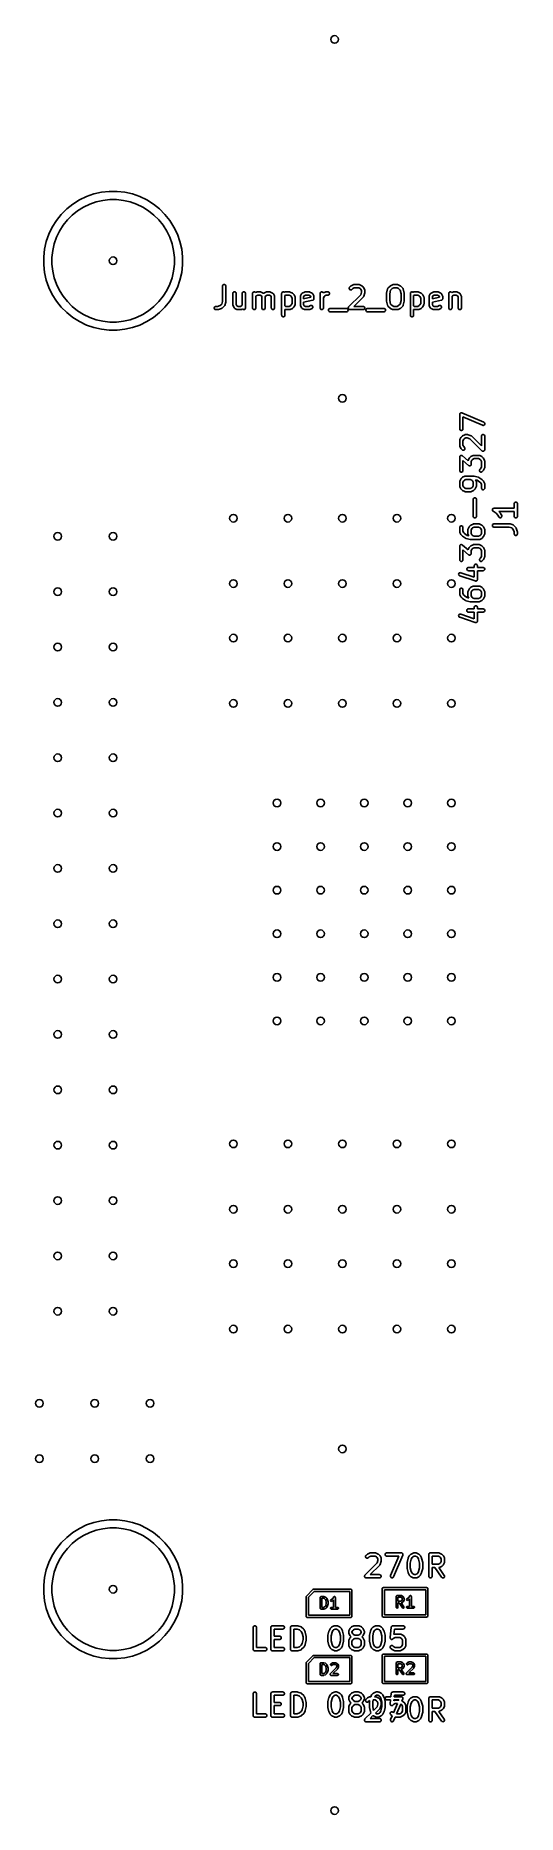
# Model space of a CAD drawing. Extents: x -0.92 to -0.05, y 0.08 to 3.3.
import ezdxf

# ---------------------------------------------------------------- set-up
doc = ezdxf.new("R2010")
doc.units = 0
doc.header["$MEASUREMENT"] = 0
doc.layers.add('BLACK', color=7, linetype='CONTINUOUS')

msp = doc.modelspace()

# ---------------------------------------------------------------- linework, layer by layer
at = {"layer": 'BLACK', "linetype": 'CONTINUOUS'}
for p, q in [((-0.864, 2.9821), (-0.853, 2.9909)), ((-0.853, 2.9909), (-0.8411, 2.9984)), ((-0.8411, 2.9984), (-0.8284, 3.0045)), ((-0.8227, 2.9908), (-0.8339, 2.9854)), ((-0.8284, 3.0045), (-0.8151, 3.0092)), ((-0.811, 2.9949), (-0.8227, 2.9908)), ((-0.8151, 3.0092), (-0.8014, 3.0123)), ((-0.7989, 2.9977), (-0.811, 2.9949)), ((-0.8014, 3.0123), (-0.7874, 3.0139)), ((-0.7865, 2.9991), (-0.7989, 2.9977)), ((-0.7874, 3.0139), (-0.7733, 3.0139)), ((-0.7741, 2.9991), (-0.7865, 2.9991)), ((-0.7618, 2.9977), (-0.7741, 2.9991)), ((-0.7733, 3.0139), (-0.7593, 3.0123)), ((-0.7496, 2.9949), (-0.7618, 2.9977)), ((-0.7593, 3.0123), (-0.7455, 3.0092)), ((-0.7379, 2.9908), (-0.7496, 2.9949)), ((-0.7455, 3.0092), (-0.7322, 3.0045)), ((-0.7267, 2.9854), (-0.7379, 2.9908)), ((-0.7322, 3.0045), (-0.7196, 2.9984)), ((-0.7196, 2.9984), (-0.7076, 2.9909)), ((-0.7076, 2.9909), (-0.6966, 2.9821)), ((-0.8902, 2.9492), (-0.8827, 2.9612)), ((-0.8827, 2.9612), (-0.874, 2.9722)), ((-0.874, 2.9722), (-0.864, 2.9821)), ((-0.8629, 2.9623), (-0.8707, 2.9526)), ((-0.8541, 2.9711), (-0.8629, 2.9623)), ((-0.8444, 2.9788), (-0.8541, 2.9711)), ((-0.8339, 2.9854), (-0.8444, 2.9788)), ((-0.7162, 2.9788), (-0.7267, 2.9854)), ((-0.7065, 2.9711), (-0.7162, 2.9788)), ((-0.6977, 2.9623), (-0.7065, 2.9711)), ((-0.69, 2.9526), (-0.6977, 2.9623)), ((-0.6966, 2.9821), (-0.6867, 2.9722)), ((-0.6867, 2.9722), (-0.6779, 2.9612)), ((-0.6779, 2.9612), (-0.6704, 2.9492)), ((-0.901, 2.9233), (-0.8964, 2.9365)), ((-0.8964, 2.9365), (-0.8902, 2.9492)), ((-0.8827, 2.9309), (-0.8868, 2.9192)), ((-0.8773, 2.9421), (-0.8827, 2.9309)), ((-0.8707, 2.9526), (-0.8773, 2.9421)), ((-0.6834, 2.9421), (-0.69, 2.9526)), ((-0.678, 2.9309), (-0.6834, 2.9421)), ((-0.6739, 2.9192), (-0.678, 2.9309)), ((-0.6704, 2.9492), (-0.6643, 2.9365)), ((-0.6643, 2.9365), (-0.6596, 2.9233)), ((-0.9057, 2.8955), (-0.9041, 2.9095)), ((-0.9057, 2.8947), (-0.9057, 2.8955)), ((-0.9057, 2.8814), (-0.9057, 2.8947)), ((-0.9041, 2.9095), (-0.901, 2.9233)), ((-0.8895, 2.907), (-0.8909, 2.8947)), ((-0.8909, 2.8947), (-0.8909, 2.8823)), ((-0.8868, 2.9192), (-0.8895, 2.907)), ((-0.6711, 2.907), (-0.6739, 2.9192)), ((-0.6697, 2.8947), (-0.6711, 2.907)), ((-0.6697, 2.8823), (-0.6697, 2.8947)), ((-0.6596, 2.9233), (-0.6565, 2.9095)), ((-0.6565, 2.9095), (-0.6549, 2.8955)), ((-0.6549, 2.8955), (-0.6549, 2.8814)), ((-0.9041, 2.8674), (-0.9057, 2.8814)), ((-0.901, 2.8537), (-0.9041, 2.8674)), ((-0.8909, 2.8823), (-0.8895, 2.8699)), ((-0.8895, 2.8699), (-0.8868, 2.8578)), ((-0.6739, 2.8578), (-0.6711, 2.8699)), ((-0.6711, 2.8699), (-0.6697, 2.8823)), ((-0.6565, 2.8674), (-0.6596, 2.8537)), ((-0.6549, 2.8814), (-0.6565, 2.8674)), ((-0.8964, 2.8404), (-0.901, 2.8537)), ((-0.8902, 2.8277), (-0.8964, 2.8404)), ((-0.8868, 2.8578), (-0.8827, 2.8461)), ((-0.8827, 2.8461), (-0.8773, 2.8349)), ((-0.8773, 2.8349), (-0.8707, 2.8244)), ((-0.69, 2.8244), (-0.6834, 2.8349)), ((-0.6834, 2.8349), (-0.678, 2.8461)), ((-0.678, 2.8461), (-0.6739, 2.8578)), ((-0.6643, 2.8404), (-0.6704, 2.8277)), ((-0.6596, 2.8537), (-0.6643, 2.8404)), ((-0.5827, 2.8431), (-0.5822, 2.8442)), ((-0.5827, 2.8425), (-0.5827, 2.8431)), ((-0.5827, 2.8149), (-0.5827, 2.8425)), ((-0.5822, 2.8442), (-0.5814, 2.845)), ((-0.5814, 2.845), (-0.5803, 2.8454)), ((-0.5803, 2.8454), (-0.5792, 2.8454)), ((-0.5792, 2.8454), (-0.5781, 2.845)), ((-0.5781, 2.845), (-0.5773, 2.8442)), ((-0.5773, 2.8442), (-0.5769, 2.8431)), ((-0.5769, 2.8431), (-0.5768, 2.8425)), ((-0.5768, 2.8425), (-0.5768, 2.8144)), ((-0.564, 2.8294), (-0.5639, 2.83)), ((-0.564, 2.8088), (-0.564, 2.8294)), ((-0.5639, 2.83), (-0.5635, 2.831)), ((-0.5635, 2.831), (-0.5627, 2.8319)), ((-0.5627, 2.8319), (-0.5616, 2.8323)), ((-0.5616, 2.8323), (-0.5604, 2.8323)), ((-0.5604, 2.8323), (-0.5594, 2.8319)), ((-0.5594, 2.8319), (-0.5586, 2.831)), ((-0.5586, 2.831), (-0.5581, 2.83)), ((-0.5581, 2.83), (-0.5581, 2.8294)), ((-0.5581, 2.8294), (-0.5581, 2.8095)), ((-0.5471, 2.8294), (-0.547, 2.83)), ((-0.5471, 2.8081), (-0.5471, 2.8294)), ((-0.547, 2.83), (-0.5466, 2.831)), ((-0.5466, 2.831), (-0.5458, 2.8319)), ((-0.5458, 2.8319), (-0.5447, 2.8323)), ((-0.5447, 2.8323), (-0.5436, 2.8323)), ((-0.5436, 2.8323), (-0.5425, 2.8319)), ((-0.5425, 2.8319), (-0.5417, 2.831)), ((-0.5417, 2.831), (-0.5412, 2.83)), ((-0.5412, 2.83), (-0.5412, 2.8294)), ((-0.5412, 2.8294), (-0.5412, 2.8032)), ((-0.5283, 2.83), (-0.5278, 2.831)), ((-0.5283, 2.8294), (-0.5283, 2.83)), ((-0.5283, 2.8032), (-0.5283, 2.8294)), ((-0.5278, 2.831), (-0.527, 2.8319)), ((-0.527, 2.8319), (-0.526, 2.8323)), ((-0.526, 2.8323), (-0.5248, 2.8323)), ((-0.5248, 2.8323), (-0.5238, 2.8319)), ((-0.5238, 2.8319), (-0.523, 2.8311)), ((-0.523, 2.8311), (-0.5211, 2.832)), ((-0.5211, 2.832), (-0.5205, 2.8323)), ((-0.5205, 2.8323), (-0.5204, 2.8323)), ((-0.5204, 2.8323), (-0.5203, 2.8323)), ((-0.5203, 2.8323), (-0.5198, 2.8324)), ((-0.5198, 2.8324), (-0.5141, 2.8324)), ((-0.5141, 2.8324), (-0.5136, 2.8323)), ((-0.5136, 2.8323), (-0.5135, 2.8323)), ((-0.5135, 2.8323), (-0.5134, 2.8323)), ((-0.5134, 2.8323), (-0.5128, 2.832)), ((-0.5128, 2.832), (-0.5091, 2.8302)), ((-0.5091, 2.8302), (-0.509, 2.8301)), ((-0.509, 2.8301), (-0.5089, 2.8301)), ((-0.5089, 2.8301), (-0.5089, 2.83)), ((-0.5089, 2.83), (-0.5086, 2.8299)), ((-0.5086, 2.8299), (-0.5085, 2.8298)), ((-0.5085, 2.8299), (-0.5082, 2.83)), ((-0.5085, 2.8298), (-0.5085, 2.8299)), ((-0.5082, 2.83), (-0.5081, 2.8301)), ((-0.5081, 2.8301), (-0.508, 2.8302)), ((-0.5081, 2.8301), (-0.5081, 2.8301)), ((-0.508, 2.8302), (-0.5042, 2.832)), ((-0.5042, 2.832), (-0.5037, 2.8323)), ((-0.5037, 2.8323), (-0.5036, 2.8323)), ((-0.5036, 2.8323), (-0.5035, 2.8323)), ((-0.5035, 2.8323), (-0.5029, 2.8324)), ((-0.5029, 2.8324), (-0.4973, 2.8324)), ((-0.4973, 2.8324), (-0.4967, 2.8323)), ((-0.4967, 2.8323), (-0.4966, 2.8323)), ((-0.4966, 2.8323), (-0.4965, 2.8323)), ((-0.4965, 2.8323), (-0.4959, 2.832)), ((-0.4959, 2.832), (-0.4922, 2.8302)), ((-0.4922, 2.8302), (-0.4921, 2.8301)), ((-0.4921, 2.8301), (-0.4921, 2.8301)), ((-0.4921, 2.8301), (-0.492, 2.83)), ((-0.492, 2.83), (-0.4917, 2.8299)), ((-0.4917, 2.8299), (-0.4915, 2.8296)), ((-0.4915, 2.8296), (-0.4912, 2.8293)), ((-0.4912, 2.8293), (-0.491, 2.829)), ((-0.491, 2.829), (-0.491, 2.829)), ((-0.491, 2.829), (-0.4909, 2.8289)), ((-0.4909, 2.8289), (-0.4909, 2.8288)), ((-0.4909, 2.8288), (-0.489, 2.8251)), ((-0.4759, 2.8294), (-0.4758, 2.83)), ((-0.4759, 2.79), (-0.4759, 2.8294)), ((-0.4758, 2.83), (-0.4754, 2.831)), ((-0.4754, 2.831), (-0.4745, 2.8319)), ((-0.4745, 2.8319), (-0.4735, 2.8323)), ((-0.4735, 2.8323), (-0.4723, 2.8323)), ((-0.4723, 2.8323), (-0.4713, 2.8319)), ((-0.4713, 2.8319), (-0.4711, 2.8317)), ((-0.4711, 2.8317), (-0.4705, 2.832)), ((-0.4705, 2.832), (-0.4699, 2.8323)), ((-0.4699, 2.8323), (-0.4698, 2.8323)), ((-0.4698, 2.8323), (-0.4697, 2.8323)), ((-0.4697, 2.8323), (-0.4691, 2.8324)), ((-0.4691, 2.8324), (-0.4616, 2.8324)), ((-0.4616, 2.8324), (-0.4611, 2.8323)), ((-0.4611, 2.8323), (-0.461, 2.8323)), ((-0.461, 2.8323), (-0.4609, 2.8323)), ((-0.4609, 2.8323), (-0.4603, 2.832)), ((-0.4603, 2.832), (-0.4566, 2.8302)), ((-0.4566, 2.8302), (-0.4563, 2.83)), ((-0.4563, 2.83), (-0.4563, 2.83)), ((-0.4563, 2.83), (-0.4562, 2.8299)), ((-0.4562, 2.8299), (-0.4561, 2.8299)), ((-0.4561, 2.8299), (-0.456, 2.8298)), ((-0.456, 2.8298), (-0.4558, 2.8296)), ((-0.4558, 2.8296), (-0.4539, 2.8277)), ((-0.4418, 2.8251), (-0.4399, 2.8288)), ((-0.4399, 2.8289), (-0.4398, 2.829)), ((-0.4399, 2.8288), (-0.4399, 2.8289)), ((-0.4398, 2.829), (-0.4396, 2.8293)), ((-0.4398, 2.829), (-0.4398, 2.829)), ((-0.4396, 2.8293), (-0.4393, 2.8296)), ((-0.4393, 2.8296), (-0.4391, 2.8299)), ((-0.4391, 2.8299), (-0.4388, 2.83)), ((-0.4388, 2.83), (-0.4387, 2.8301)), ((-0.4387, 2.8301), (-0.4386, 2.8302)), ((-0.4387, 2.8301), (-0.4387, 2.8301)), ((-0.4386, 2.8302), (-0.4348, 2.832)), ((-0.4348, 2.832), (-0.4343, 2.8323)), ((-0.4343, 2.8323), (-0.4342, 2.8323)), ((-0.4342, 2.8323), (-0.4341, 2.8323)), ((-0.4341, 2.8323), (-0.4335, 2.8324)), ((-0.4335, 2.8324), (-0.426, 2.8324)), ((-0.426, 2.8324), (-0.4255, 2.8323)), ((-0.4255, 2.8323), (-0.4254, 2.8323)), ((-0.4254, 2.8323), (-0.4252, 2.8323)), ((-0.4252, 2.8323), (-0.4247, 2.832)), ((-0.4247, 2.832), (-0.421, 2.8302)), ((-0.421, 2.8302), (-0.4209, 2.8301)), ((-0.4209, 2.8301), (-0.4208, 2.8301)), ((-0.4208, 2.8301), (-0.4208, 2.83)), ((-0.4208, 2.83), (-0.4205, 2.8299)), ((-0.4205, 2.8299), (-0.4202, 2.8296)), ((-0.4202, 2.8296), (-0.4199, 2.8293)), ((-0.4199, 2.8293), (-0.4198, 2.829)), ((-0.4198, 2.829), (-0.4197, 2.829)), ((-0.4197, 2.829), (-0.4197, 2.8289)), ((-0.4197, 2.8289), (-0.4196, 2.8288)), ((-0.4196, 2.8288), (-0.4178, 2.8251)), ((-0.4065, 2.8294), (-0.4064, 2.83)), ((-0.4065, 2.8032), (-0.4065, 2.8294)), ((-0.4064, 2.83), (-0.406, 2.831)), ((-0.406, 2.831), (-0.4052, 2.8319)), ((-0.4052, 2.8319), (-0.4041, 2.8323)), ((-0.4041, 2.8323), (-0.403, 2.8323)), ((-0.403, 2.8323), (-0.4019, 2.8319)), ((-0.4019, 2.8319), (-0.4011, 2.831)), ((-0.4011, 2.831), (-0.4008, 2.8303)), ((-0.4008, 2.8303), (-0.3974, 2.832)), ((-0.3974, 2.832), (-0.3968, 2.8323)), ((-0.3968, 2.8323), (-0.3967, 2.8323)), ((-0.3967, 2.8323), (-0.3966, 2.8323)), ((-0.3966, 2.8323), (-0.396, 2.8324)), ((-0.396, 2.8324), (-0.3923, 2.8324)), ((-0.3923, 2.8324), (-0.3917, 2.8323)), ((-0.3917, 2.8323), (-0.3906, 2.8319)), ((-0.3906, 2.8319), (-0.3898, 2.831)), ((-0.3898, 2.831), (-0.3894, 2.83)), ((-0.3894, 2.8288), (-0.3898, 2.8278)), ((-0.3894, 2.83), (-0.3894, 2.8288)), ((-0.3539, 2.8394), (-0.3535, 2.8404)), ((-0.3539, 2.8382), (-0.3539, 2.8394)), ((-0.3535, 2.8371), (-0.3539, 2.8382)), ((-0.3535, 2.8404), (-0.3531, 2.8409)), ((-0.3527, 2.8363), (-0.3535, 2.8371)), ((-0.3531, 2.8409), (-0.3513, 2.8427)), ((-0.3516, 2.8359), (-0.3527, 2.8363)), ((-0.3505, 2.8359), (-0.3516, 2.8359)), ((-0.3513, 2.8427), (-0.351, 2.8429)), ((-0.351, 2.8429), (-0.351, 2.843)), ((-0.351, 2.843), (-0.3509, 2.843)), ((-0.3509, 2.843), (-0.3508, 2.8431)), ((-0.3508, 2.8431), (-0.3507, 2.8431)), ((-0.3507, 2.8431), (-0.3505, 2.8433)), ((-0.3505, 2.8433), (-0.3467, 2.8452)), ((-0.3494, 2.8363), (-0.3505, 2.8359)), ((-0.349, 2.8367), (-0.3494, 2.8363)), ((-0.3474, 2.8382), (-0.349, 2.8367)), ((-0.3447, 2.8396), (-0.3474, 2.8382)), ((-0.3467, 2.8452), (-0.3462, 2.8454)), ((-0.3462, 2.8454), (-0.3461, 2.8454)), ((-0.3461, 2.8454), (-0.346, 2.8454)), ((-0.346, 2.8454), (-0.3454, 2.8455)), ((-0.3454, 2.8455), (-0.336, 2.8455)), ((-0.3367, 2.8396), (-0.3447, 2.8396)), ((-0.334, 2.8382), (-0.3367, 2.8396)), ((-0.336, 2.8455), (-0.3355, 2.8454)), ((-0.3355, 2.8454), (-0.3354, 2.8454)), ((-0.3354, 2.8454), (-0.3353, 2.8454)), ((-0.3353, 2.8454), (-0.3347, 2.8452)), ((-0.3347, 2.8452), (-0.331, 2.8433)), ((-0.3328, 2.837), (-0.334, 2.8382)), ((-0.333, 2.8272), (-0.3315, 2.8318)), ((-0.3315, 2.8343), (-0.3328, 2.837)), ((-0.3315, 2.8318), (-0.3315, 2.8343)), ((-0.331, 2.8433), (-0.3307, 2.8431)), ((-0.3307, 2.8431), (-0.3307, 2.8431)), ((-0.3307, 2.8431), (-0.3306, 2.843)), ((-0.3306, 2.843), (-0.3305, 2.843)), ((-0.3305, 2.843), (-0.3304, 2.8429)), ((-0.3304, 2.8429), (-0.3302, 2.8427)), ((-0.3302, 2.8427), (-0.3283, 2.8409)), ((-0.3283, 2.8409), (-0.3281, 2.8406)), ((-0.3281, 2.8406), (-0.3281, 2.8406)), ((-0.3281, 2.8406), (-0.328, 2.8405)), ((-0.328, 2.8405), (-0.328, 2.8404)), ((-0.328, 2.8404), (-0.3279, 2.8403)), ((-0.3279, 2.8403), (-0.3278, 2.8401)), ((-0.3278, 2.8401), (-0.3259, 2.8363)), ((-0.3257, 2.8303), (-0.3276, 2.8247)), ((-0.3259, 2.8363), (-0.3257, 2.8358)), ((-0.3257, 2.8358), (-0.3257, 2.8357)), ((-0.3257, 2.8357), (-0.3256, 2.8356)), ((-0.3256, 2.8307), (-0.3257, 2.8306)), ((-0.3257, 2.8306), (-0.3257, 2.8303)), ((-0.3256, 2.8356), (-0.3256, 2.835)), ((-0.3256, 2.835), (-0.3256, 2.8313)), ((-0.3256, 2.8313), (-0.3256, 2.831)), ((-0.3256, 2.831), (-0.3256, 2.8309)), ((-0.3256, 2.8309), (-0.3256, 2.8308)), ((-0.3256, 2.8308), (-0.3256, 2.8307)), ((-0.2865, 2.8298), (-0.2864, 2.83)), ((-0.2865, 2.8295), (-0.2865, 2.8298)), ((-0.2865, 2.8294), (-0.2865, 2.8295)), ((-0.2865, 2.8295), (-0.2865, 2.8295)), ((-0.2865, 2.8163), (-0.2865, 2.8294)), ((-0.2864, 2.8301), (-0.2845, 2.8376)), ((-0.2864, 2.83), (-0.2864, 2.8301)), ((-0.2864, 2.83), (-0.2864, 2.83)), ((-0.2845, 2.8376), (-0.2843, 2.8382)), ((-0.2843, 2.8382), (-0.2842, 2.8383)), ((-0.2842, 2.8383), (-0.2841, 2.8385)), ((-0.2841, 2.8385), (-0.2838, 2.839)), ((-0.2838, 2.839), (-0.28, 2.8427)), ((-0.279, 2.8354), (-0.2806, 2.829)), ((-0.2806, 2.829), (-0.2806, 2.8166)), ((-0.28, 2.8427), (-0.2798, 2.8429)), ((-0.2798, 2.8429), (-0.2797, 2.843)), ((-0.2797, 2.843), (-0.2796, 2.843)), ((-0.2796, 2.843), (-0.2796, 2.8431)), ((-0.2796, 2.8431), (-0.2795, 2.8431)), ((-0.2795, 2.8431), (-0.2792, 2.8433)), ((-0.2792, 2.8433), (-0.2755, 2.8452)), ((-0.2762, 2.8382), (-0.279, 2.8354)), ((-0.2735, 2.8396), (-0.2762, 2.8382)), ((-0.2755, 2.8452), (-0.275, 2.8454)), ((-0.275, 2.8454), (-0.2748, 2.8454)), ((-0.2748, 2.8454), (-0.2747, 2.8454)), ((-0.2747, 2.8454), (-0.2742, 2.8455)), ((-0.2742, 2.8455), (-0.2667, 2.8455)), ((-0.2674, 2.8396), (-0.2735, 2.8396)), ((-0.2647, 2.8382), (-0.2674, 2.8396)), ((-0.2667, 2.8455), (-0.2661, 2.8454)), ((-0.2661, 2.8454), (-0.266, 2.8454)), ((-0.266, 2.8454), (-0.2659, 2.8454)), ((-0.2659, 2.8454), (-0.2654, 2.8452)), ((-0.2654, 2.8452), (-0.2616, 2.8433)), ((-0.2618, 2.8354), (-0.2647, 2.8382)), ((-0.2603, 2.829), (-0.2618, 2.8354)), ((-0.2616, 2.8433), (-0.2614, 2.8431)), ((-0.2614, 2.8431), (-0.2613, 2.8431)), ((-0.2613, 2.8431), (-0.2612, 2.843)), ((-0.2612, 2.843), (-0.2611, 2.843)), ((-0.2611, 2.843), (-0.2611, 2.8429)), ((-0.2611, 2.8429), (-0.2608, 2.8427)), ((-0.2608, 2.8427), (-0.2571, 2.839)), ((-0.2603, 2.8166), (-0.2603, 2.829)), ((-0.2571, 2.839), (-0.2567, 2.8385)), ((-0.2567, 2.8385), (-0.2566, 2.8383)), ((-0.2566, 2.8383), (-0.2565, 2.8382)), ((-0.2565, 2.8382), (-0.2563, 2.8376)), ((-0.2563, 2.8376), (-0.2544, 2.8301)), ((-0.2544, 2.8301), (-0.2544, 2.83)), ((-0.2544, 2.83), (-0.2544, 2.83)), ((-0.2544, 2.83), (-0.2544, 2.8298)), ((-0.2544, 2.8298), (-0.2544, 2.8295)), ((-0.2544, 2.8295), (-0.2544, 2.8295)), ((-0.2544, 2.8295), (-0.2543, 2.8294)), ((-0.2543, 2.8294), (-0.2543, 2.8163)), ((-0.2434, 2.8294), (-0.2433, 2.83)), ((-0.2434, 2.79), (-0.2434, 2.8294)), ((-0.2433, 2.83), (-0.2429, 2.831)), ((-0.2429, 2.831), (-0.2421, 2.8319)), ((-0.2421, 2.8319), (-0.241, 2.8323)), ((-0.241, 2.8323), (-0.2399, 2.8323)), ((-0.2399, 2.8323), (-0.2388, 2.8319)), ((-0.2388, 2.8319), (-0.2386, 2.8317)), ((-0.2386, 2.8317), (-0.238, 2.832)), ((-0.238, 2.832), (-0.2375, 2.8323)), ((-0.2375, 2.8323), (-0.2374, 2.8323)), ((-0.2374, 2.8323), (-0.2373, 2.8323)), ((-0.2373, 2.8323), (-0.2367, 2.8324)), ((-0.2367, 2.8324), (-0.2292, 2.8324)), ((-0.2292, 2.8324), (-0.2286, 2.8323)), ((-0.2286, 2.8323), (-0.2285, 2.8323)), ((-0.2285, 2.8323), (-0.2284, 2.8323)), ((-0.2284, 2.8323), (-0.2279, 2.832)), ((-0.2279, 2.832), (-0.2241, 2.8302)), ((-0.2241, 2.8302), (-0.2239, 2.83)), ((-0.2239, 2.83), (-0.2238, 2.83)), ((-0.2238, 2.83), (-0.2237, 2.8299)), ((-0.2237, 2.8299), (-0.2236, 2.8299)), ((-0.2236, 2.8299), (-0.2236, 2.8298)), ((-0.2236, 2.8298), (-0.2233, 2.8296)), ((-0.2233, 2.8296), (-0.2215, 2.8277)), ((-0.2093, 2.8251), (-0.2074, 2.8288)), ((-0.2074, 2.8289), (-0.2074, 2.829)), ((-0.2074, 2.829), (-0.2073, 2.829)), ((-0.2074, 2.8288), (-0.2074, 2.8289)), ((-0.2073, 2.829), (-0.2071, 2.8293)), ((-0.2071, 2.8293), (-0.2069, 2.8296)), ((-0.2069, 2.8296), (-0.2066, 2.8299)), ((-0.2066, 2.8299), (-0.2063, 2.83)), ((-0.2063, 2.83), (-0.2063, 2.8301)), ((-0.2063, 2.8301), (-0.2062, 2.8301)), ((-0.2062, 2.8301), (-0.2061, 2.8302)), ((-0.2061, 2.8302), (-0.2024, 2.832)), ((-0.2024, 2.832), (-0.2018, 2.8323)), ((-0.2018, 2.8323), (-0.2017, 2.8323)), ((-0.2017, 2.8323), (-0.2016, 2.8323)), ((-0.2016, 2.8323), (-0.2011, 2.8324)), ((-0.2011, 2.8324), (-0.1936, 2.8324)), ((-0.1936, 2.8324), (-0.193, 2.8323)), ((-0.193, 2.8323), (-0.1929, 2.8323)), ((-0.1929, 2.8323), (-0.1928, 2.8323)), ((-0.1928, 2.8323), (-0.1922, 2.832)), ((-0.1922, 2.832), (-0.1885, 2.8302)), ((-0.1885, 2.8302), (-0.1884, 2.8301)), ((-0.1884, 2.8301), (-0.1883, 2.8301)), ((-0.1883, 2.8301), (-0.1883, 2.83)), ((-0.1883, 2.83), (-0.188, 2.8299)), ((-0.188, 2.8299), (-0.1878, 2.8296)), ((-0.1878, 2.8296), (-0.1875, 2.8293)), ((-0.1875, 2.8293), (-0.1873, 2.829)), ((-0.1873, 2.829), (-0.1872, 2.829)), ((-0.1872, 2.829), (-0.1872, 2.8289)), ((-0.1872, 2.8289), (-0.1872, 2.8288)), ((-0.1872, 2.8288), (-0.1853, 2.8251)), ((-0.174, 2.83), (-0.1735, 2.831)), ((-0.174, 2.8294), (-0.174, 2.83)), ((-0.174, 2.8032), (-0.174, 2.8294)), ((-0.1735, 2.831), (-0.1727, 2.8319)), ((-0.1727, 2.8319), (-0.1716, 2.8323)), ((-0.1716, 2.8323), (-0.1705, 2.8323)), ((-0.1705, 2.8323), (-0.1694, 2.8319)), ((-0.1694, 2.8319), (-0.1687, 2.8311)), ((-0.1687, 2.8311), (-0.1668, 2.832)), ((-0.1668, 2.832), (-0.1662, 2.8323)), ((-0.1662, 2.8323), (-0.1661, 2.8323)), ((-0.1661, 2.8323), (-0.166, 2.8323)), ((-0.166, 2.8323), (-0.1654, 2.8324)), ((-0.1654, 2.8324), (-0.1598, 2.8324)), ((-0.1598, 2.8324), (-0.1592, 2.8323)), ((-0.1592, 2.8323), (-0.1591, 2.8323)), ((-0.1591, 2.8323), (-0.159, 2.8323)), ((-0.159, 2.8323), (-0.1585, 2.832)), ((-0.1585, 2.832), (-0.1547, 2.8302)), ((-0.1547, 2.8302), (-0.1546, 2.8301)), ((-0.1546, 2.8301), (-0.1546, 2.8301)), ((-0.1546, 2.8301), (-0.1545, 2.83)), ((-0.1545, 2.83), (-0.1543, 2.8299)), ((-0.1543, 2.8299), (-0.154, 2.8296)), ((-0.154, 2.8296), (-0.1537, 2.8293)), ((-0.1537, 2.8293), (-0.1535, 2.829)), ((-0.1535, 2.829), (-0.1535, 2.829)), ((-0.1535, 2.829), (-0.1535, 2.8289)), ((-0.1535, 2.8289), (-0.1534, 2.8288)), ((-0.1534, 2.8288), (-0.1515, 2.8251)), ((-0.8827, 2.8158), (-0.8902, 2.8277)), ((-0.874, 2.8048), (-0.8827, 2.8158)), ((-0.864, 2.7948), (-0.874, 2.8048)), ((-0.8707, 2.8244), (-0.8629, 2.8147)), ((-0.8629, 2.8147), (-0.8541, 2.8059)), ((-0.8541, 2.8059), (-0.8444, 2.7981)), ((-0.8444, 2.7981), (-0.8339, 2.7915)), ((-0.7267, 2.7915), (-0.7162, 2.7981)), ((-0.7162, 2.7981), (-0.7065, 2.8059)), ((-0.7065, 2.8059), (-0.6977, 2.8147)), ((-0.6977, 2.8147), (-0.69, 2.8244)), ((-0.6867, 2.8048), (-0.6966, 2.7948)), ((-0.6779, 2.8158), (-0.6867, 2.8048)), ((-0.6704, 2.8277), (-0.6779, 2.8158)), ((-0.5977, 2.8037), (-0.5972, 2.8048)), ((-0.5977, 2.8026), (-0.5977, 2.8037)), ((-0.5972, 2.8015), (-0.5977, 2.8026)), ((-0.5972, 2.8048), (-0.5964, 2.8056)), ((-0.5964, 2.8007), (-0.5972, 2.8015)), ((-0.5964, 2.8056), (-0.5953, 2.8061)), ((-0.5953, 2.8003), (-0.5964, 2.8007)), ((-0.5953, 2.8061), (-0.5948, 2.8061)), ((-0.5948, 2.8002), (-0.5953, 2.8003)), ((-0.5948, 2.8061), (-0.5915, 2.8061)), ((-0.591, 2.8002), (-0.5948, 2.8002)), ((-0.5915, 2.8061), (-0.587, 2.8076)), ((-0.5907, 2.8002), (-0.591, 2.8002)), ((-0.5906, 2.8002), (-0.5907, 2.8002)), ((-0.5905, 2.8003), (-0.5906, 2.8002)), ((-0.5904, 2.8003), (-0.5905, 2.8003)), ((-0.5901, 2.8004), (-0.5904, 2.8003)), ((-0.5904, 2.8003), (-0.5904, 2.8003)), ((-0.5845, 2.8022), (-0.5901, 2.8004)), ((-0.587, 2.8076), (-0.5842, 2.8104)), ((-0.5839, 2.8025), (-0.5845, 2.8022)), ((-0.5842, 2.8104), (-0.5827, 2.8149)), ((-0.5838, 2.8025), (-0.5839, 2.8025)), ((-0.5837, 2.8026), (-0.5838, 2.8025)), ((-0.5833, 2.8029), (-0.5837, 2.8026)), ((-0.5795, 2.8067), (-0.5833, 2.8029)), ((-0.5792, 2.8071), (-0.5795, 2.8067)), ((-0.5791, 2.8072), (-0.5792, 2.8071)), ((-0.5788, 2.8078), (-0.5791, 2.8073)), ((-0.5791, 2.8073), (-0.5791, 2.8072)), ((-0.577, 2.8135), (-0.5788, 2.8078)), ((-0.5769, 2.8138), (-0.577, 2.8135)), ((-0.5768, 2.814), (-0.5769, 2.8139)), ((-0.5769, 2.8139), (-0.5769, 2.8138)), ((-0.5769, 2.8138), (-0.5769, 2.8138)), ((-0.5768, 2.8144), (-0.5768, 2.8141)), ((-0.5768, 2.8141), (-0.5768, 2.814)), ((-0.5639, 2.8082), (-0.564, 2.8088)), ((-0.5639, 2.8081), (-0.5639, 2.8082)), ((-0.5639, 2.808), (-0.5639, 2.8081)), ((-0.5637, 2.8075), (-0.5639, 2.808)), ((-0.5618, 2.8037), (-0.5637, 2.8075)), ((-0.5617, 2.8036), (-0.5618, 2.8037)), ((-0.5617, 2.8035), (-0.5617, 2.8036)), ((-0.5617, 2.8036), (-0.5617, 2.8036)), ((-0.5615, 2.8032), (-0.5617, 2.8035)), ((-0.5612, 2.803), (-0.5615, 2.8032)), ((-0.5609, 2.8027), (-0.5612, 2.803)), ((-0.5607, 2.8025), (-0.5609, 2.8027)), ((-0.5606, 2.8025), (-0.5607, 2.8025)), ((-0.5605, 2.8024), (-0.5606, 2.8025)), ((-0.5606, 2.8025), (-0.5606, 2.8025)), ((-0.5567, 2.8005), (-0.5605, 2.8024)), ((-0.5581, 2.8095), (-0.5569, 2.8072)), ((-0.5569, 2.8072), (-0.5547, 2.8061)), ((-0.5562, 2.8003), (-0.5567, 2.8005)), ((-0.5561, 2.8003), (-0.5562, 2.8003)), ((-0.556, 2.8003), (-0.5561, 2.8003)), ((-0.5554, 2.8002), (-0.556, 2.8003)), ((-0.5498, 2.8002), (-0.5554, 2.8002)), ((-0.5547, 2.8061), (-0.5505, 2.8061)), ((-0.5505, 2.8061), (-0.5478, 2.8075)), ((-0.5492, 2.8003), (-0.5498, 2.8002)), ((-0.5491, 2.8003), (-0.5492, 2.8003)), ((-0.549, 2.8003), (-0.5491, 2.8003)), ((-0.5484, 2.8005), (-0.549, 2.8003)), ((-0.5465, 2.8015), (-0.5484, 2.8005)), ((-0.5478, 2.8075), (-0.5471, 2.8081)), ((-0.5458, 2.8007), (-0.5465, 2.8015)), ((-0.5447, 2.8003), (-0.5458, 2.8007)), ((-0.5436, 2.8003), (-0.5447, 2.8003)), ((-0.5425, 2.8007), (-0.5436, 2.8003)), ((-0.5417, 2.8015), (-0.5425, 2.8007)), ((-0.5412, 2.8026), (-0.5417, 2.8015)), ((-0.5412, 2.8032), (-0.5412, 2.8026)), ((-0.5283, 2.8026), (-0.5283, 2.8032)), ((-0.5278, 2.8015), (-0.5283, 2.8026)), ((-0.527, 2.8007), (-0.5278, 2.8015)), ((-0.526, 2.8003), (-0.527, 2.8007)), ((-0.5248, 2.8003), (-0.526, 2.8003)), ((-0.5238, 2.8007), (-0.5248, 2.8003)), ((-0.5229, 2.8015), (-0.5238, 2.8007)), ((-0.5225, 2.8026), (-0.5229, 2.8015)), ((-0.5224, 2.8032), (-0.5225, 2.8026)), ((-0.5218, 2.8251), (-0.5224, 2.8244)), ((-0.5224, 2.8244), (-0.5224, 2.8032)), ((-0.5191, 2.8265), (-0.5218, 2.8251)), ((-0.5148, 2.8265), (-0.5191, 2.8265)), ((-0.5126, 2.8253), (-0.5148, 2.8265)), ((-0.5115, 2.8231), (-0.5126, 2.8253)), ((-0.5115, 2.8032), (-0.5115, 2.8231)), ((-0.5114, 2.8026), (-0.5115, 2.8032)), ((-0.511, 2.8015), (-0.5114, 2.8026)), ((-0.5102, 2.8007), (-0.511, 2.8015)), ((-0.5091, 2.8003), (-0.5102, 2.8007)), ((-0.5079, 2.8003), (-0.5091, 2.8003)), ((-0.5069, 2.8007), (-0.5079, 2.8003)), ((-0.5061, 2.8015), (-0.5069, 2.8007)), ((-0.5056, 2.8026), (-0.5061, 2.8015)), ((-0.5044, 2.8253), (-0.5056, 2.8231)), ((-0.5056, 2.8231), (-0.5056, 2.8032)), ((-0.5056, 2.8032), (-0.5056, 2.8026)), ((-0.5022, 2.8265), (-0.5044, 2.8253)), ((-0.498, 2.8265), (-0.5022, 2.8265)), ((-0.4957, 2.8253), (-0.498, 2.8265)), ((-0.4946, 2.8231), (-0.4957, 2.8253)), ((-0.4946, 2.8032), (-0.4946, 2.8231)), ((-0.4945, 2.8026), (-0.4946, 2.8032)), ((-0.4941, 2.8015), (-0.4945, 2.8026)), ((-0.4933, 2.8007), (-0.4941, 2.8015)), ((-0.4922, 2.8003), (-0.4933, 2.8007)), ((-0.4911, 2.8003), (-0.4922, 2.8003)), ((-0.49, 2.8007), (-0.4911, 2.8003)), ((-0.4892, 2.8015), (-0.49, 2.8007)), ((-0.4888, 2.8026), (-0.4892, 2.8015)), ((-0.489, 2.8251), (-0.4888, 2.8246)), ((-0.4888, 2.8246), (-0.4888, 2.8245)), ((-0.4888, 2.8245), (-0.4888, 2.8244)), ((-0.4888, 2.8244), (-0.4887, 2.8238)), ((-0.4887, 2.8032), (-0.4888, 2.8026)), ((-0.4887, 2.8238), (-0.4887, 2.8032)), ((-0.4685, 2.8265), (-0.4699, 2.8257)), ((-0.4699, 2.8257), (-0.4699, 2.8069)), ((-0.4699, 2.8069), (-0.4685, 2.8061)), ((-0.4698, 2.8003), (-0.4699, 2.8003)), ((-0.4699, 2.8003), (-0.4699, 2.8003)), ((-0.4699, 2.8003), (-0.4699, 2.79)), ((-0.4697, 2.8003), (-0.4698, 2.8003)), ((-0.4691, 2.8002), (-0.4697, 2.8003)), ((-0.4616, 2.8002), (-0.4691, 2.8002)), ((-0.4623, 2.8265), (-0.4685, 2.8265)), ((-0.4685, 2.8061), (-0.4623, 2.8061)), ((-0.4596, 2.8251), (-0.4623, 2.8265)), ((-0.4623, 2.8061), (-0.4596, 2.8075)), ((-0.4611, 2.8003), (-0.4616, 2.8002)), ((-0.461, 2.8003), (-0.4611, 2.8003)), ((-0.4609, 2.8003), (-0.461, 2.8003)), ((-0.4603, 2.8005), (-0.4609, 2.8003)), ((-0.4566, 2.8024), (-0.4603, 2.8005)), ((-0.4585, 2.8239), (-0.4596, 2.8251)), ((-0.4596, 2.8075), (-0.4585, 2.8087)), ((-0.4571, 2.8212), (-0.4585, 2.8239)), ((-0.4585, 2.8087), (-0.4571, 2.8114)), ((-0.4571, 2.8114), (-0.4571, 2.8212)), ((-0.4563, 2.8025), (-0.4566, 2.8024)), ((-0.4562, 2.8026), (-0.4563, 2.8026)), ((-0.4563, 2.8026), (-0.4563, 2.8025)), ((-0.4561, 2.8027), (-0.4562, 2.8026)), ((-0.456, 2.8028), (-0.4561, 2.8027)), ((-0.4558, 2.8029), (-0.456, 2.8028)), ((-0.4539, 2.8048), (-0.4558, 2.8029)), ((-0.4539, 2.8277), (-0.4538, 2.8275)), ((-0.4538, 2.805), (-0.4539, 2.8048)), ((-0.4538, 2.8275), (-0.4537, 2.8275)), ((-0.4537, 2.8051), (-0.4538, 2.805)), ((-0.4537, 2.8275), (-0.4536, 2.8274)), ((-0.4536, 2.8052), (-0.4537, 2.8051)), ((-0.4536, 2.8274), (-0.4536, 2.8273)), ((-0.4536, 2.8273), (-0.4535, 2.8272)), ((-0.4535, 2.8053), (-0.4536, 2.8053)), ((-0.4536, 2.8053), (-0.4536, 2.8052)), ((-0.4535, 2.8272), (-0.4534, 2.827)), ((-0.4534, 2.8056), (-0.4535, 2.8053)), ((-0.4534, 2.827), (-0.4515, 2.8232)), ((-0.4515, 2.8093), (-0.4534, 2.8056)), ((-0.4515, 2.8232), (-0.4513, 2.8227)), ((-0.4513, 2.8099), (-0.4515, 2.8093)), ((-0.4513, 2.8227), (-0.4513, 2.8226)), ((-0.4513, 2.8226), (-0.4513, 2.8225)), ((-0.4513, 2.8225), (-0.4512, 2.8219)), ((-0.4512, 2.8107), (-0.4513, 2.8101)), ((-0.4513, 2.8101), (-0.4513, 2.81)), ((-0.4513, 2.81), (-0.4513, 2.8099)), ((-0.4512, 2.8219), (-0.4512, 2.8107)), ((-0.4421, 2.8238), (-0.442, 2.8244)), ((-0.4421, 2.8088), (-0.4421, 2.8238)), ((-0.442, 2.8082), (-0.4421, 2.8088)), ((-0.442, 2.8246), (-0.4418, 2.8251)), ((-0.442, 2.8245), (-0.442, 2.8246)), ((-0.442, 2.8244), (-0.442, 2.8245)), ((-0.442, 2.8081), (-0.442, 2.8082)), ((-0.442, 2.808), (-0.442, 2.8081)), ((-0.4418, 2.8075), (-0.442, 2.808)), ((-0.4399, 2.8037), (-0.4418, 2.8075)), ((-0.4399, 2.8036), (-0.4399, 2.8037)), ((-0.4398, 2.8036), (-0.4399, 2.8036)), ((-0.4398, 2.8035), (-0.4398, 2.8036)), ((-0.4396, 2.8032), (-0.4398, 2.8035)), ((-0.4393, 2.803), (-0.4396, 2.8032)), ((-0.4391, 2.8027), (-0.4393, 2.803)), ((-0.4388, 2.8025), (-0.4391, 2.8027)), ((-0.4387, 2.8025), (-0.4388, 2.8025)), ((-0.4386, 2.8024), (-0.4387, 2.8025)), ((-0.4387, 2.8025), (-0.4387, 2.8025)), ((-0.4348, 2.8005), (-0.4386, 2.8024)), ((-0.4351, 2.8253), (-0.4362, 2.8231)), ((-0.4362, 2.8231), (-0.4362, 2.8199)), ((-0.4362, 2.8199), (-0.4234, 2.8225)), ((-0.4198, 2.8171), (-0.4362, 2.8139)), ((-0.4362, 2.8139), (-0.4362, 2.8095)), ((-0.4362, 2.8095), (-0.4351, 2.8072)), ((-0.4328, 2.8265), (-0.4351, 2.8253)), ((-0.4351, 2.8072), (-0.4328, 2.8061)), ((-0.4343, 2.8003), (-0.4348, 2.8005)), ((-0.4342, 2.8003), (-0.4343, 2.8003)), ((-0.4341, 2.8003), (-0.4342, 2.8003)), ((-0.4335, 2.8002), (-0.4341, 2.8003)), ((-0.426, 2.8002), (-0.4335, 2.8002)), ((-0.4267, 2.8265), (-0.4328, 2.8265)), ((-0.4328, 2.8061), (-0.4267, 2.8061)), ((-0.4245, 2.8253), (-0.4267, 2.8265)), ((-0.4267, 2.8061), (-0.4236, 2.8077)), ((-0.4255, 2.8003), (-0.426, 2.8002)), ((-0.4254, 2.8003), (-0.4255, 2.8003)), ((-0.4252, 2.8003), (-0.4254, 2.8003)), ((-0.4247, 2.8005), (-0.4252, 2.8003)), ((-0.421, 2.8024), (-0.4247, 2.8005)), ((-0.4234, 2.8231), (-0.4245, 2.8253)), ((-0.4236, 2.8077), (-0.4231, 2.8079)), ((-0.4234, 2.8225), (-0.4234, 2.8231)), ((-0.4231, 2.8079), (-0.4219, 2.808)), ((-0.4219, 2.808), (-0.4208, 2.8076)), ((-0.4205, 2.8027), (-0.421, 2.8024)), ((-0.4208, 2.8076), (-0.4199, 2.8068)), ((-0.4197, 2.8036), (-0.4205, 2.8027)), ((-0.4199, 2.8068), (-0.4194, 2.8058)), ((-0.4193, 2.8173), (-0.4198, 2.8171)), ((-0.4194, 2.8047), (-0.4197, 2.8036)), ((-0.4194, 2.8058), (-0.4194, 2.8047)), ((-0.419, 2.8175), (-0.4193, 2.8173)), ((-0.4188, 2.8176), (-0.419, 2.8175)), ((-0.4186, 2.8178), (-0.4188, 2.8176)), ((-0.4183, 2.8179), (-0.4186, 2.8178)), ((-0.4182, 2.8182), (-0.4183, 2.8179)), ((-0.4179, 2.8184), (-0.4182, 2.8182)), ((-0.4178, 2.8187), (-0.4179, 2.8184)), ((-0.4178, 2.8251), (-0.4176, 2.8246)), ((-0.4177, 2.8189), (-0.4178, 2.8187)), ((-0.4176, 2.8192), (-0.4177, 2.8189)), ((-0.4176, 2.8246), (-0.4175, 2.8245)), ((-0.4175, 2.8195), (-0.4176, 2.8192)), ((-0.4175, 2.8245), (-0.4175, 2.8244)), ((-0.4175, 2.8244), (-0.4175, 2.8238)), ((-0.4175, 2.8238), (-0.4175, 2.82)), ((-0.4175, 2.82), (-0.4175, 2.8195)), ((-0.4064, 2.8026), (-0.4065, 2.8032)), ((-0.406, 2.8015), (-0.4064, 2.8026)), ((-0.4052, 2.8007), (-0.406, 2.8015)), ((-0.4041, 2.8003), (-0.4052, 2.8007)), ((-0.403, 2.8003), (-0.4041, 2.8003)), ((-0.4019, 2.8007), (-0.403, 2.8003)), ((-0.4011, 2.8015), (-0.4019, 2.8007)), ((-0.4006, 2.8026), (-0.4011, 2.8015)), ((-0.3992, 2.8239), (-0.4006, 2.8212)), ((-0.4006, 2.8212), (-0.4006, 2.8032)), ((-0.4006, 2.8032), (-0.4006, 2.8026)), ((-0.398, 2.8251), (-0.3992, 2.8239)), ((-0.3953, 2.8265), (-0.398, 2.8251)), ((-0.3923, 2.8265), (-0.3953, 2.8265)), ((-0.3917, 2.8265), (-0.3923, 2.8265)), ((-0.3906, 2.8269), (-0.3917, 2.8265)), ((-0.3914, 2.8), (-0.391, 2.801)), ((-0.3914, 2.7988), (-0.3914, 2.8)), ((-0.391, 2.7978), (-0.3914, 2.7988)), ((-0.391, 2.801), (-0.3902, 2.8019)), ((-0.3902, 2.797), (-0.391, 2.7978)), ((-0.3898, 2.8278), (-0.3906, 2.8269)), ((-0.3902, 2.8019), (-0.3891, 2.8023)), ((-0.3891, 2.7965), (-0.3902, 2.797)), ((-0.3891, 2.8023), (-0.3885, 2.8024)), ((-0.3885, 2.7965), (-0.3891, 2.7965)), ((-0.3885, 2.8024), (-0.3585, 2.8024)), ((-0.3585, 2.7965), (-0.3885, 2.7965)), ((-0.3585, 2.8024), (-0.358, 2.8023)), ((-0.358, 2.7965), (-0.3585, 2.7965)), ((-0.358, 2.8023), (-0.3569, 2.8019)), ((-0.3569, 2.797), (-0.358, 2.7965)), ((-0.3569, 2.8019), (-0.3561, 2.801)), ((-0.3561, 2.7978), (-0.3569, 2.797)), ((-0.3561, 2.801), (-0.3556, 2.8)), ((-0.3556, 2.7988), (-0.3561, 2.7978)), ((-0.3558, 2.8037), (-0.3554, 2.8048)), ((-0.3558, 2.8026), (-0.3558, 2.8037)), ((-0.3554, 2.8015), (-0.3558, 2.8026)), ((-0.3556, 2.8), (-0.3556, 2.7988)), ((-0.3554, 2.8048), (-0.355, 2.8052)), ((-0.3546, 2.8007), (-0.3554, 2.8015)), ((-0.355, 2.8052), (-0.333, 2.8272)), ((-0.3535, 2.8003), (-0.3546, 2.8007)), ((-0.3529, 2.8002), (-0.3535, 2.8003)), ((-0.3285, 2.8002), (-0.3529, 2.8002)), ((-0.3283, 2.8236), (-0.3458, 2.8061)), ((-0.3458, 2.8061), (-0.3285, 2.8061)), ((-0.3285, 2.8061), (-0.328, 2.8061)), ((-0.328, 2.8003), (-0.3285, 2.8002)), ((-0.328, 2.824), (-0.3283, 2.8236)), ((-0.3279, 2.8241), (-0.328, 2.824)), ((-0.328, 2.8061), (-0.3269, 2.8056)), ((-0.3269, 2.8007), (-0.328, 2.8003)), ((-0.3276, 2.8247), (-0.3279, 2.8242)), ((-0.3279, 2.8242), (-0.3279, 2.8241)), ((-0.3269, 2.8056), (-0.3261, 2.8048)), ((-0.3261, 2.8015), (-0.3269, 2.8007)), ((-0.3261, 2.8048), (-0.3256, 2.8037)), ((-0.3256, 2.8026), (-0.3261, 2.8015)), ((-0.3256, 2.8037), (-0.3256, 2.8026)), ((-0.3239, 2.8), (-0.3235, 2.801)), ((-0.3239, 2.7988), (-0.3239, 2.8)), ((-0.3235, 2.7978), (-0.3239, 2.7988)), ((-0.3235, 2.801), (-0.3227, 2.8019)), ((-0.3227, 2.797), (-0.3235, 2.7978)), ((-0.3227, 2.8019), (-0.3216, 2.8023)), ((-0.3216, 2.7965), (-0.3227, 2.797)), ((-0.3216, 2.8023), (-0.321, 2.8024)), ((-0.321, 2.7965), (-0.3216, 2.7965)), ((-0.321, 2.8024), (-0.291, 2.8024)), ((-0.291, 2.7965), (-0.321, 2.7965)), ((-0.291, 2.8024), (-0.2905, 2.8023)), ((-0.2905, 2.7965), (-0.291, 2.7965)), ((-0.2905, 2.8023), (-0.2894, 2.8019)), ((-0.2894, 2.797), (-0.2905, 2.7965)), ((-0.2894, 2.8019), (-0.2886, 2.801)), ((-0.2886, 2.7978), (-0.2894, 2.797)), ((-0.2886, 2.801), (-0.2882, 2.8)), ((-0.2882, 2.7988), (-0.2886, 2.7978)), ((-0.2882, 2.8), (-0.2882, 2.7988)), ((-0.2865, 2.8162), (-0.2865, 2.8163)), ((-0.2865, 2.8161), (-0.2865, 2.8162)), ((-0.2865, 2.8159), (-0.2865, 2.8161)), ((-0.2864, 2.8157), (-0.2865, 2.8159)), ((-0.2864, 2.8156), (-0.2864, 2.8157)), ((-0.2864, 2.8157), (-0.2864, 2.8157)), ((-0.2845, 2.8081), (-0.2864, 2.8156)), ((-0.2843, 2.8075), (-0.2845, 2.8081)), ((-0.2842, 2.8073), (-0.2843, 2.8075)), ((-0.2841, 2.8071), (-0.2842, 2.8073)), ((-0.2838, 2.8067), (-0.2841, 2.8071)), ((-0.28, 2.8029), (-0.2838, 2.8067)), ((-0.2806, 2.8166), (-0.279, 2.8103)), ((-0.2798, 2.8028), (-0.28, 2.8029)), ((-0.2797, 2.8027), (-0.2798, 2.8028)), ((-0.2796, 2.8026), (-0.2797, 2.8027)), ((-0.2795, 2.8025), (-0.2796, 2.8026)), ((-0.2796, 2.8026), (-0.2796, 2.8026)), ((-0.2792, 2.8024), (-0.2795, 2.8025)), ((-0.2755, 2.8005), (-0.2792, 2.8024)), ((-0.279, 2.8103), (-0.2762, 2.8075)), ((-0.2762, 2.8075), (-0.2735, 2.8061)), ((-0.275, 2.8003), (-0.2755, 2.8005)), ((-0.2748, 2.8003), (-0.275, 2.8003)), ((-0.2747, 2.8003), (-0.2748, 2.8003)), ((-0.2742, 2.8002), (-0.2747, 2.8003)), ((-0.2667, 2.8002), (-0.2742, 2.8002)), ((-0.2735, 2.8061), (-0.2674, 2.8061)), ((-0.2674, 2.8061), (-0.2647, 2.8075)), ((-0.2661, 2.8003), (-0.2667, 2.8002)), ((-0.266, 2.8003), (-0.2661, 2.8003)), ((-0.2659, 2.8003), (-0.266, 2.8003)), ((-0.2654, 2.8005), (-0.2659, 2.8003)), ((-0.2616, 2.8024), (-0.2654, 2.8005)), ((-0.2647, 2.8075), (-0.2618, 2.8103)), ((-0.2618, 2.8103), (-0.2603, 2.8166)), ((-0.2614, 2.8025), (-0.2616, 2.8024)), ((-0.2613, 2.8026), (-0.2614, 2.8025)), ((-0.2612, 2.8026), (-0.2613, 2.8026)), ((-0.2611, 2.8027), (-0.2612, 2.8026)), ((-0.2608, 2.8029), (-0.2611, 2.8028)), ((-0.2611, 2.8028), (-0.2611, 2.8027)), ((-0.2571, 2.8067), (-0.2608, 2.8029)), ((-0.2567, 2.8071), (-0.2571, 2.8067)), ((-0.2566, 2.8073), (-0.2567, 2.8071)), ((-0.2565, 2.8075), (-0.2566, 2.8073)), ((-0.2563, 2.8081), (-0.2565, 2.8075)), ((-0.2544, 2.8156), (-0.2563, 2.8081)), ((-0.2543, 2.8163), (-0.2544, 2.8162)), ((-0.2544, 2.8162), (-0.2544, 2.8161)), ((-0.2544, 2.8161), (-0.2544, 2.8159)), ((-0.2544, 2.8159), (-0.2544, 2.8157)), ((-0.2544, 2.8157), (-0.2544, 2.8157)), ((-0.2544, 2.8157), (-0.2544, 2.8156)), ((-0.236, 2.8265), (-0.2375, 2.8257)), ((-0.2375, 2.8257), (-0.2375, 2.8069)), ((-0.2375, 2.8069), (-0.236, 2.8061)), ((-0.2374, 2.8003), (-0.2375, 2.8003)), ((-0.2375, 2.8003), (-0.2375, 2.8003)), ((-0.2375, 2.8003), (-0.2375, 2.79)), ((-0.2373, 2.8003), (-0.2374, 2.8003)), ((-0.2367, 2.8002), (-0.2373, 2.8003)), ((-0.2292, 2.8002), (-0.2367, 2.8002)), ((-0.2299, 2.8265), (-0.236, 2.8265)), ((-0.236, 2.8061), (-0.2299, 2.8061)), ((-0.2272, 2.8251), (-0.2299, 2.8265)), ((-0.2299, 2.8061), (-0.2272, 2.8075)), ((-0.2286, 2.8003), (-0.2292, 2.8002)), ((-0.2285, 2.8003), (-0.2286, 2.8003)), ((-0.2284, 2.8003), (-0.2285, 2.8003)), ((-0.2279, 2.8005), (-0.2284, 2.8003)), ((-0.2241, 2.8024), (-0.2279, 2.8005)), ((-0.226, 2.8239), (-0.2272, 2.8251)), ((-0.2272, 2.8075), (-0.226, 2.8087)), ((-0.2246, 2.8212), (-0.226, 2.8239)), ((-0.226, 2.8087), (-0.2246, 2.8114)), ((-0.2246, 2.8114), (-0.2246, 2.8212)), ((-0.2239, 2.8025), (-0.2241, 2.8024)), ((-0.2238, 2.8026), (-0.2239, 2.8025)), ((-0.2237, 2.8026), (-0.2238, 2.8026)), ((-0.2236, 2.8027), (-0.2237, 2.8026)), ((-0.2233, 2.8029), (-0.2236, 2.8028)), ((-0.2236, 2.8028), (-0.2236, 2.8027)), ((-0.2215, 2.8048), (-0.2233, 2.8029)), ((-0.2215, 2.8277), (-0.2213, 2.8275)), ((-0.2213, 2.805), (-0.2215, 2.8048)), ((-0.2213, 2.8275), (-0.2212, 2.8275)), ((-0.2212, 2.8051), (-0.2213, 2.805)), ((-0.2212, 2.8275), (-0.2212, 2.8274)), ((-0.2212, 2.8274), (-0.2211, 2.8273)), ((-0.2211, 2.8053), (-0.2212, 2.8052)), ((-0.2212, 2.8052), (-0.2212, 2.8051)), ((-0.2211, 2.8273), (-0.2211, 2.8272)), ((-0.2211, 2.8272), (-0.2209, 2.827)), ((-0.2209, 2.8056), (-0.2211, 2.8053)), ((-0.2211, 2.8053), (-0.2211, 2.8053)), ((-0.2209, 2.827), (-0.219, 2.8232)), ((-0.219, 2.8093), (-0.2209, 2.8056)), ((-0.219, 2.8232), (-0.2188, 2.8227)), ((-0.2188, 2.8099), (-0.219, 2.8093)), ((-0.2188, 2.8227), (-0.2188, 2.8226)), ((-0.2188, 2.8226), (-0.2188, 2.8225)), ((-0.2188, 2.8225), (-0.2187, 2.8219)), ((-0.2187, 2.8107), (-0.2188, 2.8101)), ((-0.2188, 2.8101), (-0.2188, 2.81)), ((-0.2188, 2.81), (-0.2188, 2.8099)), ((-0.2187, 2.8219), (-0.2187, 2.8107)), ((-0.2096, 2.8244), (-0.2095, 2.8245)), ((-0.2096, 2.8238), (-0.2096, 2.8244)), ((-0.2096, 2.8088), (-0.2096, 2.8238)), ((-0.2096, 2.8082), (-0.2096, 2.8088)), ((-0.2095, 2.8081), (-0.2096, 2.8082)), ((-0.2095, 2.8246), (-0.2093, 2.8251)), ((-0.2095, 2.8245), (-0.2095, 2.8246)), ((-0.2095, 2.808), (-0.2095, 2.8081)), ((-0.2093, 2.8075), (-0.2095, 2.808)), ((-0.2074, 2.8037), (-0.2093, 2.8075)), ((-0.2074, 2.8036), (-0.2074, 2.8037)), ((-0.2073, 2.8035), (-0.2074, 2.8036)), ((-0.2074, 2.8036), (-0.2074, 2.8036)), ((-0.2071, 2.8032), (-0.2073, 2.8035)), ((-0.2069, 2.803), (-0.2071, 2.8032)), ((-0.2066, 2.8027), (-0.2069, 2.803)), ((-0.2063, 2.8025), (-0.2066, 2.8027)), ((-0.2062, 2.8025), (-0.2063, 2.8025)), ((-0.2063, 2.8025), (-0.2063, 2.8025)), ((-0.2061, 2.8024), (-0.2062, 2.8025)), ((-0.2024, 2.8005), (-0.2061, 2.8024)), ((-0.2026, 2.8253), (-0.2037, 2.8231)), ((-0.2037, 2.8231), (-0.2037, 2.8199)), ((-0.2037, 2.8199), (-0.1909, 2.8225)), ((-0.1874, 2.8171), (-0.2037, 2.8139)), ((-0.2037, 2.8139), (-0.2037, 2.8095)), ((-0.2037, 2.8095), (-0.2026, 2.8072)), ((-0.2004, 2.8265), (-0.2026, 2.8253)), ((-0.2026, 2.8072), (-0.2004, 2.8061)), ((-0.2018, 2.8003), (-0.2024, 2.8005)), ((-0.2017, 2.8003), (-0.2018, 2.8003)), ((-0.2016, 2.8003), (-0.2017, 2.8003)), ((-0.2011, 2.8002), (-0.2016, 2.8003)), ((-0.1936, 2.8002), (-0.2011, 2.8002)), ((-0.1943, 2.8265), (-0.2004, 2.8265)), ((-0.2004, 2.8061), (-0.1943, 2.8061)), ((-0.192, 2.8253), (-0.1943, 2.8265)), ((-0.1943, 2.8061), (-0.1911, 2.8077)), ((-0.193, 2.8003), (-0.1936, 2.8002)), ((-0.1929, 2.8003), (-0.193, 2.8003)), ((-0.1928, 2.8003), (-0.1929, 2.8003)), ((-0.1922, 2.8005), (-0.1928, 2.8003)), ((-0.1885, 2.8024), (-0.1922, 2.8005)), ((-0.1909, 2.8231), (-0.192, 2.8253)), ((-0.1911, 2.8077), (-0.1906, 2.8079)), ((-0.1909, 2.8225), (-0.1909, 2.8231)), ((-0.1906, 2.8079), (-0.1894, 2.808)), ((-0.1894, 2.808), (-0.1883, 2.8076)), ((-0.188, 2.8027), (-0.1885, 2.8024)), ((-0.1883, 2.8076), (-0.1875, 2.8068)), ((-0.1872, 2.8036), (-0.188, 2.8027)), ((-0.1875, 2.8068), (-0.187, 2.8058)), ((-0.1868, 2.8173), (-0.1874, 2.8171)), ((-0.1869, 2.8047), (-0.1872, 2.8036)), ((-0.187, 2.8058), (-0.1869, 2.8047)), ((-0.1866, 2.8175), (-0.1868, 2.8173)), ((-0.1863, 2.8176), (-0.1866, 2.8175)), ((-0.1861, 2.8178), (-0.1863, 2.8176)), ((-0.1858, 2.8179), (-0.1861, 2.8178)), ((-0.1857, 2.8182), (-0.1858, 2.8179)), ((-0.1855, 2.8184), (-0.1857, 2.8182)), ((-0.1854, 2.8187), (-0.1855, 2.8184)), ((-0.1852, 2.8189), (-0.1854, 2.8187)), ((-0.1853, 2.8251), (-0.1851, 2.8246)), ((-0.1851, 2.8192), (-0.1852, 2.8189)), ((-0.1851, 2.8246), (-0.1851, 2.8245)), ((-0.1851, 2.8245), (-0.185, 2.8244)), ((-0.185, 2.8195), (-0.1851, 2.8192)), ((-0.185, 2.8244), (-0.185, 2.8238)), ((-0.185, 2.8238), (-0.185, 2.82)), ((-0.185, 2.82), (-0.185, 2.8195)), ((-0.174, 2.8026), (-0.174, 2.8032)), ((-0.1735, 2.8015), (-0.174, 2.8026)), ((-0.1727, 2.8007), (-0.1735, 2.8015)), ((-0.1716, 2.8003), (-0.1727, 2.8007)), ((-0.1705, 2.8003), (-0.1716, 2.8003)), ((-0.1694, 2.8007), (-0.1705, 2.8003)), ((-0.1686, 2.8015), (-0.1694, 2.8007)), ((-0.1682, 2.8026), (-0.1686, 2.8015)), ((-0.1681, 2.8032), (-0.1682, 2.8026)), ((-0.1674, 2.8251), (-0.1681, 2.8244)), ((-0.1681, 2.8244), (-0.1681, 2.8032)), ((-0.1647, 2.8265), (-0.1674, 2.8251)), ((-0.1605, 2.8265), (-0.1647, 2.8265)), ((-0.1583, 2.8253), (-0.1605, 2.8265)), ((-0.1571, 2.8231), (-0.1583, 2.8253)), ((-0.1571, 2.8032), (-0.1571, 2.8231)), ((-0.1571, 2.8026), (-0.1571, 2.8032)), ((-0.1566, 2.8015), (-0.1571, 2.8026)), ((-0.1558, 2.8007), (-0.1566, 2.8015)), ((-0.1548, 2.8003), (-0.1558, 2.8007)), ((-0.1536, 2.8003), (-0.1548, 2.8003)), ((-0.1525, 2.8007), (-0.1536, 2.8003)), ((-0.1517, 2.8015), (-0.1525, 2.8007)), ((-0.1513, 2.8026), (-0.1517, 2.8015)), ((-0.1515, 2.8251), (-0.1513, 2.8246)), ((-0.1513, 2.8246), (-0.1513, 2.8245)), ((-0.1513, 2.8245), (-0.1513, 2.8244)), ((-0.1513, 2.8244), (-0.1512, 2.8238)), ((-0.1512, 2.8032), (-0.1513, 2.8026)), ((-0.1512, 2.8238), (-0.1512, 2.8032)), ((-0.853, 2.786), (-0.864, 2.7948)), ((-0.8411, 2.7786), (-0.853, 2.786)), ((-0.8284, 2.7724), (-0.8411, 2.7786)), ((-0.8339, 2.7915), (-0.8227, 2.7861)), ((-0.8151, 2.7678), (-0.8284, 2.7724)), ((-0.8227, 2.7861), (-0.811, 2.782)), ((-0.8014, 2.7647), (-0.8151, 2.7678)), ((-0.811, 2.782), (-0.7989, 2.7793)), ((-0.7874, 2.7631), (-0.8014, 2.7647)), ((-0.7989, 2.7793), (-0.7865, 2.7779)), ((-0.7865, 2.7779), (-0.7741, 2.7779)), ((-0.7741, 2.7779), (-0.7618, 2.7793)), ((-0.7593, 2.7647), (-0.7733, 2.7631)), ((-0.7618, 2.7793), (-0.7496, 2.782)), ((-0.7455, 2.7678), (-0.7593, 2.7647)), ((-0.7496, 2.782), (-0.7379, 2.7861)), ((-0.7322, 2.7724), (-0.7455, 2.7678)), ((-0.7379, 2.7861), (-0.7267, 2.7915)), ((-0.7196, 2.7786), (-0.7322, 2.7724)), ((-0.7076, 2.786), (-0.7196, 2.7786)), ((-0.6966, 2.7948), (-0.7076, 2.786)), ((-0.4758, 2.7895), (-0.4759, 2.79)), ((-0.4754, 2.7884), (-0.4758, 2.7895)), ((-0.4745, 2.7876), (-0.4754, 2.7884)), ((-0.4735, 2.7871), (-0.4745, 2.7876)), ((-0.4723, 2.7871), (-0.4735, 2.7871)), ((-0.4713, 2.7876), (-0.4723, 2.7871)), ((-0.4704, 2.7884), (-0.4713, 2.7876)), ((-0.47, 2.7895), (-0.4704, 2.7884)), ((-0.4699, 2.79), (-0.47, 2.7895)), ((-0.2433, 2.7895), (-0.2434, 2.79)), ((-0.2429, 2.7884), (-0.2433, 2.7895)), ((-0.2421, 2.7876), (-0.2429, 2.7884)), ((-0.241, 2.7871), (-0.2421, 2.7876)), ((-0.2399, 2.7871), (-0.241, 2.7871)), ((-0.2388, 2.7876), (-0.2399, 2.7871)), ((-0.238, 2.7884), (-0.2388, 2.7876)), ((-0.2375, 2.7895), (-0.238, 2.7884)), ((-0.2375, 2.79), (-0.2375, 2.7895)), ((-0.7733, 2.7631), (-0.7874, 2.7631)), ((-0.1543, 2.6115), (-0.1541, 2.612)), ((-0.1543, 2.6109), (-0.1543, 2.6115)), ((-0.1543, 2.6115), (-0.1543, 2.6115)), ((-0.1543, 2.6115), (-0.1543, 2.6115)), ((-0.1543, 2.5847), (-0.1543, 2.6109)), ((-0.1541, 2.612), (-0.1538, 2.6125)), ((-0.1538, 2.6126), (-0.1534, 2.613)), ((-0.1538, 2.6125), (-0.1538, 2.6126)), ((-0.1538, 2.6126), (-0.1538, 2.6126)), ((-0.1534, 2.613), (-0.153, 2.6134)), ((-0.153, 2.6134), (-0.1525, 2.6136)), ((-0.153, 2.6134), (-0.153, 2.6134)), ((-0.153, 2.6134), (-0.153, 2.6134)), ((-0.1525, 2.6136), (-0.152, 2.6138)), ((-0.152, 2.6138), (-0.1519, 2.6138)), ((-0.1519, 2.6138), (-0.1519, 2.6138)), ((-0.1519, 2.6138), (-0.1514, 2.6138)), ((-0.1514, 2.6138), (-0.1508, 2.6138)), ((-0.1508, 2.6138), (-0.1508, 2.6138)), ((-0.1508, 2.6138), (-0.1508, 2.6138)), ((-0.1508, 2.6138), (-0.1502, 2.6136)), ((-0.1502, 2.6136), (-0.1109, 2.5967)), ((-0.1132, 2.5913), (-0.1484, 2.6064)), ((-0.1484, 2.6064), (-0.1484, 2.5847)), ((-0.1543, 2.5841), (-0.1543, 2.5847)), ((-0.1538, 2.583), (-0.1543, 2.5841)), ((-0.153, 2.5822), (-0.1538, 2.583)), ((-0.152, 2.5818), (-0.153, 2.5822)), ((-0.1508, 2.5818), (-0.152, 2.5818)), ((-0.1516, 2.5699), (-0.1497, 2.5717)), ((-0.1497, 2.5822), (-0.1508, 2.5818)), ((-0.1489, 2.583), (-0.1497, 2.5822)), ((-0.1497, 2.5717), (-0.1495, 2.5719)), ((-0.1495, 2.5719), (-0.1494, 2.572)), ((-0.1494, 2.572), (-0.1493, 2.5721)), ((-0.1494, 2.572), (-0.1494, 2.572)), ((-0.1493, 2.5721), (-0.1492, 2.5721)), ((-0.1492, 2.5721), (-0.149, 2.5723)), ((-0.149, 2.5723), (-0.1452, 2.5742)), ((-0.1485, 2.5841), (-0.1489, 2.583)), ((-0.1484, 2.5847), (-0.1485, 2.5841)), ((-0.1452, 2.5742), (-0.1447, 2.5744)), ((-0.1447, 2.5744), (-0.1446, 2.5744)), ((-0.1446, 2.5744), (-0.1445, 2.5744)), ((-0.1445, 2.5744), (-0.1439, 2.5745)), ((-0.1439, 2.5745), (-0.1401, 2.5745)), ((-0.1401, 2.5745), (-0.1398, 2.5745)), ((-0.1398, 2.5745), (-0.1398, 2.5745)), ((-0.1398, 2.5745), (-0.1397, 2.5744)), ((-0.1397, 2.5744), (-0.1396, 2.5744)), ((-0.1396, 2.5744), (-0.1395, 2.5744)), ((-0.1395, 2.5744), (-0.1392, 2.5743)), ((-0.1392, 2.5743), (-0.1336, 2.5725)), ((-0.1336, 2.5725), (-0.133, 2.5722)), ((-0.133, 2.5722), (-0.133, 2.5722)), ((-0.133, 2.5722), (-0.1329, 2.5721)), ((-0.1329, 2.5721), (-0.1324, 2.5717)), ((-0.1324, 2.5717), (-0.115, 2.5543)), ((-0.115, 2.5715), (-0.1149, 2.5721)), ((-0.115, 2.5543), (-0.115, 2.5715)), ((-0.1149, 2.5721), (-0.1145, 2.5732)), ((-0.1145, 2.5732), (-0.1137, 2.574)), ((-0.1137, 2.574), (-0.1126, 2.5744)), ((-0.1126, 2.5911), (-0.1132, 2.5913)), ((-0.1115, 2.5911), (-0.1126, 2.5911)), ((-0.1126, 2.5744), (-0.1114, 2.5744)), ((-0.1104, 2.5916), (-0.1115, 2.5911)), ((-0.1114, 2.5744), (-0.1104, 2.574)), ((-0.1109, 2.5967), (-0.1103, 2.5965)), ((-0.1096, 2.5924), (-0.1104, 2.5916)), ((-0.1104, 2.574), (-0.1096, 2.5732)), ((-0.1103, 2.5965), (-0.1095, 2.5956)), ((-0.1091, 2.5934), (-0.1096, 2.5924)), ((-0.1096, 2.5732), (-0.1091, 2.5721)), ((-0.1095, 2.5956), (-0.1091, 2.5946)), ((-0.1091, 2.5946), (-0.1091, 2.5934)), ((-0.1091, 2.5721), (-0.1091, 2.5715)), ((-0.1091, 2.5715), (-0.1091, 2.5472)), ((-0.1543, 2.5646), (-0.1542, 2.5647)), ((-0.1543, 2.564), (-0.1543, 2.5646)), ((-0.1543, 2.5547), (-0.1543, 2.564)), ((-0.1543, 2.5541), (-0.1543, 2.5547)), ((-0.1542, 2.554), (-0.1543, 2.5541)), ((-0.1542, 2.5648), (-0.154, 2.5654)), ((-0.1542, 2.5647), (-0.1542, 2.5648)), ((-0.1542, 2.5539), (-0.1542, 2.554)), ((-0.154, 2.5533), (-0.1542, 2.5539)), ((-0.154, 2.5654), (-0.1522, 2.5691)), ((-0.1522, 2.5496), (-0.154, 2.5533)), ((-0.1522, 2.5691), (-0.152, 2.5694)), ((-0.152, 2.5493), (-0.1522, 2.5496)), ((-0.152, 2.5694), (-0.1519, 2.5695)), ((-0.152, 2.5694), (-0.152, 2.5694)), ((-0.1519, 2.5492), (-0.152, 2.5493)), ((-0.152, 2.5493), (-0.152, 2.5493)), ((-0.1519, 2.5695), (-0.1518, 2.5696)), ((-0.1518, 2.5491), (-0.1519, 2.5492)), ((-0.1518, 2.5696), (-0.1516, 2.5699)), ((-0.1518, 2.5696), (-0.1518, 2.5696)), ((-0.1518, 2.549), (-0.1518, 2.5491)), ((-0.1516, 2.5488), (-0.1518, 2.549)), ((-0.1497, 2.5469), (-0.1516, 2.5488)), ((-0.1493, 2.5466), (-0.1497, 2.5469)), ((-0.1482, 2.5461), (-0.1493, 2.5466)), ((-0.1471, 2.566), (-0.1484, 2.5633)), ((-0.1484, 2.5633), (-0.1484, 2.5554)), ((-0.1484, 2.5554), (-0.1471, 2.5527)), ((-0.1471, 2.5461), (-0.1482, 2.5461)), ((-0.1459, 2.5672), (-0.1471, 2.566)), ((-0.1471, 2.5527), (-0.1455, 2.5511)), ((-0.146, 2.5466), (-0.1471, 2.5461)), ((-0.1452, 2.5474), (-0.146, 2.5466)), ((-0.1432, 2.5686), (-0.1459, 2.5672)), ((-0.1455, 2.5511), (-0.1452, 2.5507)), ((-0.1452, 2.5507), (-0.1447, 2.5496)), ((-0.1447, 2.5485), (-0.1452, 2.5474)), ((-0.1447, 2.5496), (-0.1447, 2.5485)), ((-0.1406, 2.5686), (-0.1432, 2.5686)), ((-0.1361, 2.5671), (-0.1406, 2.5686)), ((-0.1141, 2.5451), (-0.1361, 2.5671)), ((-0.1137, 2.5447), (-0.1141, 2.5451)), ((-0.1129, 2.5444), (-0.1137, 2.5447)), ((-0.1126, 2.5443), (-0.1129, 2.5444)), ((-0.1114, 2.5443), (-0.1126, 2.5443)), ((-0.1126, 2.5443), (-0.1126, 2.5443)), ((-0.1104, 2.5447), (-0.1114, 2.5443)), ((-0.1096, 2.5455), (-0.1104, 2.5447)), ((-0.1092, 2.5463), (-0.1096, 2.5455)), ((-0.1091, 2.5466), (-0.1092, 2.5463)), ((-0.1091, 2.5472), (-0.1091, 2.5466)), ((-0.1543, 2.5346), (-0.1541, 2.5351)), ((-0.1543, 2.5345), (-0.1543, 2.5346)), ((-0.1543, 2.5344), (-0.1543, 2.5345)), ((-0.1543, 2.5343), (-0.1543, 2.5344)), ((-0.1543, 2.534), (-0.1543, 2.5343)), ((-0.1543, 2.5097), (-0.1543, 2.534)), ((-0.1543, 2.5091), (-0.1543, 2.5097)), ((-0.1538, 2.508), (-0.1543, 2.5091)), ((-0.1541, 2.5351), (-0.1539, 2.5355)), ((-0.1539, 2.5356), (-0.1538, 2.5357)), ((-0.1539, 2.5355), (-0.1539, 2.5356)), ((-0.1538, 2.5357), (-0.1535, 2.536)), ((-0.153, 2.5072), (-0.1538, 2.508)), ((-0.1535, 2.536), (-0.1532, 2.5364)), ((-0.1532, 2.5364), (-0.1531, 2.5364)), ((-0.1531, 2.5364), (-0.153, 2.5365)), ((-0.153, 2.5365), (-0.1526, 2.5367)), ((-0.152, 2.5068), (-0.153, 2.5072)), ((-0.1526, 2.5367), (-0.1522, 2.5369)), ((-0.1522, 2.5369), (-0.1521, 2.5369)), ((-0.1521, 2.5369), (-0.152, 2.5369)), ((-0.152, 2.5369), (-0.1515, 2.5369)), ((-0.1508, 2.5068), (-0.152, 2.5068)), ((-0.1515, 2.5369), (-0.151, 2.537)), ((-0.151, 2.537), (-0.1509, 2.5369)), ((-0.1509, 2.5369), (-0.1508, 2.5369)), ((-0.1508, 2.5369), (-0.1504, 2.5367)), ((-0.1497, 2.5072), (-0.1508, 2.5068)), ((-0.1504, 2.5367), (-0.1499, 2.5366)), ((-0.1499, 2.5366), (-0.1498, 2.5365)), ((-0.1498, 2.5365), (-0.1497, 2.5365)), ((-0.1497, 2.5365), (-0.1497, 2.5364)), ((-0.1497, 2.5364), (-0.1494, 2.5363)), ((-0.1489, 2.508), (-0.1497, 2.5072)), ((-0.1494, 2.5363), (-0.1392, 2.5273)), ((-0.1485, 2.5091), (-0.1489, 2.508)), ((-0.1484, 2.5097), (-0.1485, 2.5091)), ((-0.1383, 2.5187), (-0.1484, 2.5275)), ((-0.1484, 2.5275), (-0.1484, 2.5097)), ((-0.1392, 2.5273), (-0.139, 2.5279)), ((-0.139, 2.5279), (-0.1372, 2.5316)), ((-0.1381, 2.5185), (-0.1383, 2.5187)), ((-0.138, 2.5185), (-0.1381, 2.5185)), ((-0.138, 2.5184), (-0.138, 2.5185)), ((-0.1379, 2.5184), (-0.138, 2.5184)), ((-0.1374, 2.5182), (-0.1379, 2.5184)), ((-0.137, 2.518), (-0.1374, 2.5182)), ((-0.1372, 2.5316), (-0.137, 2.5319)), ((-0.137, 2.5319), (-0.1369, 2.532)), ((-0.137, 2.5319), (-0.137, 2.5319)), ((-0.1369, 2.518), (-0.137, 2.518)), ((-0.1369, 2.532), (-0.1368, 2.5321)), ((-0.1368, 2.518), (-0.1369, 2.518)), ((-0.1368, 2.5321), (-0.1366, 2.5324)), ((-0.1368, 2.5321), (-0.1368, 2.5321)), ((-0.1363, 2.518), (-0.1368, 2.518)), ((-0.1366, 2.5324), (-0.1347, 2.5342)), ((-0.1358, 2.518), (-0.1363, 2.518)), ((-0.1357, 2.5181), (-0.1358, 2.518)), ((-0.1356, 2.5181), (-0.1357, 2.5181)), ((-0.1352, 2.5183), (-0.1356, 2.5181)), ((-0.1347, 2.5185), (-0.1352, 2.5183)), ((-0.1347, 2.5342), (-0.1345, 2.5344)), ((-0.1346, 2.5186), (-0.1347, 2.5185)), ((-0.1347, 2.5185), (-0.1347, 2.5185)), ((-0.1343, 2.5189), (-0.1346, 2.5186)), ((-0.1345, 2.5344), (-0.1344, 2.5345)), ((-0.1344, 2.5345), (-0.1344, 2.5346)), ((-0.1344, 2.5346), (-0.1343, 2.5346)), ((-0.1343, 2.5346), (-0.1342, 2.5346)), ((-0.1339, 2.5193), (-0.1343, 2.5189)), ((-0.1342, 2.5346), (-0.134, 2.5348)), ((-0.134, 2.5348), (-0.1302, 2.5367)), ((-0.1338, 2.5194), (-0.1339, 2.5194)), ((-0.1339, 2.5194), (-0.1339, 2.5193)), ((-0.1337, 2.5199), (-0.1338, 2.5194)), ((-0.1335, 2.5203), (-0.1337, 2.5199)), ((-0.1334, 2.5209), (-0.1335, 2.5206)), ((-0.1335, 2.5206), (-0.1335, 2.5205)), ((-0.1335, 2.5205), (-0.1335, 2.5205)), ((-0.1335, 2.5205), (-0.1335, 2.5203)), ((-0.1321, 2.5285), (-0.1334, 2.5258)), ((-0.1334, 2.5258), (-0.1334, 2.5209)), ((-0.1309, 2.5297), (-0.1321, 2.5285)), ((-0.1282, 2.5311), (-0.1309, 2.5297)), ((-0.1302, 2.5367), (-0.1297, 2.5369)), ((-0.1297, 2.5369), (-0.1296, 2.5369)), ((-0.1296, 2.5369), (-0.1295, 2.5369)), ((-0.1295, 2.5369), (-0.1289, 2.537)), ((-0.1289, 2.537), (-0.1195, 2.537)), ((-0.1202, 2.5311), (-0.1282, 2.5311)), ((-0.1175, 2.5297), (-0.1202, 2.5311)), ((-0.1195, 2.537), (-0.1189, 2.5369)), ((-0.1189, 2.5369), (-0.1188, 2.5369)), ((-0.1188, 2.5369), (-0.1187, 2.5369)), ((-0.1187, 2.5369), (-0.1182, 2.5367)), ((-0.1187, 2.5102), (-0.1182, 2.5113)), ((-0.1187, 2.5091), (-0.1187, 2.5102)), ((-0.1182, 2.508), (-0.1187, 2.5091)), ((-0.1182, 2.5367), (-0.1144, 2.5348)), ((-0.1182, 2.5113), (-0.1179, 2.5118)), ((-0.1174, 2.5072), (-0.1182, 2.508)), ((-0.1179, 2.5118), (-0.1163, 2.5133)), ((-0.1163, 2.5285), (-0.1175, 2.5297)), ((-0.1163, 2.5068), (-0.1174, 2.5072)), ((-0.115, 2.5258), (-0.1163, 2.5285)), ((-0.1163, 2.5133), (-0.115, 2.516)), ((-0.1152, 2.5068), (-0.1163, 2.5068)), ((-0.1141, 2.5072), (-0.1152, 2.5068)), ((-0.115, 2.516), (-0.115, 2.5258)), ((-0.1144, 2.5348), (-0.1142, 2.5346)), ((-0.1142, 2.5346), (-0.1141, 2.5346)), ((-0.1141, 2.5346), (-0.114, 2.5346)), ((-0.1137, 2.5076), (-0.1141, 2.5072)), ((-0.114, 2.5346), (-0.114, 2.5345)), ((-0.114, 2.5345), (-0.1139, 2.5344)), ((-0.1139, 2.5344), (-0.1137, 2.5342)), ((-0.1137, 2.5342), (-0.1118, 2.5324)), ((-0.1118, 2.5095), (-0.1137, 2.5076)), ((-0.1118, 2.5324), (-0.1116, 2.5321)), ((-0.1116, 2.5097), (-0.1118, 2.5095)), ((-0.1116, 2.5321), (-0.1116, 2.5321)), ((-0.1116, 2.5321), (-0.1115, 2.532)), ((-0.1115, 2.5098), (-0.1116, 2.5097)), ((-0.1116, 2.5097), (-0.1116, 2.5097)), ((-0.1115, 2.532), (-0.1114, 2.5319)), ((-0.1114, 2.5099), (-0.1115, 2.5098)), ((-0.1114, 2.5319), (-0.1114, 2.5319)), ((-0.1114, 2.5319), (-0.1112, 2.5316)), ((-0.1112, 2.5102), (-0.1114, 2.51)), ((-0.1114, 2.51), (-0.1114, 2.5099)), ((-0.1112, 2.5316), (-0.1094, 2.5279)), ((-0.1094, 2.514), (-0.1112, 2.5102)), ((-0.1094, 2.5279), (-0.1092, 2.5273)), ((-0.1092, 2.5145), (-0.1094, 2.514)), ((-0.1092, 2.5273), (-0.1092, 2.5272)), ((-0.1092, 2.5272), (-0.1091, 2.5271)), ((-0.1091, 2.5147), (-0.1092, 2.5146)), ((-0.1092, 2.5146), (-0.1092, 2.5145)), ((-0.1091, 2.5271), (-0.1091, 2.5265)), ((-0.1091, 2.5265), (-0.1091, 2.5153)), ((-0.1091, 2.5153), (-0.1091, 2.5147)), ((-0.1543, 2.4896), (-0.1542, 2.4897)), ((-0.1543, 2.489), (-0.1543, 2.4896)), ((-0.1543, 2.4815), (-0.1543, 2.489)), ((-0.1543, 2.481), (-0.1543, 2.4815)), ((-0.1542, 2.4809), (-0.1543, 2.481)), ((-0.1542, 2.4898), (-0.154, 2.4904)), ((-0.1542, 2.4897), (-0.1542, 2.4898)), ((-0.1542, 2.4808), (-0.1542, 2.4809)), ((-0.154, 2.4802), (-0.1542, 2.4808)), ((-0.154, 2.4904), (-0.1522, 2.4941)), ((-0.1522, 2.4765), (-0.154, 2.4802)), ((-0.1522, 2.4941), (-0.152, 2.4944)), ((-0.152, 2.4762), (-0.1522, 2.4765)), ((-0.152, 2.4944), (-0.1519, 2.4945)), ((-0.152, 2.4944), (-0.152, 2.4944)), ((-0.1519, 2.4761), (-0.152, 2.4762)), ((-0.152, 2.4762), (-0.152, 2.4762)), ((-0.1519, 2.4945), (-0.1518, 2.4946)), ((-0.1518, 2.476), (-0.1519, 2.4761)), ((-0.1518, 2.4947), (-0.1516, 2.4949)), ((-0.1518, 2.4946), (-0.1518, 2.4947)), ((-0.1518, 2.4759), (-0.1518, 2.476)), ((-0.1516, 2.4757), (-0.1518, 2.4759)), ((-0.1516, 2.4949), (-0.1497, 2.4968)), ((-0.1497, 2.4738), (-0.1516, 2.4757)), ((-0.1497, 2.4968), (-0.1495, 2.4969)), ((-0.1495, 2.4969), (-0.1494, 2.497)), ((-0.1494, 2.497), (-0.1494, 2.4971)), ((-0.1494, 2.4971), (-0.1493, 2.4971)), ((-0.1493, 2.4971), (-0.1492, 2.4972)), ((-0.1492, 2.4972), (-0.149, 2.4973)), ((-0.149, 2.4973), (-0.1452, 2.4992)), ((-0.1471, 2.491), (-0.1484, 2.4883)), ((-0.1484, 2.4883), (-0.1484, 2.4822)), ((-0.1484, 2.4822), (-0.1471, 2.4795)), ((-0.1459, 2.4922), (-0.1471, 2.491)), ((-0.1471, 2.4795), (-0.1459, 2.4783)), ((-0.1432, 2.4936), (-0.1459, 2.4922)), ((-0.1459, 2.4783), (-0.1432, 2.477)), ((-0.1452, 2.4992), (-0.1447, 2.4994)), ((-0.1447, 2.4994), (-0.1446, 2.4994)), ((-0.1446, 2.4994), (-0.1445, 2.4994)), ((-0.1445, 2.4994), (-0.1439, 2.4995)), ((-0.1439, 2.4995), (-0.1289, 2.4995)), ((-0.1352, 2.4936), (-0.1432, 2.4936)), ((-0.1432, 2.477), (-0.1352, 2.477)), ((-0.1325, 2.4922), (-0.1352, 2.4936)), ((-0.1352, 2.477), (-0.1325, 2.4783)), ((-0.1313, 2.491), (-0.1325, 2.4922)), ((-0.1325, 2.4783), (-0.1313, 2.4795)), ((-0.13, 2.4883), (-0.1313, 2.491)), ((-0.1313, 2.4795), (-0.13, 2.4822)), ((-0.13, 2.4822), (-0.13, 2.4883)), ((-0.1289, 2.4995), (-0.1288, 2.4995)), ((-0.1288, 2.4995), (-0.1287, 2.4995)), ((-0.1287, 2.4995), (-0.1285, 2.4995)), ((-0.1268, 2.4757), (-0.1287, 2.4738)), ((-0.1285, 2.4995), (-0.1283, 2.4994)), ((-0.1283, 2.4994), (-0.1283, 2.4994)), ((-0.1283, 2.4994), (-0.1282, 2.4994)), ((-0.1282, 2.4994), (-0.1207, 2.4975)), ((-0.1266, 2.4759), (-0.1268, 2.4757)), ((-0.1265, 2.4761), (-0.1266, 2.476)), ((-0.1266, 2.476), (-0.1266, 2.4759)), ((-0.1264, 2.4762), (-0.1265, 2.4761)), ((-0.1262, 2.4765), (-0.1264, 2.4762)), ((-0.1264, 2.4762), (-0.1264, 2.4762)), ((-0.1244, 2.4802), (-0.1262, 2.4765)), ((-0.1226, 2.4919), (-0.1255, 2.4927)), ((-0.1255, 2.4927), (-0.1244, 2.4904)), ((-0.1244, 2.4904), (-0.1242, 2.4898)), ((-0.1242, 2.4808), (-0.1244, 2.4802)), ((-0.1242, 2.4898), (-0.1242, 2.4897)), ((-0.1242, 2.4897), (-0.1241, 2.4896)), ((-0.1241, 2.481), (-0.1242, 2.4809)), ((-0.1242, 2.4809), (-0.1242, 2.4808)), ((-0.1241, 2.4896), (-0.1241, 2.489)), ((-0.1241, 2.489), (-0.1241, 2.4815)), ((-0.1241, 2.4815), (-0.1241, 2.481)), ((-0.1176, 2.4886), (-0.1226, 2.4919)), ((-0.1207, 2.4975), (-0.1203, 2.4974)), ((-0.1203, 2.4974), (-0.1203, 2.4974)), ((-0.1203, 2.4974), (-0.1202, 2.4974)), ((-0.1202, 2.4974), (-0.1201, 2.4973)), ((-0.1201, 2.4973), (-0.1201, 2.4973)), ((-0.1201, 2.4973), (-0.1198, 2.4971)), ((-0.1198, 2.4971), (-0.1141, 2.4934)), ((-0.1163, 2.4873), (-0.1176, 2.4886)), ((-0.115, 2.4846), (-0.1163, 2.4873)), ((-0.115, 2.4778), (-0.115, 2.4846)), ((-0.1149, 2.4772), (-0.115, 2.4778)), ((-0.1145, 2.4762), (-0.1149, 2.4772)), ((-0.1137, 2.4753), (-0.1145, 2.4762)), ((-0.1141, 2.4934), (-0.1141, 2.4934)), ((-0.1141, 2.4934), (-0.1141, 2.4934)), ((-0.1141, 2.4934), (-0.1139, 2.4932)), ((-0.1139, 2.4932), (-0.1137, 2.493)), ((-0.1137, 2.493), (-0.1137, 2.493)), ((-0.1137, 2.493), (-0.1137, 2.493)), ((-0.1137, 2.493), (-0.1118, 2.4911)), ((-0.1126, 2.4749), (-0.1137, 2.4753)), ((-0.1114, 2.4749), (-0.1126, 2.4749)), ((-0.1118, 2.4911), (-0.1116, 2.4909)), ((-0.1116, 2.4909), (-0.1116, 2.4909)), ((-0.1116, 2.4909), (-0.1115, 2.4908)), ((-0.1115, 2.4908), (-0.1114, 2.4907)), ((-0.1114, 2.4907), (-0.1114, 2.4906)), ((-0.1114, 2.4906), (-0.1112, 2.4904)), ((-0.1104, 2.4753), (-0.1114, 2.4749)), ((-0.1112, 2.4904), (-0.1094, 2.4866)), ((-0.1096, 2.4762), (-0.1104, 2.4753)), ((-0.1091, 2.4772), (-0.1096, 2.4762)), ((-0.1094, 2.4866), (-0.1092, 2.4861)), ((-0.1092, 2.4861), (-0.1092, 2.486)), ((-0.1092, 2.486), (-0.1091, 2.4859)), ((-0.1091, 2.4859), (-0.1091, 2.4853)), ((-0.1091, 2.4853), (-0.1091, 2.4778)), ((-0.1091, 2.4778), (-0.1091, 2.4772)), ((-0.1495, 2.4736), (-0.1497, 2.4738)), ((-0.1494, 2.4736), (-0.1495, 2.4736)), ((-0.1494, 2.4735), (-0.1494, 2.4736)), ((-0.1493, 2.4735), (-0.1494, 2.4735)), ((-0.1492, 2.4734), (-0.1493, 2.4735)), ((-0.149, 2.4733), (-0.1492, 2.4734)), ((-0.1452, 2.4714), (-0.149, 2.4733)), ((-0.1447, 2.4712), (-0.1452, 2.4714)), ((-0.1446, 2.4712), (-0.1447, 2.4712)), ((-0.1445, 2.4711), (-0.1446, 2.4712)), ((-0.1439, 2.4711), (-0.1445, 2.4711)), ((-0.1345, 2.4711), (-0.1439, 2.4711)), ((-0.1339, 2.4711), (-0.1345, 2.4711)), ((-0.1338, 2.4712), (-0.1339, 2.4711)), ((-0.1337, 2.4712), (-0.1338, 2.4712)), ((-0.1332, 2.4714), (-0.1337, 2.4712)), ((-0.1294, 2.4733), (-0.1332, 2.4714)), ((-0.13, 2.4572), (-0.1299, 2.4577)), ((-0.13, 2.4272), (-0.13, 2.4572)), ((-0.1299, 2.4577), (-0.1295, 2.4588)), ((-0.1295, 2.4588), (-0.1287, 2.4596)), ((-0.1292, 2.4734), (-0.1294, 2.4733)), ((-0.1291, 2.4735), (-0.1292, 2.4734)), ((-0.129, 2.4735), (-0.1291, 2.4735)), ((-0.1289, 2.4736), (-0.129, 2.4736)), ((-0.129, 2.4736), (-0.129, 2.4735)), ((-0.1287, 2.4738), (-0.1289, 2.4736)), ((-0.1287, 2.4596), (-0.1276, 2.4601)), ((-0.1276, 2.4601), (-0.1264, 2.4601)), ((-0.1264, 2.4601), (-0.1254, 2.4596)), ((-0.1254, 2.4596), (-0.1246, 2.4588)), ((-0.1246, 2.4588), (-0.1241, 2.4577)), ((-0.1241, 2.4577), (-0.1241, 2.4572)), ((-0.1241, 2.4572), (-0.1241, 2.4272)), ((-0.0559, 2.4502), (-0.0554, 2.4513)), ((-0.0559, 2.4497), (-0.0559, 2.4502)), ((-0.0559, 2.4414), (-0.0559, 2.4497)), ((-0.0554, 2.4513), (-0.0546, 2.4521)), ((-0.0546, 2.4521), (-0.0535, 2.4526)), ((-0.0535, 2.4526), (-0.0524, 2.4526)), ((-0.0524, 2.4526), (-0.0513, 2.4521)), ((-0.0513, 2.4521), (-0.0505, 2.4513)), ((-0.0505, 2.4513), (-0.0501, 2.4502)), ((-0.0501, 2.4502), (-0.05, 2.4497)), ((-0.05, 2.4497), (-0.05, 2.4272)), ((-0.1366, 2.4086), (-0.1347, 2.4105)), ((-0.1347, 2.4105), (-0.1345, 2.4107)), ((-0.1345, 2.4107), (-0.1344, 2.4108)), ((-0.1344, 2.4108), (-0.1343, 2.4109)), ((-0.1344, 2.4108), (-0.1344, 2.4108)), ((-0.1343, 2.4109), (-0.1342, 2.4109)), ((-0.1342, 2.4109), (-0.134, 2.4111)), ((-0.134, 2.4111), (-0.1302, 2.4129)), ((-0.1302, 2.4129), (-0.1297, 2.4131)), ((-0.1299, 2.4266), (-0.13, 2.4272)), ((-0.1295, 2.4255), (-0.1299, 2.4266)), ((-0.1297, 2.4131), (-0.1296, 2.4132)), ((-0.1296, 2.4132), (-0.1295, 2.4132)), ((-0.1287, 2.4247), (-0.1295, 2.4255)), ((-0.1295, 2.4132), (-0.1289, 2.4133)), ((-0.1289, 2.4133), (-0.1195, 2.4133)), ((-0.1276, 2.4243), (-0.1287, 2.4247)), ((-0.1264, 2.4243), (-0.1276, 2.4243)), ((-0.1254, 2.4247), (-0.1264, 2.4243)), ((-0.1246, 2.4255), (-0.1254, 2.4247)), ((-0.1241, 2.4266), (-0.1246, 2.4255)), ((-0.1241, 2.4272), (-0.1241, 2.4266)), ((-0.1195, 2.4133), (-0.1189, 2.4132)), ((-0.1189, 2.4132), (-0.1188, 2.4132)), ((-0.1188, 2.4132), (-0.1187, 2.4131)), ((-0.1187, 2.4131), (-0.1182, 2.4129)), ((-0.1182, 2.4129), (-0.1144, 2.4111)), ((-0.1144, 2.4111), (-0.1142, 2.4109)), ((-0.1142, 2.4109), (-0.1141, 2.4109)), ((-0.1141, 2.4109), (-0.114, 2.4108)), ((-0.114, 2.4108), (-0.114, 2.4108)), ((-0.114, 2.4108), (-0.1139, 2.4107)), ((-0.1139, 2.4107), (-0.1137, 2.4105)), ((-0.1137, 2.4105), (-0.1118, 2.4086)), ((-0.0953, 2.4384), (-0.0952, 2.4387)), ((-0.0952, 2.4381), (-0.0953, 2.4384)), ((-0.0952, 2.439), (-0.0951, 2.4393)), ((-0.0952, 2.4387), (-0.0952, 2.439)), ((-0.0952, 2.4378), (-0.0952, 2.4381)), ((-0.0951, 2.4376), (-0.0952, 2.4378)), ((-0.0952, 2.4109), (-0.0948, 2.4119)), ((-0.0952, 2.4097), (-0.0952, 2.4109)), ((-0.0951, 2.4396), (-0.0949, 2.4398)), ((-0.0951, 2.4393), (-0.0951, 2.4396)), ((-0.0951, 2.4373), (-0.0951, 2.4376)), ((-0.0949, 2.4371), (-0.0951, 2.4373)), ((-0.0949, 2.4398), (-0.0948, 2.4401)), ((-0.0948, 2.4368), (-0.0949, 2.4371)), ((-0.0948, 2.4401), (-0.0946, 2.4403)), ((-0.0946, 2.4366), (-0.0948, 2.4368)), ((-0.0948, 2.4119), (-0.094, 2.4128)), ((-0.0946, 2.4403), (-0.0944, 2.4405)), ((-0.0944, 2.4363), (-0.0946, 2.4366)), ((-0.0944, 2.4405), (-0.0942, 2.4407)), ((-0.094, 2.436), (-0.0944, 2.4363)), ((-0.0942, 2.4407), (-0.094, 2.4409)), ((-0.094, 2.4409), (-0.0937, 2.441)), ((-0.0886, 2.4324), (-0.094, 2.436)), ((-0.094, 2.436), (-0.094, 2.436)), ((-0.094, 2.436), (-0.094, 2.436)), ((-0.094, 2.436), (-0.094, 2.436)), ((-0.094, 2.4128), (-0.0929, 2.4132)), ((-0.0937, 2.441), (-0.0935, 2.4412)), ((-0.0935, 2.4412), (-0.0932, 2.4412)), ((-0.0932, 2.4412), (-0.0929, 2.4413)), ((-0.0929, 2.4413), (-0.0923, 2.4414)), ((-0.0929, 2.4132), (-0.0923, 2.4133)), ((-0.0923, 2.4414), (-0.0923, 2.4414)), ((-0.0923, 2.4414), (-0.0923, 2.4414)), ((-0.0923, 2.4414), (-0.0923, 2.4414)), ((-0.0923, 2.4414), (-0.0559, 2.4414)), ((-0.0923, 2.4133), (-0.0642, 2.4133)), ((-0.0854, 2.4292), (-0.0886, 2.4324)), ((-0.0837, 2.4259), (-0.0854, 2.4292)), ((-0.0834, 2.4254), (-0.0837, 2.4259)), ((-0.0825, 2.4246), (-0.0834, 2.4254)), ((-0.0559, 2.4355), (-0.0833, 2.4355)), ((-0.0833, 2.4355), (-0.0809, 2.433)), ((-0.0815, 2.4242), (-0.0825, 2.4246)), ((-0.0803, 2.4243), (-0.0815, 2.4242)), ((-0.0809, 2.433), (-0.0807, 2.4328)), ((-0.0807, 2.4328), (-0.0806, 2.4327)), ((-0.0806, 2.4327), (-0.0806, 2.4326)), ((-0.0806, 2.4326), (-0.0805, 2.4326)), ((-0.0805, 2.4326), (-0.0805, 2.4325)), ((-0.0805, 2.4325), (-0.0803, 2.4322)), ((-0.0803, 2.4322), (-0.0784, 2.4285)), ((-0.0793, 2.4248), (-0.0803, 2.4243)), ((-0.0785, 2.4257), (-0.0793, 2.4248)), ((-0.0782, 2.4268), (-0.0785, 2.4257)), ((-0.0784, 2.4285), (-0.0782, 2.428)), ((-0.0782, 2.428), (-0.0782, 2.4268)), ((-0.0642, 2.4133), (-0.0639, 2.4132)), ((-0.0639, 2.4132), (-0.0638, 2.4132)), ((-0.0638, 2.4132), (-0.0637, 2.4132)), ((-0.0637, 2.4132), (-0.0636, 2.4132)), ((-0.0636, 2.4132), (-0.0636, 2.4132)), ((-0.0636, 2.4132), (-0.0633, 2.4131)), ((-0.0633, 2.4131), (-0.0577, 2.4112)), ((-0.0577, 2.4112), (-0.0571, 2.411)), ((-0.0571, 2.411), (-0.057, 2.4109)), ((-0.057, 2.4109), (-0.0569, 2.4109)), ((-0.0569, 2.4109), (-0.0565, 2.4105)), ((-0.0565, 2.4105), (-0.0527, 2.4068)), ((-0.0559, 2.4272), (-0.0559, 2.4355)), ((-0.0559, 2.4266), (-0.0559, 2.4272)), ((-0.0554, 2.4255), (-0.0559, 2.4266)), ((-0.0546, 2.4247), (-0.0554, 2.4255)), ((-0.0535, 2.4243), (-0.0546, 2.4247)), ((-0.0524, 2.4243), (-0.0535, 2.4243)), ((-0.0513, 2.4247), (-0.0524, 2.4243)), ((-0.0505, 2.4255), (-0.0513, 2.4247)), ((-0.0501, 2.4266), (-0.0505, 2.4255)), ((-0.05, 2.4272), (-0.0501, 2.4266)), ((-0.1543, 2.4071), (-0.1538, 2.4082)), ((-0.1543, 2.4066), (-0.1543, 2.4071)), ((-0.1543, 2.3991), (-0.1543, 2.4066)), ((-0.1543, 2.3985), (-0.1543, 2.3991)), ((-0.1542, 2.3984), (-0.1543, 2.3985)), ((-0.1542, 2.3983), (-0.1542, 2.3984)), ((-0.154, 2.3977), (-0.1542, 2.3983)), ((-0.1522, 2.394), (-0.154, 2.3977)), ((-0.1538, 2.4082), (-0.153, 2.409)), ((-0.153, 2.409), (-0.152, 2.4094)), ((-0.152, 2.3937), (-0.1522, 2.394)), ((-0.152, 2.4094), (-0.1508, 2.4094)), ((-0.1519, 2.3936), (-0.152, 2.3937)), ((-0.152, 2.3937), (-0.152, 2.3937)), ((-0.1518, 2.3935), (-0.1519, 2.3936)), ((-0.1518, 2.3934), (-0.1518, 2.3935)), ((-0.1516, 2.3932), (-0.1518, 2.3934)), ((-0.1497, 2.3913), (-0.1516, 2.3932)), ((-0.1508, 2.4094), (-0.1497, 2.409)), ((-0.1497, 2.409), (-0.1489, 2.4082)), ((-0.1495, 2.3912), (-0.1497, 2.3913)), ((-0.1497, 2.3913), (-0.1497, 2.3913)), ((-0.1497, 2.3913), (-0.1497, 2.3913)), ((-0.1493, 2.391), (-0.1495, 2.3912)), ((-0.1436, 2.3872), (-0.1493, 2.391)), ((-0.1493, 2.391), (-0.1493, 2.391)), ((-0.1493, 2.391), (-0.1493, 2.391)), ((-0.1489, 2.4082), (-0.1485, 2.4071)), ((-0.1485, 2.4071), (-0.1484, 2.4066)), ((-0.1484, 2.4066), (-0.1484, 2.3998)), ((-0.1484, 2.3998), (-0.1471, 2.3971)), ((-0.1471, 2.3971), (-0.1458, 2.3957)), ((-0.1458, 2.3957), (-0.1408, 2.3924)), ((-0.1433, 2.3871), (-0.1436, 2.3872)), ((-0.1433, 2.387), (-0.1433, 2.3871)), ((-0.1432, 2.387), (-0.1433, 2.387)), ((-0.1431, 2.387), (-0.1432, 2.387)), ((-0.1431, 2.3869), (-0.1431, 2.387)), ((-0.1427, 2.3868), (-0.1431, 2.3869)), ((-0.1352, 2.3849), (-0.1427, 2.3868)), ((-0.1408, 2.3924), (-0.1379, 2.3917)), ((-0.1393, 2.4034), (-0.1392, 2.4035)), ((-0.1393, 2.4028), (-0.1393, 2.4034)), ((-0.1393, 2.3953), (-0.1393, 2.4028)), ((-0.1393, 2.3947), (-0.1393, 2.3953)), ((-0.1392, 2.3946), (-0.1393, 2.3947)), ((-0.1392, 2.4036), (-0.139, 2.4041)), ((-0.1392, 2.4035), (-0.1392, 2.4036)), ((-0.1392, 2.3945), (-0.1392, 2.3946)), ((-0.139, 2.394), (-0.1392, 2.3945)), ((-0.139, 2.4041), (-0.1372, 2.4079)), ((-0.1379, 2.3917), (-0.139, 2.394)), ((-0.1372, 2.4079), (-0.137, 2.4081)), ((-0.137, 2.4082), (-0.1369, 2.4083)), ((-0.137, 2.4081), (-0.137, 2.4082)), ((-0.1369, 2.4083), (-0.1368, 2.4084)), ((-0.1368, 2.4084), (-0.1366, 2.4086)), ((-0.1368, 2.4084), (-0.1368, 2.4084)), ((-0.1351, 2.3849), (-0.1352, 2.3849)), ((-0.1349, 2.3849), (-0.1351, 2.3849)), ((-0.1351, 2.3849), (-0.1351, 2.3849)), ((-0.1347, 2.3849), (-0.1349, 2.3849)), ((-0.1346, 2.3849), (-0.1347, 2.3849)), ((-0.1345, 2.3849), (-0.1346, 2.3849)), ((-0.1195, 2.3849), (-0.1345, 2.3849)), ((-0.1321, 2.4048), (-0.1334, 2.4021)), ((-0.1334, 2.4021), (-0.1334, 2.396)), ((-0.1334, 2.396), (-0.1321, 2.3933)), ((-0.1309, 2.406), (-0.1321, 2.4048)), ((-0.1321, 2.3933), (-0.1309, 2.3921)), ((-0.1282, 2.4073), (-0.1309, 2.406)), ((-0.1309, 2.3921), (-0.1282, 2.3908)), ((-0.1202, 2.4073), (-0.1282, 2.4073)), ((-0.1282, 2.3908), (-0.1202, 2.3908)), ((-0.1175, 2.406), (-0.1202, 2.4073)), ((-0.1202, 2.3908), (-0.1175, 2.3921)), ((-0.1189, 2.3849), (-0.1195, 2.3849)), ((-0.1188, 2.3849), (-0.1189, 2.3849)), ((-0.1187, 2.385), (-0.1188, 2.3849)), ((-0.1182, 2.3852), (-0.1187, 2.385)), ((-0.1144, 2.387), (-0.1182, 2.3852)), ((-0.1163, 2.4048), (-0.1175, 2.406)), ((-0.1175, 2.3921), (-0.1163, 2.3933)), ((-0.115, 2.4021), (-0.1163, 2.4048)), ((-0.1163, 2.3933), (-0.115, 2.396)), ((-0.115, 2.396), (-0.115, 2.4021)), ((-0.1142, 2.3872), (-0.1144, 2.387)), ((-0.1141, 2.3872), (-0.1142, 2.3872)), ((-0.114, 2.3873), (-0.1141, 2.3872)), ((-0.1139, 2.3874), (-0.114, 2.3873)), ((-0.114, 2.3873), (-0.114, 2.3873)), ((-0.1137, 2.3876), (-0.1139, 2.3874)), ((-0.1118, 2.3895), (-0.1137, 2.3876)), ((-0.1118, 2.4086), (-0.1116, 2.4084)), ((-0.1116, 2.3897), (-0.1118, 2.3895)), ((-0.1116, 2.4084), (-0.1116, 2.4084)), ((-0.1116, 2.4084), (-0.1115, 2.4083)), ((-0.1115, 2.3898), (-0.1116, 2.3897)), ((-0.1116, 2.3897), (-0.1116, 2.3897)), ((-0.1115, 2.4083), (-0.1114, 2.4082)), ((-0.1114, 2.3899), (-0.1115, 2.3898)), ((-0.1114, 2.4082), (-0.1114, 2.4081)), ((-0.1114, 2.4081), (-0.1112, 2.4079)), ((-0.1112, 2.3902), (-0.1114, 2.39)), ((-0.1114, 2.39), (-0.1114, 2.3899)), ((-0.1112, 2.4079), (-0.1094, 2.4041)), ((-0.1094, 2.394), (-0.1112, 2.3902)), ((-0.1094, 2.4041), (-0.1092, 2.4036)), ((-0.1092, 2.3945), (-0.1094, 2.394)), ((-0.1092, 2.4036), (-0.1092, 2.4035)), ((-0.1092, 2.4035), (-0.1091, 2.4034)), ((-0.1091, 2.3947), (-0.1092, 2.3946)), ((-0.1092, 2.3946), (-0.1092, 2.3945)), ((-0.1091, 2.4034), (-0.1091, 2.4028)), ((-0.1091, 2.4028), (-0.1091, 2.3953)), ((-0.1091, 2.3953), (-0.1091, 2.3947)), ((-0.0948, 2.4087), (-0.0952, 2.4097)), ((-0.094, 2.4078), (-0.0948, 2.4087)), ((-0.0929, 2.4074), (-0.094, 2.4078)), ((-0.0923, 2.4073), (-0.0929, 2.4074)), ((-0.0647, 2.4073), (-0.0923, 2.4073)), ((-0.0602, 2.4058), (-0.0647, 2.4073)), ((-0.0574, 2.4031), (-0.0602, 2.4058)), ((-0.0559, 2.3986), (-0.0574, 2.4031)), ((-0.0559, 2.3953), (-0.0559, 2.3986)), ((-0.0559, 2.3947), (-0.0559, 2.3953)), ((-0.0554, 2.3937), (-0.0559, 2.3947)), ((-0.0546, 2.3928), (-0.0554, 2.3937)), ((-0.0535, 2.3924), (-0.0546, 2.3928)), ((-0.0524, 2.3924), (-0.0535, 2.3924)), ((-0.0527, 2.4068), (-0.0524, 2.4063)), ((-0.0524, 2.4063), (-0.0523, 2.4062)), ((-0.0513, 2.3928), (-0.0524, 2.3924)), ((-0.0523, 2.4062), (-0.0523, 2.4061)), ((-0.0523, 2.4061), (-0.052, 2.4056)), ((-0.052, 2.4056), (-0.0502, 2.4)), ((-0.0505, 2.3937), (-0.0513, 2.3928)), ((-0.0501, 2.3947), (-0.0505, 2.3937)), ((-0.0502, 2.4), (-0.0501, 2.3997)), ((-0.0501, 2.3997), (-0.0501, 2.3996)), ((-0.0501, 2.3996), (-0.0501, 2.3995)), ((-0.0501, 2.3995), (-0.05, 2.3994)), ((-0.05, 2.3953), (-0.0501, 2.3947)), ((-0.05, 2.3994), (-0.05, 2.3993)), ((-0.05, 2.3993), (-0.05, 2.3991)), ((-0.05, 2.3991), (-0.05, 2.3953)), ((-0.1543, 2.3734), (-0.1541, 2.3738)), ((-0.1543, 2.3732), (-0.1543, 2.3734)), ((-0.1543, 2.3731), (-0.1543, 2.3732)), ((-0.1543, 2.3732), (-0.1543, 2.3732)), ((-0.1543, 2.3728), (-0.1543, 2.3731)), ((-0.1543, 2.3484), (-0.1543, 2.3728)), ((-0.1543, 2.3479), (-0.1543, 2.3484)), ((-0.1538, 2.3468), (-0.1543, 2.3479)), ((-0.1541, 2.3738), (-0.1539, 2.3743)), ((-0.1539, 2.3743), (-0.1539, 2.3744)), ((-0.1539, 2.3744), (-0.1538, 2.3744)), ((-0.1538, 2.3744), (-0.1535, 2.3748)), ((-0.153, 2.346), (-0.1538, 2.3468)), ((-0.1535, 2.3748), (-0.1532, 2.3751)), ((-0.1532, 2.3751), (-0.1531, 2.3752)), ((-0.1531, 2.3752), (-0.153, 2.3753)), ((-0.153, 2.3753), (-0.1526, 2.3754)), ((-0.1526, 2.3754), (-0.1522, 2.3757)), ((-0.1522, 2.3757), (-0.1521, 2.3757)), ((-0.1521, 2.3757), (-0.152, 2.3757)), ((-0.152, 2.3757), (-0.1515, 2.3757)), ((-0.1515, 2.3757), (-0.151, 2.3757)), ((-0.151, 2.3757), (-0.1509, 2.3757)), ((-0.1509, 2.3757), (-0.1508, 2.3757)), ((-0.1508, 2.3757), (-0.1504, 2.3755)), ((-0.1504, 2.3755), (-0.1499, 2.3754)), ((-0.1499, 2.3754), (-0.1498, 2.3753)), ((-0.1498, 2.3753), (-0.1497, 2.3753)), ((-0.1497, 2.3753), (-0.1497, 2.3752)), ((-0.1497, 2.3752), (-0.1494, 2.375)), ((-0.1489, 2.3468), (-0.1497, 2.346)), ((-0.1494, 2.375), (-0.1392, 2.3661)), ((-0.1485, 2.3479), (-0.1489, 2.3468)), ((-0.1484, 2.3484), (-0.1485, 2.3479)), ((-0.1383, 2.3575), (-0.1484, 2.3663)), ((-0.1484, 2.3663), (-0.1484, 2.3484)), ((-0.1392, 2.3661), (-0.139, 2.3666)), ((-0.139, 2.3666), (-0.1372, 2.3704)), ((-0.1381, 2.3573), (-0.1383, 2.3575)), ((-0.138, 2.3572), (-0.1381, 2.3573)), ((-0.1379, 2.3571), (-0.138, 2.3572)), ((-0.138, 2.3572), (-0.138, 2.3572)), ((-0.1374, 2.357), (-0.1379, 2.3571)), ((-0.137, 2.3568), (-0.1374, 2.357)), ((-0.1372, 2.3704), (-0.137, 2.3706)), ((-0.137, 2.3707), (-0.1369, 2.3708)), ((-0.137, 2.3706), (-0.137, 2.3707)), ((-0.1369, 2.3568), (-0.137, 2.3568)), ((-0.1369, 2.3708), (-0.1368, 2.3709)), ((-0.1368, 2.3568), (-0.1369, 2.3568)), ((-0.1368, 2.3709), (-0.1366, 2.3711)), ((-0.1368, 2.3709), (-0.1368, 2.3709)), ((-0.1363, 2.3568), (-0.1368, 2.3568)), ((-0.1366, 2.3711), (-0.1347, 2.373)), ((-0.1358, 2.3568), (-0.1363, 2.3568)), ((-0.1357, 2.3568), (-0.1358, 2.3568)), ((-0.1356, 2.3568), (-0.1357, 2.3568)), ((-0.1352, 2.357), (-0.1356, 2.3568)), ((-0.1347, 2.3572), (-0.1352, 2.357)), ((-0.1347, 2.373), (-0.1345, 2.3732)), ((-0.1346, 2.3573), (-0.1347, 2.3573)), ((-0.1347, 2.3573), (-0.1347, 2.3572)), ((-0.1343, 2.3577), (-0.1346, 2.3573)), ((-0.1345, 2.3732), (-0.1344, 2.3733)), ((-0.1344, 2.3733), (-0.1343, 2.3734)), ((-0.1344, 2.3733), (-0.1344, 2.3733)), ((-0.1343, 2.3734), (-0.1342, 2.3734)), ((-0.1339, 2.358), (-0.1343, 2.3577)), ((-0.1342, 2.3734), (-0.134, 2.3736)), ((-0.134, 2.3736), (-0.1302, 2.3754)), ((-0.1338, 2.3582), (-0.1339, 2.3581)), ((-0.1339, 2.3581), (-0.1339, 2.358)), ((-0.1337, 2.3587), (-0.1338, 2.3582)), ((-0.1335, 2.3591), (-0.1337, 2.3587)), ((-0.1334, 2.3597), (-0.1335, 2.3594)), ((-0.1335, 2.3594), (-0.1335, 2.3593)), ((-0.1335, 2.3593), (-0.1335, 2.3592)), ((-0.1335, 2.3592), (-0.1335, 2.3591)), ((-0.1321, 2.3673), (-0.1334, 2.3646)), ((-0.1334, 2.3646), (-0.1334, 2.3597)), ((-0.1309, 2.3685), (-0.1321, 2.3673)), ((-0.1282, 2.3699), (-0.1309, 2.3685)), ((-0.1302, 2.3754), (-0.1297, 2.3757)), ((-0.1297, 2.3757), (-0.1296, 2.3757)), ((-0.1296, 2.3757), (-0.1295, 2.3757)), ((-0.1295, 2.3757), (-0.1289, 2.3758)), ((-0.1289, 2.3758), (-0.1195, 2.3758)), ((-0.1202, 2.3699), (-0.1282, 2.3699)), ((-0.1175, 2.3685), (-0.1202, 2.3699)), ((-0.1195, 2.3758), (-0.1189, 2.3757)), ((-0.1189, 2.3757), (-0.1188, 2.3757)), ((-0.1188, 2.3757), (-0.1187, 2.3757)), ((-0.1187, 2.3757), (-0.1182, 2.3754)), ((-0.1187, 2.349), (-0.1182, 2.3501)), ((-0.1187, 2.3479), (-0.1187, 2.349)), ((-0.1182, 2.3468), (-0.1187, 2.3479)), ((-0.1182, 2.3754), (-0.1144, 2.3736)), ((-0.1182, 2.3501), (-0.1179, 2.3505)), ((-0.1174, 2.346), (-0.1182, 2.3468)), ((-0.1179, 2.3505), (-0.1163, 2.3521)), ((-0.1163, 2.3673), (-0.1175, 2.3685)), ((-0.115, 2.3646), (-0.1163, 2.3673)), ((-0.1163, 2.3521), (-0.115, 2.3548)), ((-0.115, 2.3548), (-0.115, 2.3646)), ((-0.1144, 2.3736), (-0.1142, 2.3734)), ((-0.1142, 2.3734), (-0.1141, 2.3734)), ((-0.1141, 2.3734), (-0.114, 2.3733)), ((-0.1137, 2.3463), (-0.1141, 2.346)), ((-0.114, 2.3733), (-0.114, 2.3733)), ((-0.114, 2.3733), (-0.1139, 2.3732)), ((-0.1139, 2.3732), (-0.1137, 2.373)), ((-0.1137, 2.373), (-0.1118, 2.3711)), ((-0.1118, 2.3482), (-0.1137, 2.3463)), ((-0.1118, 2.3711), (-0.1116, 2.3709)), ((-0.1116, 2.3484), (-0.1118, 2.3482)), ((-0.1116, 2.3709), (-0.1116, 2.3709)), ((-0.1116, 2.3709), (-0.1115, 2.3708)), ((-0.1115, 2.3486), (-0.1116, 2.3485)), ((-0.1116, 2.3485), (-0.1116, 2.3484)), ((-0.1115, 2.3708), (-0.1114, 2.3707)), ((-0.1114, 2.3487), (-0.1115, 2.3486)), ((-0.1114, 2.3707), (-0.1114, 2.3706)), ((-0.1114, 2.3706), (-0.1112, 2.3704)), ((-0.1112, 2.349), (-0.1114, 2.3487)), ((-0.1114, 2.3487), (-0.1114, 2.3487)), ((-0.1112, 2.3704), (-0.1094, 2.3666)), ((-0.1094, 2.3527), (-0.1112, 2.349)), ((-0.1094, 2.3666), (-0.1092, 2.3661)), ((-0.1092, 2.3533), (-0.1094, 2.3527)), ((-0.1092, 2.3661), (-0.1092, 2.366)), ((-0.1092, 2.366), (-0.1091, 2.3659)), ((-0.1091, 2.3535), (-0.1092, 2.3534)), ((-0.1092, 2.3534), (-0.1092, 2.3533)), ((-0.1091, 2.3659), (-0.1091, 2.3653)), ((-0.1091, 2.3653), (-0.1091, 2.3541)), ((-0.1091, 2.3541), (-0.1091, 2.3535)), ((-0.1562, 2.3226), (-0.1558, 2.3237)), ((-0.1561, 2.3214), (-0.1562, 2.3226)), ((-0.1556, 2.3204), (-0.1561, 2.3214)), ((-0.1558, 2.3237), (-0.1551, 2.3245)), ((-0.1547, 2.3196), (-0.1556, 2.3204)), ((-0.1551, 2.3245), (-0.154, 2.325)), ((-0.1542, 2.3194), (-0.1547, 2.3196)), ((-0.1261, 2.31), (-0.1542, 2.3194)), ((-0.154, 2.325), (-0.1529, 2.3251)), ((-0.152, 2.3455), (-0.153, 2.346)), ((-0.1529, 2.3251), (-0.1523, 2.325)), ((-0.1523, 2.325), (-0.1281, 2.3169)), ((-0.1508, 2.3455), (-0.152, 2.3455)), ((-0.1497, 2.346), (-0.1508, 2.3455)), ((-0.1412, 2.3321), (-0.1407, 2.3332)), ((-0.1412, 2.331), (-0.1412, 2.3321)), ((-0.1407, 2.3299), (-0.1412, 2.331)), ((-0.1407, 2.3332), (-0.1399, 2.334)), ((-0.1399, 2.3291), (-0.1407, 2.3299)), ((-0.1399, 2.334), (-0.1388, 2.3345)), ((-0.1388, 2.3287), (-0.1399, 2.3291)), ((-0.1388, 2.3345), (-0.1383, 2.3345)), ((-0.1383, 2.3286), (-0.1388, 2.3287)), ((-0.1383, 2.3345), (-0.1281, 2.3345)), ((-0.1281, 2.3286), (-0.1383, 2.3286)), ((-0.1281, 2.3372), (-0.128, 2.3378)), ((-0.1281, 2.3345), (-0.1281, 2.3372)), ((-0.1281, 2.3169), (-0.1281, 2.3286)), ((-0.128, 2.3378), (-0.1276, 2.3388)), ((-0.1276, 2.3388), (-0.1268, 2.3396)), ((-0.1268, 2.3396), (-0.1257, 2.3401)), ((-0.1257, 2.3401), (-0.1246, 2.3401)), ((-0.1246, 2.3401), (-0.1235, 2.3396)), ((-0.1235, 2.3396), (-0.1227, 2.3388)), ((-0.1227, 2.3388), (-0.1222, 2.3378)), ((-0.1222, 2.3378), (-0.1222, 2.3372)), ((-0.1222, 2.3372), (-0.1222, 2.3345)), ((-0.1222, 2.3345), (-0.112, 2.3345)), ((-0.112, 2.3286), (-0.1222, 2.3286)), ((-0.1222, 2.3286), (-0.1222, 2.3128)), ((-0.1163, 2.3455), (-0.1174, 2.346)), ((-0.1152, 2.3455), (-0.1163, 2.3455)), ((-0.1141, 2.346), (-0.1152, 2.3455)), ((-0.112, 2.3345), (-0.1114, 2.3345)), ((-0.1114, 2.3287), (-0.112, 2.3286)), ((-0.1114, 2.3345), (-0.1104, 2.334)), ((-0.1104, 2.3291), (-0.1114, 2.3287)), ((-0.1104, 2.334), (-0.1096, 2.3332)), ((-0.1096, 2.3299), (-0.1104, 2.3291)), ((-0.1096, 2.3332), (-0.1091, 2.3321)), ((-0.1091, 2.331), (-0.1096, 2.3299)), ((-0.1091, 2.3321), (-0.1091, 2.331)), ((-0.1543, 2.2946), (-0.1538, 2.2957)), ((-0.1543, 2.2941), (-0.1543, 2.2946)), ((-0.1543, 2.2866), (-0.1543, 2.2941)), ((-0.1543, 2.286), (-0.1543, 2.2866)), ((-0.1542, 2.2859), (-0.1543, 2.286)), ((-0.1542, 2.2858), (-0.1542, 2.2859)), ((-0.154, 2.2852), (-0.1542, 2.2858)), ((-0.1522, 2.2815), (-0.154, 2.2852)), ((-0.1538, 2.2957), (-0.153, 2.2965)), ((-0.153, 2.2965), (-0.152, 2.297)), ((-0.152, 2.297), (-0.1508, 2.297)), ((-0.1508, 2.297), (-0.1497, 2.2965)), ((-0.1497, 2.2965), (-0.1489, 2.2957)), ((-0.1489, 2.2957), (-0.1485, 2.2946)), ((-0.1485, 2.2946), (-0.1484, 2.2941)), ((-0.1484, 2.2941), (-0.1484, 2.2873)), ((-0.1484, 2.2873), (-0.1471, 2.2846)), ((-0.1471, 2.2846), (-0.1458, 2.2832)), ((-0.1458, 2.2832), (-0.1408, 2.2799)), ((-0.1393, 2.2909), (-0.1392, 2.291)), ((-0.1393, 2.2903), (-0.1393, 2.2909)), ((-0.1393, 2.2828), (-0.1393, 2.2903)), ((-0.1393, 2.2822), (-0.1393, 2.2828)), ((-0.1392, 2.2821), (-0.1393, 2.2822)), ((-0.1392, 2.2911), (-0.139, 2.2916)), ((-0.1392, 2.291), (-0.1392, 2.2911)), ((-0.1392, 2.282), (-0.1392, 2.2821)), ((-0.139, 2.2815), (-0.1392, 2.282)), ((-0.139, 2.2916), (-0.1372, 2.2954)), ((-0.1372, 2.2954), (-0.137, 2.2956)), ((-0.137, 2.2957), (-0.1369, 2.2958)), ((-0.137, 2.2956), (-0.137, 2.2957)), ((-0.1369, 2.2958), (-0.1368, 2.2959)), ((-0.1368, 2.2959), (-0.1366, 2.2962)), ((-0.1368, 2.2959), (-0.1368, 2.2959)), ((-0.1366, 2.2962), (-0.1347, 2.298)), ((-0.1347, 2.298), (-0.1345, 2.2982)), ((-0.1345, 2.2982), (-0.1344, 2.2983)), ((-0.1344, 2.2983), (-0.1343, 2.2984)), ((-0.1344, 2.2983), (-0.1344, 2.2983)), ((-0.1343, 2.2984), (-0.1342, 2.2984)), ((-0.1342, 2.2984), (-0.134, 2.2986)), ((-0.134, 2.2986), (-0.1302, 2.3005)), ((-0.1321, 2.2923), (-0.1334, 2.2896)), ((-0.1334, 2.2896), (-0.1334, 2.2835)), ((-0.1334, 2.2835), (-0.1321, 2.2808)), ((-0.1309, 2.2935), (-0.1321, 2.2923)), ((-0.1282, 2.2949), (-0.1309, 2.2935)), ((-0.1302, 2.3005), (-0.1297, 2.3007)), ((-0.1297, 2.3007), (-0.1296, 2.3007)), ((-0.1296, 2.3007), (-0.1295, 2.3007)), ((-0.1295, 2.3007), (-0.1289, 2.3008)), ((-0.1289, 2.3008), (-0.1195, 2.3008)), ((-0.1202, 2.2949), (-0.1282, 2.2949)), ((-0.1258, 2.3099), (-0.1261, 2.31)), ((-0.1257, 2.3099), (-0.1258, 2.3099)), ((-0.1255, 2.3099), (-0.1257, 2.3099)), ((-0.1257, 2.3099), (-0.1257, 2.3099)), ((-0.125, 2.3099), (-0.1255, 2.3099)), ((-0.1246, 2.3099), (-0.125, 2.3099)), ((-0.1245, 2.31), (-0.1246, 2.3099)), ((-0.1244, 2.31), (-0.1245, 2.31)), ((-0.1239, 2.3102), (-0.1244, 2.31)), ((-0.1235, 2.3104), (-0.1239, 2.3102)), ((-0.1234, 2.3104), (-0.1235, 2.3104)), ((-0.1233, 2.3105), (-0.1234, 2.3104)), ((-0.123, 2.3108), (-0.1233, 2.3105)), ((-0.1227, 2.3112), (-0.123, 2.3108)), ((-0.1226, 2.3113), (-0.1227, 2.3112)), ((-0.1224, 2.3118), (-0.1226, 2.3114)), ((-0.1226, 2.3114), (-0.1226, 2.3113)), ((-0.1222, 2.3122), (-0.1224, 2.3118)), ((-0.1222, 2.3128), (-0.1222, 2.3125)), ((-0.1222, 2.3125), (-0.1222, 2.3124)), ((-0.1222, 2.3124), (-0.1222, 2.3124)), ((-0.1222, 2.3124), (-0.1222, 2.3122)), ((-0.1175, 2.2935), (-0.1202, 2.2949)), ((-0.1195, 2.3008), (-0.1189, 2.3007)), ((-0.1189, 2.3007), (-0.1188, 2.3007)), ((-0.1188, 2.3007), (-0.1187, 2.3007)), ((-0.1187, 2.3007), (-0.1182, 2.3005)), ((-0.1182, 2.3005), (-0.1144, 2.2986)), ((-0.1163, 2.2923), (-0.1175, 2.2935)), ((-0.115, 2.2896), (-0.1163, 2.2923)), ((-0.1163, 2.2808), (-0.115, 2.2835)), ((-0.115, 2.2835), (-0.115, 2.2896)), ((-0.1144, 2.2986), (-0.1142, 2.2984)), ((-0.1142, 2.2984), (-0.1141, 2.2984)), ((-0.1141, 2.2984), (-0.114, 2.2983)), ((-0.114, 2.2983), (-0.114, 2.2983)), ((-0.114, 2.2983), (-0.1139, 2.2982)), ((-0.1139, 2.2982), (-0.1137, 2.298)), ((-0.1137, 2.298), (-0.1118, 2.2962)), ((-0.1118, 2.2962), (-0.1116, 2.2959)), ((-0.1116, 2.2959), (-0.1116, 2.2959)), ((-0.1116, 2.2959), (-0.1115, 2.2958)), ((-0.1115, 2.2958), (-0.1114, 2.2957)), ((-0.1114, 2.2957), (-0.1114, 2.2956)), ((-0.1114, 2.2956), (-0.1112, 2.2954)), ((-0.1112, 2.2954), (-0.1094, 2.2916)), ((-0.1094, 2.2916), (-0.1092, 2.2911)), ((-0.1092, 2.282), (-0.1094, 2.2815)), ((-0.1092, 2.2911), (-0.1092, 2.291)), ((-0.1092, 2.291), (-0.1091, 2.2909)), ((-0.1091, 2.2822), (-0.1092, 2.2821)), ((-0.1092, 2.2821), (-0.1092, 2.282)), ((-0.1091, 2.2909), (-0.1091, 2.2903)), ((-0.1091, 2.2903), (-0.1091, 2.2828)), ((-0.1091, 2.2828), (-0.1091, 2.2822)), ((-0.1551, 2.2495), (-0.154, 2.25)), ((-0.154, 2.25), (-0.1529, 2.2501)), ((-0.1529, 2.2501), (-0.1523, 2.25)), ((-0.1523, 2.25), (-0.1281, 2.2419)), ((-0.152, 2.2812), (-0.1522, 2.2815)), ((-0.1519, 2.2811), (-0.152, 2.2812)), ((-0.152, 2.2812), (-0.152, 2.2812)), ((-0.1518, 2.281), (-0.1519, 2.2811)), ((-0.1516, 2.2807), (-0.1518, 2.281)), ((-0.1518, 2.281), (-0.1518, 2.281)), ((-0.1497, 2.2789), (-0.1516, 2.2807)), ((-0.1495, 2.2787), (-0.1497, 2.2789)), ((-0.1497, 2.2789), (-0.1497, 2.2789)), ((-0.1497, 2.2789), (-0.1497, 2.2789)), ((-0.1493, 2.2785), (-0.1495, 2.2787)), ((-0.1436, 2.2747), (-0.1493, 2.2785)), ((-0.1493, 2.2785), (-0.1493, 2.2785)), ((-0.1493, 2.2785), (-0.1493, 2.2785)), ((-0.1433, 2.2746), (-0.1436, 2.2747)), ((-0.1433, 2.2745), (-0.1433, 2.2746)), ((-0.1432, 2.2745), (-0.1433, 2.2745)), ((-0.1431, 2.2745), (-0.1432, 2.2745)), ((-0.1427, 2.2743), (-0.1431, 2.2745)), ((-0.1431, 2.2745), (-0.1431, 2.2745)), ((-0.1352, 2.2725), (-0.1427, 2.2743)), ((-0.1412, 2.2571), (-0.1407, 2.2582)), ((-0.1412, 2.256), (-0.1412, 2.2571)), ((-0.1407, 2.2549), (-0.1412, 2.256)), ((-0.1408, 2.2799), (-0.1379, 2.2792)), ((-0.1407, 2.2582), (-0.1399, 2.259)), ((-0.1399, 2.2541), (-0.1407, 2.2549)), ((-0.1399, 2.259), (-0.1388, 2.2595)), ((-0.1388, 2.2537), (-0.1399, 2.2541)), ((-0.1379, 2.2792), (-0.139, 2.2815)), ((-0.1388, 2.2595), (-0.1383, 2.2595)), ((-0.1383, 2.2536), (-0.1388, 2.2537)), ((-0.1383, 2.2595), (-0.1281, 2.2595)), ((-0.1281, 2.2536), (-0.1383, 2.2536)), ((-0.1351, 2.2724), (-0.1352, 2.2725)), ((-0.1349, 2.2724), (-0.1351, 2.2724)), ((-0.1351, 2.2724), (-0.1351, 2.2724)), ((-0.1347, 2.2724), (-0.1349, 2.2724)), ((-0.1346, 2.2724), (-0.1347, 2.2724)), ((-0.1345, 2.2724), (-0.1346, 2.2724)), ((-0.1195, 2.2724), (-0.1345, 2.2724)), ((-0.1321, 2.2808), (-0.1309, 2.2796)), ((-0.1309, 2.2796), (-0.1282, 2.2783)), ((-0.1282, 2.2783), (-0.1202, 2.2783)), ((-0.1281, 2.2622), (-0.128, 2.2628)), ((-0.1281, 2.2595), (-0.1281, 2.2622)), ((-0.1281, 2.2419), (-0.1281, 2.2536)), ((-0.128, 2.2628), (-0.1276, 2.2638)), ((-0.1276, 2.2638), (-0.1268, 2.2647)), ((-0.1268, 2.2647), (-0.1257, 2.2651)), ((-0.1257, 2.2651), (-0.1246, 2.2651)), ((-0.1246, 2.2651), (-0.1235, 2.2647)), ((-0.1235, 2.2647), (-0.1227, 2.2638)), ((-0.1227, 2.2638), (-0.1222, 2.2628)), ((-0.1222, 2.2628), (-0.1222, 2.2622)), ((-0.1222, 2.2622), (-0.1222, 2.2595)), ((-0.1222, 2.2595), (-0.112, 2.2595)), ((-0.112, 2.2536), (-0.1222, 2.2536)), ((-0.1222, 2.2536), (-0.1222, 2.2378)), ((-0.1202, 2.2783), (-0.1175, 2.2796)), ((-0.1189, 2.2724), (-0.1195, 2.2724)), ((-0.1188, 2.2725), (-0.1189, 2.2724)), ((-0.1187, 2.2725), (-0.1188, 2.2725)), ((-0.1182, 2.2727), (-0.1187, 2.2725)), ((-0.1144, 2.2746), (-0.1182, 2.2727)), ((-0.1175, 2.2796), (-0.1163, 2.2808)), ((-0.1142, 2.2747), (-0.1144, 2.2746)), ((-0.1141, 2.2747), (-0.1142, 2.2747)), ((-0.114, 2.2748), (-0.1141, 2.2747)), ((-0.1139, 2.2749), (-0.114, 2.2749)), ((-0.114, 2.2749), (-0.114, 2.2748)), ((-0.1137, 2.2751), (-0.1139, 2.2749)), ((-0.1118, 2.277), (-0.1137, 2.2751)), ((-0.112, 2.2595), (-0.1114, 2.2595)), ((-0.1114, 2.2537), (-0.112, 2.2536)), ((-0.1116, 2.2772), (-0.1118, 2.277)), ((-0.1115, 2.2773), (-0.1116, 2.2773)), ((-0.1116, 2.2773), (-0.1116, 2.2772)), ((-0.1114, 2.2774), (-0.1115, 2.2773)), ((-0.1112, 2.2777), (-0.1114, 2.2775)), ((-0.1114, 2.2775), (-0.1114, 2.2774)), ((-0.1114, 2.2595), (-0.1104, 2.259)), ((-0.1104, 2.2541), (-0.1114, 2.2537)), ((-0.1094, 2.2815), (-0.1112, 2.2777)), ((-0.1104, 2.259), (-0.1096, 2.2582)), ((-0.1096, 2.2549), (-0.1104, 2.2541)), ((-0.1096, 2.2582), (-0.1091, 2.2571)), ((-0.1091, 2.256), (-0.1096, 2.2549)), ((-0.1091, 2.2571), (-0.1091, 2.256)), ((-0.1562, 2.2476), (-0.1558, 2.2487)), ((-0.1561, 2.2464), (-0.1562, 2.2476)), ((-0.1556, 2.2454), (-0.1561, 2.2464)), ((-0.1558, 2.2487), (-0.1551, 2.2495)), ((-0.1547, 2.2446), (-0.1556, 2.2454)), ((-0.1542, 2.2444), (-0.1547, 2.2446)), ((-0.1261, 2.235), (-0.1542, 2.2444)), ((-0.1258, 2.235), (-0.1261, 2.235)), ((-0.1257, 2.2349), (-0.1258, 2.235)), ((-0.1255, 2.2349), (-0.1257, 2.2349)), ((-0.1257, 2.2349), (-0.1257, 2.2349)), ((-0.125, 2.2349), (-0.1255, 2.2349)), ((-0.1246, 2.2349), (-0.125, 2.2349)), ((-0.1245, 2.235), (-0.1246, 2.2349)), ((-0.1244, 2.235), (-0.1245, 2.235)), ((-0.1239, 2.2352), (-0.1244, 2.235)), ((-0.1235, 2.2354), (-0.1239, 2.2352)), ((-0.1234, 2.2354), (-0.1235, 2.2354)), ((-0.1233, 2.2355), (-0.1234, 2.2354)), ((-0.123, 2.2358), (-0.1233, 2.2355)), ((-0.1227, 2.2362), (-0.123, 2.2358)), ((-0.1226, 2.2363), (-0.1227, 2.2362)), ((-0.1224, 2.2368), (-0.1226, 2.2364)), ((-0.1226, 2.2364), (-0.1226, 2.2363)), ((-0.1222, 2.2372), (-0.1224, 2.2368)), ((-0.1222, 2.2378), (-0.1222, 2.2375)), ((-0.1222, 2.2375), (-0.1222, 2.2375)), ((-0.1222, 2.2375), (-0.1222, 2.2374)), ((-0.1222, 2.2374), (-0.1222, 2.2372)), ((-0.8151, 0.6092), (-0.8014, 0.6123)), ((-0.8014, 0.6123), (-0.7874, 0.6139)), ((-0.7874, 0.6139), (-0.7733, 0.6139)), ((-0.7733, 0.6139), (-0.7593, 0.6123)), ((-0.7593, 0.6123), (-0.7455, 0.6092)), ((-0.874, 0.5722), (-0.864, 0.5821)), ((-0.864, 0.5821), (-0.853, 0.5909)), ((-0.8444, 0.5788), (-0.8541, 0.5711)), ((-0.853, 0.5909), (-0.8411, 0.5984)), ((-0.8339, 0.5854), (-0.8444, 0.5788)), ((-0.8411, 0.5984), (-0.8284, 0.6045)), ((-0.8227, 0.5908), (-0.8339, 0.5854)), ((-0.8284, 0.6045), (-0.8151, 0.6092)), ((-0.811, 0.5949), (-0.8227, 0.5908)), ((-0.7989, 0.5977), (-0.811, 0.5949)), ((-0.7865, 0.5991), (-0.7989, 0.5977)), ((-0.7741, 0.5991), (-0.7865, 0.5991)), ((-0.7618, 0.5977), (-0.7741, 0.5991)), ((-0.7496, 0.5949), (-0.7618, 0.5977)), ((-0.7379, 0.5908), (-0.7496, 0.5949)), ((-0.7455, 0.6092), (-0.7322, 0.6045)), ((-0.7267, 0.5854), (-0.7379, 0.5908)), ((-0.7322, 0.6045), (-0.7196, 0.5984)), ((-0.7162, 0.5788), (-0.7267, 0.5854)), ((-0.7196, 0.5984), (-0.7076, 0.5909)), ((-0.7065, 0.5711), (-0.7162, 0.5788)), ((-0.7076, 0.5909), (-0.6966, 0.5821)), ((-0.6966, 0.5821), (-0.6867, 0.5722)), ((-0.8964, 0.5365), (-0.8902, 0.5492)), ((-0.8902, 0.5492), (-0.8827, 0.5612)), ((-0.8827, 0.5612), (-0.874, 0.5722)), ((-0.8707, 0.5526), (-0.8773, 0.5421)), ((-0.8629, 0.5623), (-0.8707, 0.5526)), ((-0.8541, 0.5711), (-0.8629, 0.5623)), ((-0.6977, 0.5623), (-0.7065, 0.5711)), ((-0.69, 0.5526), (-0.6977, 0.5623)), ((-0.6834, 0.5421), (-0.69, 0.5526)), ((-0.6867, 0.5722), (-0.6779, 0.5612)), ((-0.6779, 0.5612), (-0.6704, 0.5492)), ((-0.6704, 0.5492), (-0.6643, 0.5365)), ((-0.3243, 0.548), (-0.3239, 0.5491)), ((-0.3243, 0.5469), (-0.3243, 0.548)), ((-0.3239, 0.5458), (-0.3243, 0.5469)), ((-0.3239, 0.5491), (-0.3235, 0.5495)), ((-0.3235, 0.5495), (-0.3217, 0.5514)), ((-0.3217, 0.5514), (-0.3214, 0.5516)), ((-0.3214, 0.5516), (-0.3213, 0.5517)), ((-0.3214, 0.5516), (-0.3214, 0.5516)), ((-0.3213, 0.5517), (-0.3212, 0.5518)), ((-0.3212, 0.5518), (-0.3211, 0.5518)), ((-0.3211, 0.5518), (-0.3209, 0.552)), ((-0.3209, 0.552), (-0.3171, 0.5538)), ((-0.3178, 0.5469), (-0.3194, 0.5454)), ((-0.3151, 0.5482), (-0.3178, 0.5469)), ((-0.3171, 0.5538), (-0.3166, 0.554)), ((-0.3166, 0.554), (-0.3165, 0.554)), ((-0.3165, 0.554), (-0.3164, 0.5541)), ((-0.3164, 0.5541), (-0.3158, 0.5541)), ((-0.3158, 0.5541), (-0.3064, 0.5541)), ((-0.3071, 0.5482), (-0.3151, 0.5482)), ((-0.3044, 0.5469), (-0.3071, 0.5482)), ((-0.3064, 0.5541), (-0.3059, 0.5541)), ((-0.3059, 0.5541), (-0.3058, 0.554)), ((-0.3058, 0.554), (-0.3057, 0.554)), ((-0.3057, 0.554), (-0.3051, 0.5538)), ((-0.3051, 0.5538), (-0.3014, 0.552)), ((-0.3032, 0.5457), (-0.3044, 0.5469)), ((-0.3014, 0.552), (-0.3011, 0.5518)), ((-0.3011, 0.5518), (-0.3011, 0.5518)), ((-0.3011, 0.5518), (-0.301, 0.5517)), ((-0.301, 0.5517), (-0.3009, 0.5516)), ((-0.3009, 0.5516), (-0.3008, 0.5516)), ((-0.3008, 0.5516), (-0.3006, 0.5514)), ((-0.3006, 0.5514), (-0.2987, 0.5495)), ((-0.2987, 0.5495), (-0.2985, 0.5493)), ((-0.2985, 0.5493), (-0.2985, 0.5492)), ((-0.2985, 0.5492), (-0.2984, 0.5492)), ((-0.2984, 0.5492), (-0.2984, 0.5491)), ((-0.2984, 0.5491), (-0.2983, 0.549)), ((-0.2983, 0.549), (-0.2982, 0.5488)), ((-0.2982, 0.5488), (-0.2963, 0.545)), ((-0.2887, 0.5518), (-0.2883, 0.5528)), ((-0.2887, 0.5506), (-0.2887, 0.5518)), ((-0.2883, 0.5495), (-0.2887, 0.5506)), ((-0.2883, 0.5528), (-0.2875, 0.5536)), ((-0.2875, 0.5487), (-0.2883, 0.5495)), ((-0.2875, 0.5536), (-0.2864, 0.5541)), ((-0.2864, 0.5483), (-0.2875, 0.5487)), ((-0.2864, 0.5541), (-0.2858, 0.5541)), ((-0.2858, 0.5482), (-0.2864, 0.5483)), ((-0.2858, 0.5541), (-0.2596, 0.5541)), ((-0.2641, 0.5482), (-0.2858, 0.5482)), ((-0.2792, 0.513), (-0.2641, 0.5482)), ((-0.2569, 0.55), (-0.2737, 0.5107)), ((-0.2596, 0.5541), (-0.259, 0.5541)), ((-0.259, 0.5541), (-0.259, 0.5541)), ((-0.259, 0.5541), (-0.259, 0.5541)), ((-0.259, 0.5541), (-0.2585, 0.5539)), ((-0.2585, 0.5539), (-0.2579, 0.5536)), ((-0.2579, 0.5536), (-0.2579, 0.5536)), ((-0.2579, 0.5536), (-0.2579, 0.5536)), ((-0.2579, 0.5536), (-0.2575, 0.5532)), ((-0.2575, 0.5532), (-0.2571, 0.5528)), ((-0.2571, 0.5528), (-0.2571, 0.5528)), ((-0.2571, 0.5528), (-0.2571, 0.5528)), ((-0.2571, 0.5528), (-0.2569, 0.5523)), ((-0.2569, 0.5523), (-0.2567, 0.5518)), ((-0.2567, 0.5506), (-0.2569, 0.55)), ((-0.2567, 0.5518), (-0.2567, 0.5517)), ((-0.2567, 0.5517), (-0.2567, 0.5517)), ((-0.2567, 0.5517), (-0.2567, 0.5512)), ((-0.2567, 0.5512), (-0.2567, 0.5506)), ((-0.2567, 0.5506), (-0.2567, 0.5506)), ((-0.2567, 0.5506), (-0.2567, 0.5506)), ((-0.2472, 0.545), (-0.2453, 0.5488)), ((-0.2453, 0.5488), (-0.2452, 0.549)), ((-0.2452, 0.5491), (-0.2451, 0.5492)), ((-0.2452, 0.549), (-0.2452, 0.5491)), ((-0.2451, 0.5492), (-0.245, 0.5492)), ((-0.245, 0.5493), (-0.2448, 0.5495)), ((-0.245, 0.5492), (-0.245, 0.5493)), ((-0.2448, 0.5495), (-0.2429, 0.5514)), ((-0.2429, 0.5514), (-0.2427, 0.5516)), ((-0.2427, 0.5516), (-0.2426, 0.5516)), ((-0.2426, 0.5516), (-0.2425, 0.5517)), ((-0.2425, 0.5517), (-0.2425, 0.5518)), ((-0.2425, 0.5518), (-0.2424, 0.5518)), ((-0.2424, 0.5518), (-0.2421, 0.552)), ((-0.2421, 0.552), (-0.2384, 0.5538)), ((-0.2391, 0.5469), (-0.2403, 0.5457)), ((-0.2364, 0.5482), (-0.2391, 0.5469)), ((-0.2384, 0.5538), (-0.2379, 0.554)), ((-0.2379, 0.554), (-0.2378, 0.554)), ((-0.2378, 0.554), (-0.2377, 0.5541)), ((-0.2377, 0.5541), (-0.2371, 0.5541)), ((-0.2371, 0.5541), (-0.2333, 0.5541)), ((-0.234, 0.5482), (-0.2364, 0.5482)), ((-0.2313, 0.5469), (-0.234, 0.5482)), ((-0.2333, 0.5541), (-0.2328, 0.5541)), ((-0.2328, 0.5541), (-0.2327, 0.554)), ((-0.2327, 0.554), (-0.2325, 0.554)), ((-0.2325, 0.554), (-0.232, 0.5538)), ((-0.232, 0.5538), (-0.2283, 0.552)), ((-0.2301, 0.5457), (-0.2313, 0.5469)), ((-0.2283, 0.552), (-0.228, 0.5518)), ((-0.228, 0.5518), (-0.2279, 0.5518)), ((-0.2279, 0.5518), (-0.2279, 0.5517)), ((-0.2279, 0.5517), (-0.2278, 0.5516)), ((-0.2278, 0.5516), (-0.2277, 0.5516)), ((-0.2277, 0.5516), (-0.2275, 0.5514)), ((-0.2275, 0.5514), (-0.2256, 0.5495)), ((-0.2256, 0.5495), (-0.2254, 0.5493)), ((-0.2254, 0.5493), (-0.2254, 0.5492)), ((-0.2254, 0.5492), (-0.2253, 0.5492)), ((-0.2253, 0.5492), (-0.2252, 0.5491)), ((-0.2252, 0.5491), (-0.2252, 0.549)), ((-0.2252, 0.549), (-0.2251, 0.5488)), ((-0.2251, 0.5488), (-0.2232, 0.545)), ((-0.21, 0.5518), (-0.2095, 0.5528)), ((-0.21, 0.5512), (-0.21, 0.5518)), ((-0.21, 0.5118), (-0.21, 0.5512)), ((-0.2095, 0.5528), (-0.2087, 0.5536)), ((-0.2087, 0.5536), (-0.2077, 0.5541)), ((-0.2077, 0.5541), (-0.2071, 0.5541)), ((-0.2071, 0.5541), (-0.1921, 0.5541)), ((-0.1928, 0.5482), (-0.2041, 0.5482)), ((-0.2041, 0.5482), (-0.2041, 0.5335)), ((-0.1901, 0.5469), (-0.1928, 0.5482)), ((-0.1921, 0.5541), (-0.1915, 0.5541)), ((-0.1915, 0.5541), (-0.1914, 0.554)), ((-0.1914, 0.554), (-0.1913, 0.554)), ((-0.1913, 0.554), (-0.1908, 0.5538)), ((-0.1908, 0.5538), (-0.187, 0.552)), ((-0.1889, 0.5457), (-0.1901, 0.5469)), ((-0.187, 0.552), (-0.1868, 0.5518)), ((-0.1868, 0.5518), (-0.1867, 0.5518)), ((-0.1867, 0.5518), (-0.1866, 0.5517)), ((-0.1866, 0.5517), (-0.1865, 0.5516)), ((-0.1865, 0.5516), (-0.1865, 0.5516)), ((-0.1865, 0.5516), (-0.1862, 0.5514)), ((-0.1862, 0.5514), (-0.1844, 0.5495)), ((-0.1844, 0.5495), (-0.1842, 0.5493)), ((-0.1842, 0.5493), (-0.1841, 0.5492)), ((-0.1841, 0.5492), (-0.1841, 0.5492)), ((-0.1841, 0.5492), (-0.184, 0.5491)), ((-0.184, 0.5491), (-0.184, 0.549)), ((-0.184, 0.549), (-0.1838, 0.5488)), ((-0.1838, 0.5488), (-0.1819, 0.545)), ((-0.9041, 0.5095), (-0.901, 0.5233)), ((-0.901, 0.5233), (-0.8964, 0.5365)), ((-0.8868, 0.5192), (-0.8895, 0.507)), ((-0.8827, 0.5309), (-0.8868, 0.5192)), ((-0.8773, 0.5421), (-0.8827, 0.5309)), ((-0.678, 0.5309), (-0.6834, 0.5421)), ((-0.6739, 0.5192), (-0.678, 0.5309)), ((-0.6711, 0.507), (-0.6739, 0.5192)), ((-0.6643, 0.5365), (-0.6596, 0.5233)), ((-0.6596, 0.5233), (-0.6565, 0.5095)), ((-0.3254, 0.5139), (-0.3034, 0.5359)), ((-0.3231, 0.545), (-0.3239, 0.5458)), ((-0.322, 0.5445), (-0.3231, 0.545)), ((-0.3209, 0.5445), (-0.322, 0.5445)), ((-0.3198, 0.545), (-0.3209, 0.5445)), ((-0.3194, 0.5454), (-0.3198, 0.545)), ((-0.2987, 0.5322), (-0.3162, 0.5148)), ((-0.3162, 0.5148), (-0.2989, 0.5148)), ((-0.3034, 0.5359), (-0.3019, 0.5404)), ((-0.3019, 0.543), (-0.3032, 0.5457)), ((-0.3019, 0.5404), (-0.3019, 0.543)), ((-0.2989, 0.5148), (-0.2984, 0.5147)), ((-0.2984, 0.5327), (-0.2987, 0.5322)), ((-0.2983, 0.5328), (-0.2984, 0.5327)), ((-0.2984, 0.5147), (-0.2973, 0.5143)), ((-0.298, 0.5334), (-0.2983, 0.5329)), ((-0.2983, 0.5329), (-0.2983, 0.5328)), ((-0.2961, 0.539), (-0.298, 0.5334)), ((-0.2973, 0.5143), (-0.2965, 0.5135)), ((-0.2963, 0.545), (-0.2961, 0.5445)), ((-0.2961, 0.5445), (-0.2961, 0.5444)), ((-0.2961, 0.5444), (-0.296, 0.5443)), ((-0.296, 0.5394), (-0.2961, 0.5393)), ((-0.2961, 0.5393), (-0.2961, 0.539)), ((-0.296, 0.5443), (-0.296, 0.5437)), ((-0.296, 0.5437), (-0.296, 0.5399)), ((-0.296, 0.5399), (-0.296, 0.5396)), ((-0.296, 0.5396), (-0.296, 0.5396)), ((-0.296, 0.5396), (-0.296, 0.5395)), ((-0.296, 0.5395), (-0.296, 0.5394)), ((-0.2494, 0.5365), (-0.2493, 0.5368)), ((-0.2494, 0.5363), (-0.2494, 0.5365)), ((-0.2494, 0.5362), (-0.2494, 0.5363)), ((-0.2494, 0.5363), (-0.2494, 0.5363)), ((-0.2494, 0.5268), (-0.2494, 0.5362)), ((-0.2494, 0.5267), (-0.2494, 0.5268)), ((-0.2494, 0.5265), (-0.2494, 0.5267)), ((-0.2494, 0.5267), (-0.2494, 0.5267)), ((-0.2493, 0.5262), (-0.2494, 0.5265)), ((-0.2493, 0.5369), (-0.2474, 0.5444)), ((-0.2493, 0.5368), (-0.2493, 0.5369)), ((-0.2493, 0.5368), (-0.2493, 0.5368)), ((-0.2493, 0.5261), (-0.2493, 0.5262)), ((-0.2493, 0.5262), (-0.2493, 0.5262)), ((-0.2474, 0.5186), (-0.2493, 0.5261)), ((-0.2474, 0.5445), (-0.2473, 0.5447)), ((-0.2474, 0.5444), (-0.2474, 0.5445)), ((-0.2474, 0.5444), (-0.2474, 0.5444)), ((-0.2474, 0.5185), (-0.2474, 0.5186)), ((-0.2474, 0.5186), (-0.2474, 0.5186)), ((-0.2473, 0.5183), (-0.2474, 0.5185)), ((-0.2473, 0.5447), (-0.2472, 0.545)), ((-0.2472, 0.5181), (-0.2473, 0.5183)), ((-0.2472, 0.545), (-0.2472, 0.545)), ((-0.2472, 0.545), (-0.2472, 0.545)), ((-0.2472, 0.518), (-0.2472, 0.5181)), ((-0.2453, 0.5142), (-0.2472, 0.518)), ((-0.2472, 0.518), (-0.2472, 0.518)), ((-0.2452, 0.514), (-0.2453, 0.5142)), ((-0.2418, 0.5427), (-0.2435, 0.5358)), ((-0.2435, 0.5358), (-0.2435, 0.5272)), ((-0.2435, 0.5272), (-0.2418, 0.5203)), ((-0.2403, 0.5457), (-0.2418, 0.5427)), ((-0.2418, 0.5203), (-0.2403, 0.5173)), ((-0.2403, 0.5173), (-0.2391, 0.5161)), ((-0.2391, 0.5161), (-0.2364, 0.5148)), ((-0.2364, 0.5148), (-0.234, 0.5148)), ((-0.234, 0.5148), (-0.2313, 0.5161)), ((-0.2313, 0.5161), (-0.2301, 0.5173)), ((-0.2286, 0.5427), (-0.2301, 0.5457)), ((-0.2301, 0.5173), (-0.2286, 0.5203)), ((-0.2269, 0.5358), (-0.2286, 0.5427)), ((-0.2286, 0.5203), (-0.2269, 0.5272)), ((-0.2269, 0.5272), (-0.2269, 0.5358)), ((-0.2251, 0.5142), (-0.2252, 0.514)), ((-0.2232, 0.518), (-0.2251, 0.5142)), ((-0.2232, 0.545), (-0.2232, 0.545)), ((-0.2232, 0.545), (-0.2232, 0.545)), ((-0.2232, 0.545), (-0.2231, 0.5447)), ((-0.2231, 0.5183), (-0.2232, 0.5181)), ((-0.2232, 0.5181), (-0.2232, 0.518)), ((-0.2232, 0.518), (-0.2232, 0.518)), ((-0.2231, 0.5447), (-0.223, 0.5445)), ((-0.223, 0.5185), (-0.2231, 0.5183)), ((-0.223, 0.5445), (-0.223, 0.5444)), ((-0.223, 0.5444), (-0.223, 0.5444)), ((-0.223, 0.5444), (-0.2211, 0.5369)), ((-0.2211, 0.5261), (-0.223, 0.5186)), ((-0.223, 0.5186), (-0.223, 0.5186)), ((-0.223, 0.5186), (-0.223, 0.5185)), ((-0.2211, 0.5369), (-0.2211, 0.5368)), ((-0.2211, 0.5368), (-0.2211, 0.5368)), ((-0.2211, 0.5368), (-0.221, 0.5365)), ((-0.221, 0.5265), (-0.2211, 0.5262)), ((-0.2211, 0.5262), (-0.2211, 0.5262)), ((-0.2211, 0.5262), (-0.2211, 0.5261)), ((-0.221, 0.5365), (-0.221, 0.5363)), ((-0.221, 0.5363), (-0.221, 0.5363)), ((-0.221, 0.5363), (-0.221, 0.5362)), ((-0.221, 0.5362), (-0.221, 0.5268)), ((-0.221, 0.5268), (-0.221, 0.5267)), ((-0.221, 0.5267), (-0.221, 0.5267)), ((-0.221, 0.5267), (-0.221, 0.5265)), ((-0.2041, 0.5335), (-0.1928, 0.5335)), ((-0.1992, 0.5276), (-0.2041, 0.5276)), ((-0.2041, 0.5276), (-0.2041, 0.5118)), ((-0.187, 0.5101), (-0.1992, 0.5276)), ((-0.1928, 0.5335), (-0.1901, 0.5349)), ((-0.1915, 0.5277), (-0.192, 0.5276)), ((-0.192, 0.5276), (-0.1822, 0.5135)), ((-0.1914, 0.5277), (-0.1915, 0.5277)), ((-0.1913, 0.5277), (-0.1914, 0.5277)), ((-0.1908, 0.5279), (-0.1913, 0.5277)), ((-0.187, 0.5298), (-0.1908, 0.5279)), ((-0.1901, 0.5349), (-0.1889, 0.5361)), ((-0.1875, 0.543), (-0.1889, 0.5457)), ((-0.1889, 0.5361), (-0.1875, 0.5388)), ((-0.1875, 0.5388), (-0.1875, 0.543)), ((-0.1868, 0.53), (-0.187, 0.5298)), ((-0.1867, 0.53), (-0.1868, 0.53)), ((-0.1866, 0.5301), (-0.1867, 0.53)), ((-0.1865, 0.5301), (-0.1866, 0.5301)), ((-0.1862, 0.5304), (-0.1865, 0.5302)), ((-0.1865, 0.5302), (-0.1865, 0.5301)), ((-0.1844, 0.5322), (-0.1862, 0.5304)), ((-0.1842, 0.5325), (-0.1844, 0.5322)), ((-0.1841, 0.5325), (-0.1842, 0.5325)), ((-0.184, 0.5327), (-0.1841, 0.5326)), ((-0.1841, 0.5326), (-0.1841, 0.5325)), ((-0.1838, 0.533), (-0.184, 0.5327)), ((-0.184, 0.5327), (-0.184, 0.5327)), ((-0.1819, 0.5367), (-0.1838, 0.533)), ((-0.1819, 0.545), (-0.1817, 0.5445)), ((-0.1817, 0.5373), (-0.1819, 0.5367)), ((-0.1817, 0.5445), (-0.1817, 0.5444)), ((-0.1817, 0.5444), (-0.1817, 0.5443)), ((-0.1817, 0.5443), (-0.1816, 0.5437)), ((-0.1816, 0.5381), (-0.1817, 0.5375)), ((-0.1817, 0.5375), (-0.1817, 0.5374)), ((-0.1817, 0.5374), (-0.1817, 0.5373)), ((-0.1816, 0.5437), (-0.1816, 0.5381)), ((-0.9057, 0.4955), (-0.9041, 0.5095)), ((-0.9057, 0.4947), (-0.9057, 0.4955)), ((-0.9057, 0.4814), (-0.9057, 0.4947)), ((-0.8895, 0.507), (-0.8909, 0.4947)), ((-0.8909, 0.4947), (-0.8909, 0.4823)), ((-0.8909, 0.4823), (-0.8895, 0.4699)), ((-0.6697, 0.4947), (-0.6711, 0.507)), ((-0.6711, 0.4699), (-0.6697, 0.4823)), ((-0.6697, 0.4823), (-0.6697, 0.4947)), ((-0.6565, 0.5095), (-0.6549, 0.4955)), ((-0.6549, 0.4955), (-0.6549, 0.4814)), ((-0.4311, 0.4762), (-0.4193, 0.488)), ((-0.4171, 0.4846), (-0.4277, 0.474)), ((-0.4193, 0.488), (-0.4186, 0.4884)), ((-0.4186, 0.4884), (-0.4179, 0.4886)), ((-0.4179, 0.4886), (-0.3509, 0.4886)), ((-0.3529, 0.4846), (-0.4171, 0.4846)), ((-0.3529, 0.4413), (-0.3529, 0.4846)), ((-0.3509, 0.4886), (-0.3502, 0.4884)), ((-0.3502, 0.4884), (-0.3491, 0.4874)), ((-0.3491, 0.4874), (-0.349, 0.4866)), ((-0.349, 0.4866), (-0.349, 0.4394)), ((-0.3262, 0.5124), (-0.3258, 0.5135)), ((-0.3262, 0.5112), (-0.3262, 0.5124)), ((-0.3258, 0.5102), (-0.3262, 0.5112)), ((-0.3258, 0.5135), (-0.3254, 0.5139)), ((-0.325, 0.5094), (-0.3258, 0.5102)), ((-0.3239, 0.5089), (-0.325, 0.5094)), ((-0.3233, 0.5089), (-0.3239, 0.5089)), ((-0.2989, 0.5089), (-0.3233, 0.5089)), ((-0.2984, 0.5089), (-0.2989, 0.5089)), ((-0.2973, 0.5094), (-0.2984, 0.5089)), ((-0.2965, 0.5102), (-0.2973, 0.5094)), ((-0.2965, 0.5135), (-0.296, 0.5124)), ((-0.296, 0.5112), (-0.2965, 0.5102)), ((-0.296, 0.5124), (-0.296, 0.5112)), ((-0.2944, 0.4894), (-0.2942, 0.4901)), ((-0.2944, 0.4402), (-0.2944, 0.4894)), ((-0.2942, 0.4901), (-0.2931, 0.4912)), ((-0.2931, 0.4912), (-0.2924, 0.4913)), ((-0.2924, 0.4913), (-0.2136, 0.4913)), ((-0.2904, 0.4874), (-0.2904, 0.4421)), ((-0.2156, 0.4874), (-0.2904, 0.4874)), ((-0.2793, 0.5124), (-0.2792, 0.513)), ((-0.2793, 0.5113), (-0.2793, 0.5124)), ((-0.2789, 0.5102), (-0.2793, 0.5113)), ((-0.2781, 0.5094), (-0.2789, 0.5102)), ((-0.2771, 0.5089), (-0.2781, 0.5094)), ((-0.2759, 0.5089), (-0.2771, 0.5089)), ((-0.2748, 0.5093), (-0.2759, 0.5089)), ((-0.274, 0.5101), (-0.2748, 0.5093)), ((-0.2737, 0.5107), (-0.274, 0.5101)), ((-0.2452, 0.5139), (-0.2452, 0.514)), ((-0.2451, 0.5138), (-0.2452, 0.5139)), ((-0.245, 0.5138), (-0.2451, 0.5138)), ((-0.245, 0.5137), (-0.245, 0.5138)), ((-0.2448, 0.5135), (-0.245, 0.5137)), ((-0.2429, 0.5116), (-0.2448, 0.5135)), ((-0.2427, 0.5114), (-0.2429, 0.5116)), ((-0.2426, 0.5114), (-0.2427, 0.5114)), ((-0.2425, 0.5113), (-0.2426, 0.5114)), ((-0.2425, 0.5112), (-0.2425, 0.5113)), ((-0.2424, 0.5112), (-0.2425, 0.5112)), ((-0.2421, 0.5111), (-0.2424, 0.5112)), ((-0.2384, 0.5092), (-0.2421, 0.5111)), ((-0.2379, 0.509), (-0.2384, 0.5092)), ((-0.2378, 0.509), (-0.2379, 0.509)), ((-0.2377, 0.5089), (-0.2378, 0.509)), ((-0.2371, 0.5089), (-0.2377, 0.5089)), ((-0.2333, 0.5089), (-0.2371, 0.5089)), ((-0.2328, 0.5089), (-0.2333, 0.5089)), ((-0.2327, 0.509), (-0.2328, 0.5089)), ((-0.2325, 0.509), (-0.2327, 0.509)), ((-0.232, 0.5092), (-0.2325, 0.509)), ((-0.2283, 0.5111), (-0.232, 0.5092)), ((-0.228, 0.5112), (-0.2283, 0.5111)), ((-0.2279, 0.5112), (-0.228, 0.5112)), ((-0.2278, 0.5114), (-0.2279, 0.5113)), ((-0.2279, 0.5113), (-0.2279, 0.5112)), ((-0.2277, 0.5114), (-0.2278, 0.5114)), ((-0.2275, 0.5116), (-0.2277, 0.5114)), ((-0.2256, 0.5135), (-0.2275, 0.5116)), ((-0.2254, 0.5137), (-0.2256, 0.5135)), ((-0.2253, 0.5138), (-0.2254, 0.5138)), ((-0.2254, 0.5138), (-0.2254, 0.5137)), ((-0.2252, 0.5139), (-0.2253, 0.5138)), ((-0.2252, 0.514), (-0.2252, 0.5139)), ((-0.2156, 0.4421), (-0.2156, 0.4874)), ((-0.2136, 0.4913), (-0.2129, 0.4912)), ((-0.2129, 0.4912), (-0.2118, 0.4901)), ((-0.2118, 0.4901), (-0.2117, 0.4894)), ((-0.2117, 0.4894), (-0.2117, 0.4402)), ((-0.21, 0.5112), (-0.21, 0.5118)), ((-0.2095, 0.5102), (-0.21, 0.5112)), ((-0.2087, 0.5094), (-0.2095, 0.5102)), ((-0.2077, 0.5089), (-0.2087, 0.5094)), ((-0.2065, 0.5089), (-0.2077, 0.5089)), ((-0.2054, 0.5094), (-0.2065, 0.5089)), ((-0.2046, 0.5102), (-0.2054, 0.5094)), ((-0.2042, 0.5112), (-0.2046, 0.5102)), ((-0.2041, 0.5118), (-0.2042, 0.5112)), ((-0.1866, 0.5097), (-0.187, 0.5101)), ((-0.1857, 0.5091), (-0.1866, 0.5097)), ((-0.1845, 0.5089), (-0.1857, 0.5091)), ((-0.1834, 0.5091), (-0.1845, 0.5089)), ((-0.1825, 0.5098), (-0.1834, 0.5091)), ((-0.1818, 0.5107), (-0.1825, 0.5098)), ((-0.1822, 0.5135), (-0.1819, 0.513)), ((-0.1819, 0.513), (-0.1816, 0.5119)), ((-0.1816, 0.5119), (-0.1818, 0.5107)), ((-0.9041, 0.4674), (-0.9057, 0.4814)), ((-0.901, 0.4537), (-0.9041, 0.4674)), ((-0.8964, 0.4404), (-0.901, 0.4537)), ((-0.8895, 0.4699), (-0.8868, 0.4578)), ((-0.8868, 0.4578), (-0.8827, 0.4461)), ((-0.678, 0.4461), (-0.6739, 0.4578)), ((-0.6739, 0.4578), (-0.6711, 0.4699)), ((-0.6596, 0.4537), (-0.6643, 0.4404)), ((-0.6565, 0.4674), (-0.6596, 0.4537)), ((-0.6549, 0.4814), (-0.6565, 0.4674)), ((-0.4317, 0.4748), (-0.4315, 0.4756)), ((-0.4317, 0.4394), (-0.4317, 0.4748)), ((-0.4315, 0.4756), (-0.4311, 0.4762)), ((-0.4277, 0.474), (-0.4277, 0.4413)), ((-0.4064, 0.4737), (-0.4063, 0.4743)), ((-0.4064, 0.454), (-0.4064, 0.4737)), ((-0.4063, 0.4534), (-0.4064, 0.454)), ((-0.4063, 0.4743), (-0.4054, 0.4752)), ((-0.4054, 0.4526), (-0.4063, 0.4534)), ((-0.4054, 0.4752), (-0.4048, 0.4753)), ((-0.4048, 0.4525), (-0.4054, 0.4526)), ((-0.4048, 0.4753), (-0.4002, 0.4753)), ((-0.4002, 0.4525), (-0.4048, 0.4525)), ((-0.4004, 0.4722), (-0.4033, 0.4722)), ((-0.4033, 0.4722), (-0.4033, 0.4556)), ((-0.4033, 0.4556), (-0.4004, 0.4556)), ((-0.3982, 0.4714), (-0.4004, 0.4722)), ((-0.4004, 0.4556), (-0.3982, 0.4564)), ((-0.4002, 0.4753), (-0.3999, 0.4753)), ((-0.3999, 0.4525), (-0.4002, 0.4525)), ((-0.3999, 0.4753), (-0.3997, 0.4752)), ((-0.3997, 0.4526), (-0.3999, 0.4525)), ((-0.3997, 0.4752), (-0.3968, 0.4743)), ((-0.3968, 0.4535), (-0.3997, 0.4526)), ((-0.3968, 0.47), (-0.3982, 0.4714)), ((-0.3982, 0.4564), (-0.3968, 0.4578)), ((-0.3968, 0.4743), (-0.3968, 0.4743)), ((-0.3968, 0.4743), (-0.3967, 0.4743)), ((-0.396, 0.4685), (-0.3968, 0.47)), ((-0.3968, 0.4578), (-0.396, 0.4593)), ((-0.3967, 0.4535), (-0.3968, 0.4535)), ((-0.3968, 0.4535), (-0.3968, 0.4535)), ((-0.3967, 0.4743), (-0.3965, 0.4741)), ((-0.3965, 0.4537), (-0.3967, 0.4535)), ((-0.3965, 0.4741), (-0.3963, 0.474)), ((-0.3963, 0.4538), (-0.3965, 0.4537)), ((-0.3963, 0.474), (-0.3963, 0.474)), ((-0.3963, 0.474), (-0.3962, 0.4739)), ((-0.3962, 0.4539), (-0.3963, 0.4538)), ((-0.3963, 0.4538), (-0.3963, 0.4538)), ((-0.3962, 0.4739), (-0.3944, 0.472)), ((-0.3944, 0.4557), (-0.3962, 0.4539)), ((-0.3952, 0.4651), (-0.396, 0.4685)), ((-0.396, 0.4593), (-0.3952, 0.4627)), ((-0.3952, 0.4627), (-0.3952, 0.4651)), ((-0.3944, 0.472), (-0.3942, 0.4718)), ((-0.3942, 0.456), (-0.3944, 0.4557)), ((-0.3942, 0.4718), (-0.3941, 0.4716)), ((-0.3941, 0.4562), (-0.3942, 0.456)), ((-0.3941, 0.4716), (-0.3931, 0.4698)), ((-0.3931, 0.458), (-0.3941, 0.4562)), ((-0.3931, 0.4698), (-0.3931, 0.4696)), ((-0.3931, 0.4696), (-0.393, 0.4694)), ((-0.393, 0.4584), (-0.3931, 0.4582)), ((-0.3931, 0.4582), (-0.3931, 0.458)), ((-0.393, 0.4694), (-0.3921, 0.4657)), ((-0.3921, 0.4621), (-0.393, 0.4584)), ((-0.3921, 0.4657), (-0.3921, 0.4655)), ((-0.3921, 0.4655), (-0.392, 0.4653)), ((-0.392, 0.4625), (-0.3921, 0.4623)), ((-0.3921, 0.4623), (-0.3921, 0.4621)), ((-0.392, 0.4653), (-0.392, 0.4625)), ((-0.3877, 0.468), (-0.3873, 0.4691)), ((-0.3871, 0.4669), (-0.3877, 0.468)), ((-0.3876, 0.4547), (-0.3867, 0.4555)), ((-0.3876, 0.4534), (-0.3876, 0.4547)), ((-0.3867, 0.4526), (-0.3876, 0.4534)), ((-0.3873, 0.4691), (-0.3868, 0.4695)), ((-0.386, 0.4665), (-0.3871, 0.4669)), ((-0.3868, 0.4695), (-0.3852, 0.4703)), ((-0.3867, 0.4555), (-0.3861, 0.4556)), ((-0.3861, 0.4525), (-0.3867, 0.4526)), ((-0.3861, 0.4556), (-0.382, 0.4556)), ((-0.3748, 0.4525), (-0.3861, 0.4525)), ((-0.3854, 0.4667), (-0.386, 0.4665)), ((-0.3835, 0.4676), (-0.3854, 0.4667)), ((-0.3852, 0.4703), (-0.3836, 0.4719)), ((-0.3836, 0.4719), (-0.3818, 0.4746)), ((-0.3833, 0.4678), (-0.3835, 0.4676)), ((-0.3831, 0.4679), (-0.3833, 0.4678)), ((-0.382, 0.469), (-0.3831, 0.4679)), ((-0.382, 0.4556), (-0.382, 0.469)), ((-0.3818, 0.4746), (-0.3813, 0.475)), ((-0.3813, 0.475), (-0.3812, 0.4751)), ((-0.3812, 0.4751), (-0.3811, 0.4752)), ((-0.3811, 0.4752), (-0.3806, 0.4752)), ((-0.3806, 0.4752), (-0.3802, 0.4753)), ((-0.3802, 0.4753), (-0.38, 0.4752)), ((-0.38, 0.4752), (-0.3799, 0.4752)), ((-0.3799, 0.4752), (-0.3795, 0.4749)), ((-0.3795, 0.4749), (-0.3792, 0.4746)), ((-0.3792, 0.4746), (-0.3791, 0.4745)), ((-0.3791, 0.4745), (-0.379, 0.4743)), ((-0.379, 0.4743), (-0.3789, 0.4737)), ((-0.3789, 0.4737), (-0.3789, 0.4556)), ((-0.3789, 0.4556), (-0.3748, 0.4556)), ((-0.3748, 0.4556), (-0.3742, 0.4555)), ((-0.3742, 0.4526), (-0.3748, 0.4525)), ((-0.3742, 0.4555), (-0.3734, 0.4547)), ((-0.3734, 0.4534), (-0.3742, 0.4526)), ((-0.3734, 0.4547), (-0.3734, 0.4534)), ((-0.2691, 0.4755), (-0.269, 0.4761)), ((-0.2691, 0.4558), (-0.2691, 0.4755)), ((-0.269, 0.4552), (-0.2691, 0.4558)), ((-0.269, 0.4761), (-0.2681, 0.477)), ((-0.2681, 0.4544), (-0.269, 0.4552)), ((-0.2681, 0.477), (-0.2675, 0.4771)), ((-0.2669, 0.4544), (-0.2681, 0.4544)), ((-0.2675, 0.4771), (-0.26, 0.4771)), ((-0.2661, 0.4552), (-0.2669, 0.4544)), ((-0.266, 0.4558), (-0.2661, 0.4552)), ((-0.2604, 0.4739), (-0.266, 0.4739)), ((-0.266, 0.4739), (-0.266, 0.4668)), ((-0.266, 0.4668), (-0.2604, 0.4668)), ((-0.2637, 0.4636), (-0.266, 0.4636)), ((-0.266, 0.4636), (-0.266, 0.4558)), ((-0.2576, 0.4549), (-0.2637, 0.4636)), ((-0.2591, 0.4733), (-0.2604, 0.4739)), ((-0.2604, 0.4668), (-0.2591, 0.4674)), ((-0.26, 0.4771), (-0.2599, 0.4771)), ((-0.26, 0.4771), (-0.26, 0.4771)), ((-0.2599, 0.4771), (-0.2597, 0.477)), ((-0.2597, 0.4637), (-0.2598, 0.4636)), ((-0.2598, 0.4636), (-0.255, 0.4567)), ((-0.2597, 0.477), (-0.2594, 0.477)), ((-0.2594, 0.4637), (-0.2597, 0.4637)), ((-0.2594, 0.477), (-0.2594, 0.4769)), ((-0.2594, 0.4769), (-0.2593, 0.4769)), ((-0.2593, 0.4638), (-0.2594, 0.4638)), ((-0.2594, 0.4638), (-0.2594, 0.4637)), ((-0.2593, 0.4769), (-0.2575, 0.476)), ((-0.2575, 0.4647), (-0.2593, 0.4638)), ((-0.2585, 0.4727), (-0.2591, 0.4733)), ((-0.2591, 0.4674), (-0.2585, 0.468)), ((-0.2579, 0.4714), (-0.2585, 0.4727)), ((-0.2585, 0.468), (-0.2579, 0.4693)), ((-0.2579, 0.4693), (-0.2579, 0.4714)), ((-0.2571, 0.4545), (-0.2576, 0.4549)), ((-0.2575, 0.476), (-0.2573, 0.4758)), ((-0.2573, 0.4649), (-0.2575, 0.4647)), ((-0.2573, 0.4758), (-0.2571, 0.4757)), ((-0.2571, 0.465), (-0.2573, 0.4649)), ((-0.2571, 0.4757), (-0.2561, 0.4747)), ((-0.2561, 0.466), (-0.2571, 0.465)), ((-0.256, 0.4543), (-0.2571, 0.4545)), ((-0.2561, 0.4747), (-0.256, 0.4745)), ((-0.256, 0.4662), (-0.2561, 0.466)), ((-0.256, 0.4745), (-0.2558, 0.4743)), ((-0.2558, 0.4664), (-0.256, 0.4662)), ((-0.255, 0.455), (-0.256, 0.4543)), ((-0.2558, 0.4743), (-0.2549, 0.4725)), ((-0.2549, 0.4682), (-0.2558, 0.4664)), ((-0.255, 0.4567), (-0.2548, 0.4562)), ((-0.2548, 0.4562), (-0.255, 0.455)), ((-0.2549, 0.4725), (-0.2549, 0.4724)), ((-0.2549, 0.4724), (-0.2548, 0.4724)), ((-0.2548, 0.4683), (-0.2549, 0.4683)), ((-0.2549, 0.4683), (-0.2549, 0.4682)), ((-0.2548, 0.4724), (-0.2548, 0.4721)), ((-0.2548, 0.4721), (-0.2547, 0.4719)), ((-0.2547, 0.4688), (-0.2548, 0.4686)), ((-0.2548, 0.4686), (-0.2548, 0.4683)), ((-0.2547, 0.4719), (-0.2547, 0.4718)), ((-0.2547, 0.4718), (-0.2547, 0.4718)), ((-0.2547, 0.4718), (-0.2547, 0.4689)), ((-0.2547, 0.4689), (-0.2547, 0.4689)), ((-0.2547, 0.4689), (-0.2547, 0.4688)), ((-0.2504, 0.4698), (-0.25, 0.4709)), ((-0.2498, 0.4687), (-0.2504, 0.4698)), ((-0.2502, 0.4564), (-0.2494, 0.4573)), ((-0.2502, 0.4552), (-0.2502, 0.4564)), ((-0.2494, 0.4544), (-0.2502, 0.4552)), ((-0.25, 0.4709), (-0.2495, 0.4713)), ((-0.2487, 0.4683), (-0.2498, 0.4687)), ((-0.2495, 0.4713), (-0.2479, 0.4721)), ((-0.2494, 0.4573), (-0.2488, 0.4574)), ((-0.2488, 0.4542), (-0.2494, 0.4544)), ((-0.2488, 0.4574), (-0.2447, 0.4574)), ((-0.2375, 0.4542), (-0.2488, 0.4542)), ((-0.2481, 0.4685), (-0.2487, 0.4683)), ((-0.2462, 0.4694), (-0.2481, 0.4685)), ((-0.2479, 0.4721), (-0.2463, 0.4737)), ((-0.2463, 0.4737), (-0.2445, 0.4764)), ((-0.246, 0.4696), (-0.2462, 0.4694)), ((-0.2458, 0.4697), (-0.246, 0.4696)), ((-0.2447, 0.4708), (-0.2458, 0.4697)), ((-0.2447, 0.4574), (-0.2447, 0.4708)), ((-0.2445, 0.4764), (-0.244, 0.4768)), ((-0.244, 0.4768), (-0.2439, 0.4768)), ((-0.2439, 0.4768), (-0.2438, 0.477)), ((-0.2438, 0.477), (-0.2433, 0.477)), ((-0.2433, 0.477), (-0.2429, 0.4771)), ((-0.2429, 0.4771), (-0.2427, 0.477)), ((-0.2427, 0.477), (-0.2426, 0.477)), ((-0.2426, 0.477), (-0.2422, 0.4766)), ((-0.2422, 0.4766), (-0.2419, 0.4764)), ((-0.2419, 0.4764), (-0.2418, 0.4762)), ((-0.2418, 0.4762), (-0.2417, 0.4761)), ((-0.2417, 0.4761), (-0.2416, 0.4755)), ((-0.2416, 0.4755), (-0.2416, 0.4574)), ((-0.2416, 0.4574), (-0.2375, 0.4574)), ((-0.2375, 0.4574), (-0.2369, 0.4573)), ((-0.2369, 0.4544), (-0.2375, 0.4542)), ((-0.2369, 0.4573), (-0.2361, 0.4564)), ((-0.2361, 0.4552), (-0.2369, 0.4544)), ((-0.2361, 0.4564), (-0.2361, 0.4552)), ((-0.8902, 0.4277), (-0.8964, 0.4404)), ((-0.8827, 0.4158), (-0.8902, 0.4277)), ((-0.8827, 0.4461), (-0.8773, 0.4349)), ((-0.8773, 0.4349), (-0.8707, 0.4244)), ((-0.8707, 0.4244), (-0.8629, 0.4147)), ((-0.6977, 0.4147), (-0.69, 0.4244)), ((-0.69, 0.4244), (-0.6834, 0.4349)), ((-0.6834, 0.4349), (-0.678, 0.4461)), ((-0.6704, 0.4277), (-0.6779, 0.4158)), ((-0.6643, 0.4404), (-0.6704, 0.4277)), ((-0.5273, 0.4201), (-0.5268, 0.4211)), ((-0.5273, 0.4195), (-0.5273, 0.4201)), ((-0.5273, 0.3801), (-0.5273, 0.4195)), ((-0.5268, 0.4211), (-0.526, 0.422)), ((-0.526, 0.422), (-0.5249, 0.4224)), ((-0.5249, 0.4224), (-0.5238, 0.4224)), ((-0.5238, 0.4224), (-0.5227, 0.422)), ((-0.5227, 0.422), (-0.5219, 0.4211)), ((-0.5219, 0.4211), (-0.5215, 0.4201)), ((-0.5215, 0.4201), (-0.5214, 0.4195)), ((-0.5214, 0.4195), (-0.5214, 0.3831)), ((-0.4954, 0.4201), (-0.4949, 0.4211)), ((-0.4954, 0.4195), (-0.4954, 0.4201)), ((-0.4954, 0.3801), (-0.4954, 0.4195)), ((-0.4949, 0.4211), (-0.4941, 0.422)), ((-0.4941, 0.422), (-0.4931, 0.4224)), ((-0.4931, 0.4224), (-0.4925, 0.4224)), ((-0.4925, 0.4224), (-0.4737, 0.4224)), ((-0.4737, 0.4224), (-0.4732, 0.4224)), ((-0.4732, 0.4224), (-0.4721, 0.422)), ((-0.4721, 0.422), (-0.4713, 0.4211)), ((-0.4713, 0.4179), (-0.4721, 0.417)), ((-0.4713, 0.4211), (-0.4708, 0.4201)), ((-0.4708, 0.4189), (-0.4713, 0.4179)), ((-0.4708, 0.4201), (-0.4708, 0.4189)), ((-0.4598, 0.4201), (-0.4593, 0.4211)), ((-0.4598, 0.4195), (-0.4598, 0.4201)), ((-0.4598, 0.3801), (-0.4598, 0.4195)), ((-0.4593, 0.4211), (-0.4585, 0.422)), ((-0.4585, 0.422), (-0.4574, 0.4224)), ((-0.4574, 0.4224), (-0.4569, 0.4224)), ((-0.4569, 0.4224), (-0.4475, 0.4224)), ((-0.4475, 0.4224), (-0.4472, 0.4224)), ((-0.4472, 0.4224), (-0.4471, 0.4224)), ((-0.4471, 0.4224), (-0.447, 0.4224)), ((-0.447, 0.4224), (-0.4469, 0.4224)), ((-0.4469, 0.4224), (-0.4468, 0.4224)), ((-0.4468, 0.4224), (-0.4466, 0.4223)), ((-0.4466, 0.4223), (-0.4409, 0.4204)), ((-0.4409, 0.4204), (-0.4404, 0.4202)), ((-0.4404, 0.4202), (-0.4403, 0.4201)), ((-0.4403, 0.4201), (-0.4402, 0.4201)), ((-0.4402, 0.4201), (-0.4398, 0.4197)), ((-0.4398, 0.4197), (-0.436, 0.416)), ((-0.4315, 0.4386), (-0.4317, 0.4394)), ((-0.4304, 0.4376), (-0.4315, 0.4386)), ((-0.4297, 0.4374), (-0.4304, 0.4376)), ((-0.3509, 0.4374), (-0.4297, 0.4374)), ((-0.4277, 0.4413), (-0.3529, 0.4413)), ((-0.3879, 0.4176), (-0.3877, 0.4178)), ((-0.3877, 0.4178), (-0.3858, 0.4197)), ((-0.3858, 0.4197), (-0.3856, 0.4199)), ((-0.3856, 0.4199), (-0.3856, 0.42)), ((-0.3856, 0.42), (-0.3855, 0.42)), ((-0.3855, 0.42), (-0.3854, 0.4201)), ((-0.3854, 0.4201), (-0.3853, 0.4201)), ((-0.3853, 0.4201), (-0.3851, 0.4203)), ((-0.3851, 0.4203), (-0.3813, 0.4221)), ((-0.3813, 0.4221), (-0.3808, 0.4223)), ((-0.3808, 0.4223), (-0.3807, 0.4224)), ((-0.3807, 0.4224), (-0.3806, 0.4224)), ((-0.3806, 0.4224), (-0.38, 0.4224)), ((-0.38, 0.4224), (-0.3763, 0.4224)), ((-0.3763, 0.4224), (-0.3757, 0.4224)), ((-0.3757, 0.4224), (-0.3756, 0.4224)), ((-0.3756, 0.4224), (-0.3755, 0.4223)), ((-0.3755, 0.4223), (-0.3749, 0.4221)), ((-0.3749, 0.4221), (-0.3712, 0.4203)), ((-0.3712, 0.4203), (-0.3709, 0.4201)), ((-0.3709, 0.4201), (-0.3709, 0.4201)), ((-0.3709, 0.4201), (-0.3708, 0.42)), ((-0.3708, 0.42), (-0.3707, 0.42)), ((-0.3707, 0.42), (-0.3706, 0.4199)), ((-0.3706, 0.4199), (-0.3704, 0.4197)), ((-0.3704, 0.4197), (-0.3685, 0.4178)), ((-0.3685, 0.4178), (-0.3684, 0.4176)), ((-0.3523, 0.4176), (-0.3521, 0.4178)), ((-0.3521, 0.4178), (-0.3502, 0.4197)), ((-0.3502, 0.4376), (-0.3509, 0.4374)), ((-0.3491, 0.4386), (-0.3502, 0.4376)), ((-0.3502, 0.4197), (-0.35, 0.4199)), ((-0.35, 0.4199), (-0.3499, 0.42)), ((-0.3499, 0.42), (-0.3498, 0.4201)), ((-0.3499, 0.42), (-0.3499, 0.42)), ((-0.3498, 0.4201), (-0.3497, 0.4201)), ((-0.3497, 0.4201), (-0.3495, 0.4203)), ((-0.3495, 0.4203), (-0.3457, 0.4221)), ((-0.349, 0.4394), (-0.3491, 0.4386)), ((-0.3457, 0.4221), (-0.3452, 0.4223)), ((-0.3452, 0.4223), (-0.3451, 0.4224)), ((-0.3451, 0.4224), (-0.345, 0.4224)), ((-0.345, 0.4224), (-0.3444, 0.4224)), ((-0.3444, 0.4224), (-0.3369, 0.4224)), ((-0.3369, 0.4224), (-0.3363, 0.4224)), ((-0.3363, 0.4224), (-0.3362, 0.4224)), ((-0.3362, 0.4224), (-0.3361, 0.4223)), ((-0.3361, 0.4223), (-0.3356, 0.4221)), ((-0.3356, 0.4221), (-0.3318, 0.4203)), ((-0.3318, 0.4203), (-0.3316, 0.4201)), ((-0.3316, 0.4201), (-0.3315, 0.4201)), ((-0.3315, 0.4201), (-0.3314, 0.42)), ((-0.3314, 0.42), (-0.3313, 0.42)), ((-0.3313, 0.42), (-0.3313, 0.4199)), ((-0.3313, 0.4199), (-0.331, 0.4197)), ((-0.331, 0.4197), (-0.3292, 0.4178)), ((-0.3292, 0.4178), (-0.329, 0.4176)), ((-0.3129, 0.4176), (-0.3127, 0.4178)), ((-0.3127, 0.4178), (-0.3109, 0.4197)), ((-0.3109, 0.4197), (-0.3106, 0.4199)), ((-0.3106, 0.4199), (-0.3106, 0.42)), ((-0.3106, 0.42), (-0.3105, 0.42)), ((-0.3105, 0.42), (-0.3104, 0.4201)), ((-0.3104, 0.4201), (-0.3103, 0.4201)), ((-0.3103, 0.4201), (-0.3101, 0.4203)), ((-0.3101, 0.4203), (-0.3063, 0.4221)), ((-0.3063, 0.4221), (-0.3058, 0.4223)), ((-0.3058, 0.4223), (-0.3057, 0.4224)), ((-0.3057, 0.4224), (-0.3056, 0.4224)), ((-0.3056, 0.4224), (-0.305, 0.4224)), ((-0.305, 0.4224), (-0.3013, 0.4224)), ((-0.3013, 0.4224), (-0.3007, 0.4224)), ((-0.3007, 0.4224), (-0.3006, 0.4224)), ((-0.3006, 0.4224), (-0.3005, 0.4223)), ((-0.3005, 0.4223), (-0.2999, 0.4221)), ((-0.2999, 0.4221), (-0.2962, 0.4203)), ((-0.2962, 0.4203), (-0.2959, 0.4201)), ((-0.2959, 0.4201), (-0.2959, 0.4201)), ((-0.2959, 0.4201), (-0.2958, 0.42)), ((-0.2958, 0.42), (-0.2957, 0.42)), ((-0.2957, 0.42), (-0.2957, 0.4199)), ((-0.2957, 0.4199), (-0.2954, 0.4197)), ((-0.2954, 0.4197), (-0.2936, 0.4178)), ((-0.2942, 0.4394), (-0.2944, 0.4402)), ((-0.2931, 0.4383), (-0.2942, 0.4394)), ((-0.2936, 0.4178), (-0.2934, 0.4176)), ((-0.2924, 0.4382), (-0.2931, 0.4383)), ((-0.2136, 0.4382), (-0.2924, 0.4382)), ((-0.2904, 0.4421), (-0.2156, 0.4421)), ((-0.2798, 0.401), (-0.278, 0.4198)), ((-0.278, 0.4198), (-0.2779, 0.42)), ((-0.2779, 0.4201), (-0.2778, 0.4204)), ((-0.2779, 0.42), (-0.2779, 0.4201)), ((-0.2779, 0.4201), (-0.2779, 0.4201)), ((-0.2778, 0.4204), (-0.2776, 0.4207)), ((-0.2776, 0.4207), (-0.2775, 0.4211)), ((-0.2775, 0.4211), (-0.2774, 0.4212)), ((-0.2774, 0.4212), (-0.2773, 0.4214)), ((-0.2773, 0.4214), (-0.277, 0.4216)), ((-0.277, 0.4216), (-0.2767, 0.422)), ((-0.2767, 0.422), (-0.2765, 0.422)), ((-0.2765, 0.422), (-0.2764, 0.4221)), ((-0.2764, 0.4221), (-0.276, 0.4222)), ((-0.276, 0.4222), (-0.2756, 0.4224)), ((-0.2756, 0.4224), (-0.2754, 0.4224)), ((-0.2754, 0.4224), (-0.2753, 0.4224)), ((-0.2753, 0.4224), (-0.2752, 0.4224)), ((-0.2752, 0.4224), (-0.275, 0.4224)), ((-0.275, 0.4224), (-0.2563, 0.4224)), ((-0.2563, 0.4224), (-0.2557, 0.4224)), ((-0.2557, 0.4224), (-0.2546, 0.422)), ((-0.2546, 0.422), (-0.2538, 0.4211)), ((-0.2538, 0.4179), (-0.2546, 0.417)), ((-0.2538, 0.4211), (-0.2534, 0.4201)), ((-0.2534, 0.4189), (-0.2538, 0.4179)), ((-0.2534, 0.4201), (-0.2534, 0.4189)), ((-0.2129, 0.4383), (-0.2136, 0.4382)), ((-0.2118, 0.4394), (-0.2129, 0.4383)), ((-0.2117, 0.4402), (-0.2118, 0.4394)), ((-0.874, 0.4048), (-0.8827, 0.4158)), ((-0.864, 0.3948), (-0.874, 0.4048)), ((-0.853, 0.386), (-0.864, 0.3948)), ((-0.8629, 0.4147), (-0.8541, 0.4059)), ((-0.8541, 0.4059), (-0.8444, 0.3981)), ((-0.8411, 0.3786), (-0.853, 0.386)), ((-0.8444, 0.3981), (-0.8339, 0.3915)), ((-0.8339, 0.3915), (-0.8227, 0.3861)), ((-0.8227, 0.3861), (-0.811, 0.382)), ((-0.7496, 0.382), (-0.7379, 0.3861)), ((-0.7379, 0.3861), (-0.7267, 0.3915)), ((-0.7267, 0.3915), (-0.7162, 0.3981)), ((-0.7076, 0.386), (-0.7196, 0.3786)), ((-0.7162, 0.3981), (-0.7065, 0.4059)), ((-0.6966, 0.3948), (-0.7076, 0.386)), ((-0.7065, 0.4059), (-0.6977, 0.4147)), ((-0.6867, 0.4048), (-0.6966, 0.3948)), ((-0.6779, 0.4158), (-0.6867, 0.4048)), ((-0.4737, 0.4165), (-0.4895, 0.4165)), ((-0.4895, 0.4165), (-0.4895, 0.4037)), ((-0.4895, 0.4037), (-0.4794, 0.4037)), ((-0.4794, 0.3978), (-0.4895, 0.3978)), ((-0.4895, 0.3978), (-0.4895, 0.3831)), ((-0.4794, 0.4037), (-0.4788, 0.4036)), ((-0.4788, 0.3979), (-0.4794, 0.3978)), ((-0.4788, 0.4036), (-0.4777, 0.4032)), ((-0.4777, 0.3983), (-0.4788, 0.3979)), ((-0.4777, 0.4032), (-0.4769, 0.4024)), ((-0.4769, 0.3991), (-0.4777, 0.3983)), ((-0.4769, 0.4024), (-0.4765, 0.4013)), ((-0.4765, 0.4002), (-0.4769, 0.3991)), ((-0.4765, 0.4013), (-0.4765, 0.4002)), ((-0.4732, 0.4166), (-0.4737, 0.4165)), ((-0.4721, 0.417), (-0.4732, 0.4166)), ((-0.448, 0.4165), (-0.4539, 0.4165)), ((-0.4539, 0.4165), (-0.4539, 0.3831)), ((-0.4435, 0.415), (-0.448, 0.4165)), ((-0.4405, 0.4121), (-0.4435, 0.415)), ((-0.4435, 0.3846), (-0.4405, 0.3875)), ((-0.439, 0.4091), (-0.4405, 0.4121)), ((-0.4405, 0.3875), (-0.439, 0.3905)), ((-0.4373, 0.4023), (-0.439, 0.4091)), ((-0.439, 0.3905), (-0.4373, 0.3974)), ((-0.4373, 0.3974), (-0.4373, 0.4023)), ((-0.436, 0.416), (-0.4358, 0.4157)), ((-0.4358, 0.4157), (-0.4358, 0.4157)), ((-0.4358, 0.4157), (-0.4357, 0.4156)), ((-0.4357, 0.4156), (-0.4357, 0.4155)), ((-0.4357, 0.4155), (-0.4356, 0.4154)), ((-0.4356, 0.4154), (-0.4355, 0.4152)), ((-0.4355, 0.4152), (-0.4336, 0.4114)), ((-0.4336, 0.3882), (-0.4355, 0.3844)), ((-0.4336, 0.4114), (-0.4336, 0.4114)), ((-0.4336, 0.4114), (-0.4336, 0.4114)), ((-0.4336, 0.4114), (-0.4335, 0.4111)), ((-0.4335, 0.3885), (-0.4336, 0.3882)), ((-0.4336, 0.3882), (-0.4336, 0.3882)), ((-0.4336, 0.3882), (-0.4336, 0.3882)), ((-0.4335, 0.4111), (-0.4334, 0.4109)), ((-0.4334, 0.3887), (-0.4335, 0.3885)), ((-0.4334, 0.4109), (-0.4334, 0.4109)), ((-0.4334, 0.4109), (-0.4334, 0.4108)), ((-0.4334, 0.4108), (-0.4315, 0.4033)), ((-0.4315, 0.3963), (-0.4334, 0.3888)), ((-0.4334, 0.3888), (-0.4334, 0.3887)), ((-0.4334, 0.3887), (-0.4334, 0.3887)), ((-0.4315, 0.4033), (-0.4315, 0.4032)), ((-0.4315, 0.4032), (-0.4315, 0.4032)), ((-0.4315, 0.4032), (-0.4315, 0.403)), ((-0.4315, 0.403), (-0.4314, 0.4028)), ((-0.4314, 0.3969), (-0.4315, 0.3966)), ((-0.4315, 0.3966), (-0.4315, 0.3964)), ((-0.4315, 0.3964), (-0.4315, 0.3964)), ((-0.4315, 0.3964), (-0.4315, 0.3963)), ((-0.4314, 0.4028), (-0.4314, 0.4027)), ((-0.4314, 0.4027), (-0.4314, 0.4026)), ((-0.4314, 0.4026), (-0.4314, 0.397)), ((-0.4314, 0.397), (-0.4314, 0.3969)), ((-0.4314, 0.3969), (-0.4314, 0.3969)), ((-0.3923, 0.4051), (-0.3922, 0.4052)), ((-0.3923, 0.4049), (-0.3923, 0.4051)), ((-0.3923, 0.4051), (-0.3923, 0.4051)), ((-0.3923, 0.4046), (-0.3923, 0.4049)), ((-0.3923, 0.4045), (-0.3923, 0.4046)), ((-0.3923, 0.4046), (-0.3923, 0.4046)), ((-0.3923, 0.3951), (-0.3923, 0.4045)), ((-0.3923, 0.395), (-0.3923, 0.3951)), ((-0.3923, 0.3948), (-0.3923, 0.395)), ((-0.3923, 0.395), (-0.3923, 0.395)), ((-0.3923, 0.3945), (-0.3923, 0.3948)), ((-0.3922, 0.3944), (-0.3923, 0.3945)), ((-0.3923, 0.3945), (-0.3923, 0.3945)), ((-0.3922, 0.4052), (-0.3904, 0.4127)), ((-0.3904, 0.3869), (-0.3922, 0.3944)), ((-0.3904, 0.4128), (-0.3903, 0.413)), ((-0.3904, 0.4127), (-0.3904, 0.4128)), ((-0.3904, 0.4128), (-0.3904, 0.4128)), ((-0.3904, 0.3868), (-0.3904, 0.3869)), ((-0.3904, 0.3869), (-0.3904, 0.3869)), ((-0.3903, 0.3866), (-0.3904, 0.3868)), ((-0.3903, 0.413), (-0.3902, 0.4133)), ((-0.3902, 0.3864), (-0.3903, 0.3866)), ((-0.3902, 0.4133), (-0.3902, 0.4133)), ((-0.3902, 0.4133), (-0.3901, 0.4133)), ((-0.3902, 0.3863), (-0.3902, 0.3864)), ((-0.3901, 0.3863), (-0.3902, 0.3863)), ((-0.3901, 0.4133), (-0.3883, 0.4171)), ((-0.3883, 0.3826), (-0.3901, 0.3863)), ((-0.3883, 0.4171), (-0.3881, 0.4173)), ((-0.3881, 0.4174), (-0.388, 0.4175)), ((-0.3881, 0.4173), (-0.3881, 0.4174)), ((-0.388, 0.4175), (-0.388, 0.4176)), ((-0.388, 0.4176), (-0.3879, 0.4176)), ((-0.3847, 0.411), (-0.3864, 0.4041)), ((-0.3864, 0.4041), (-0.3864, 0.3955)), ((-0.3864, 0.3955), (-0.3847, 0.3887)), ((-0.3832, 0.414), (-0.3847, 0.411)), ((-0.3847, 0.3887), (-0.3832, 0.3856)), ((-0.382, 0.4152), (-0.3832, 0.414)), ((-0.3793, 0.4165), (-0.382, 0.4152)), ((-0.377, 0.4165), (-0.3793, 0.4165)), ((-0.3743, 0.4152), (-0.377, 0.4165)), ((-0.3731, 0.414), (-0.3743, 0.4152)), ((-0.3715, 0.411), (-0.3731, 0.414)), ((-0.3731, 0.3856), (-0.3715, 0.3887)), ((-0.3698, 0.4041), (-0.3715, 0.411)), ((-0.3715, 0.3887), (-0.3698, 0.3955)), ((-0.3698, 0.3955), (-0.3698, 0.4041)), ((-0.3684, 0.4176), (-0.3683, 0.4176)), ((-0.3683, 0.4176), (-0.3682, 0.4175)), ((-0.3682, 0.4175), (-0.3682, 0.4174)), ((-0.3682, 0.4174), (-0.3681, 0.4173)), ((-0.3681, 0.4173), (-0.368, 0.4171)), ((-0.368, 0.4171), (-0.3661, 0.4133)), ((-0.3661, 0.3863), (-0.368, 0.3826)), ((-0.3661, 0.4133), (-0.3661, 0.4133)), ((-0.3661, 0.4133), (-0.3661, 0.4133)), ((-0.3661, 0.4133), (-0.366, 0.413)), ((-0.366, 0.3866), (-0.3661, 0.3864)), ((-0.3661, 0.3864), (-0.3661, 0.3863)), ((-0.3661, 0.3863), (-0.3661, 0.3863)), ((-0.366, 0.413), (-0.3659, 0.4128)), ((-0.3659, 0.3868), (-0.366, 0.3866)), ((-0.3659, 0.4128), (-0.3659, 0.4128)), ((-0.3659, 0.4128), (-0.3659, 0.4127)), ((-0.3659, 0.4127), (-0.364, 0.4052)), ((-0.364, 0.3944), (-0.3659, 0.3869)), ((-0.3659, 0.3869), (-0.3659, 0.3869)), ((-0.3659, 0.3869), (-0.3659, 0.3868)), ((-0.364, 0.4052), (-0.364, 0.4051)), ((-0.364, 0.4051), (-0.364, 0.4051)), ((-0.364, 0.4051), (-0.364, 0.4049)), ((-0.364, 0.4049), (-0.3639, 0.4046)), ((-0.3639, 0.395), (-0.364, 0.3948)), ((-0.364, 0.3948), (-0.364, 0.3945)), ((-0.364, 0.3945), (-0.364, 0.3945)), ((-0.364, 0.3945), (-0.364, 0.3944)), ((-0.3639, 0.4046), (-0.3639, 0.4046)), ((-0.3639, 0.4046), (-0.3639, 0.4045)), ((-0.3639, 0.4045), (-0.3639, 0.3951)), ((-0.3639, 0.3951), (-0.3639, 0.395)), ((-0.3639, 0.395), (-0.3639, 0.395)), ((-0.3548, 0.4126), (-0.3547, 0.4127)), ((-0.3548, 0.412), (-0.3548, 0.4126)), ((-0.3548, 0.4101), (-0.3548, 0.412)), ((-0.3548, 0.4095), (-0.3548, 0.4101)), ((-0.3547, 0.4094), (-0.3548, 0.4095)), ((-0.3548, 0.3957), (-0.3547, 0.3958)), ((-0.3548, 0.3951), (-0.3548, 0.3957)), ((-0.3548, 0.3876), (-0.3548, 0.3951)), ((-0.3548, 0.387), (-0.3548, 0.3876)), ((-0.3547, 0.387), (-0.3548, 0.387)), ((-0.3547, 0.4128), (-0.3545, 0.4133)), ((-0.3547, 0.4127), (-0.3547, 0.4128)), ((-0.3547, 0.4093), (-0.3547, 0.4094)), ((-0.3545, 0.4088), (-0.3547, 0.4093)), ((-0.3547, 0.3959), (-0.3545, 0.3964)), ((-0.3547, 0.3958), (-0.3547, 0.3959)), ((-0.3547, 0.3868), (-0.3547, 0.387)), ((-0.3545, 0.3863), (-0.3547, 0.3868)), ((-0.3545, 0.4133), (-0.3526, 0.4171)), ((-0.3526, 0.4051), (-0.3545, 0.4088)), ((-0.3545, 0.3964), (-0.3526, 0.4002)), ((-0.3526, 0.3826), (-0.3545, 0.3863)), ((-0.3526, 0.4171), (-0.3525, 0.4173)), ((-0.3525, 0.4048), (-0.3526, 0.4051)), ((-0.3526, 0.4002), (-0.3525, 0.4004)), ((-0.3525, 0.4174), (-0.3524, 0.4175)), ((-0.3525, 0.4173), (-0.3525, 0.4174)), ((-0.3525, 0.4047), (-0.3525, 0.4048)), ((-0.3524, 0.4047), (-0.3525, 0.4047)), ((-0.3525, 0.4005), (-0.3524, 0.4006)), ((-0.3525, 0.4004), (-0.3525, 0.4005)), ((-0.3524, 0.4175), (-0.3523, 0.4176)), ((-0.3523, 0.4046), (-0.3524, 0.4047)), ((-0.3524, 0.4006), (-0.3523, 0.4007)), ((-0.3523, 0.4176), (-0.3523, 0.4176)), ((-0.3523, 0.4045), (-0.3523, 0.4046)), ((-0.3521, 0.4043), (-0.3523, 0.4045)), ((-0.3523, 0.4007), (-0.3521, 0.401)), ((-0.3523, 0.4007), (-0.3523, 0.4007)), ((-0.3504, 0.4026), (-0.3521, 0.4043)), ((-0.3521, 0.401), (-0.3504, 0.4026)), ((-0.3476, 0.414), (-0.3489, 0.4113)), ((-0.3489, 0.4113), (-0.3489, 0.4108)), ((-0.3489, 0.4108), (-0.3476, 0.4081)), ((-0.3476, 0.3971), (-0.3489, 0.3944)), ((-0.3489, 0.3944), (-0.3489, 0.3883)), ((-0.3489, 0.3883), (-0.3476, 0.3856)), ((-0.3464, 0.4152), (-0.3476, 0.414)), ((-0.3476, 0.4081), (-0.3464, 0.4069)), ((-0.3464, 0.3983), (-0.3476, 0.3971)), ((-0.3437, 0.4165), (-0.3464, 0.4152)), ((-0.3464, 0.4069), (-0.3437, 0.4056)), ((-0.3437, 0.3997), (-0.3464, 0.3983)), ((-0.3376, 0.4165), (-0.3437, 0.4165)), ((-0.3437, 0.4056), (-0.3376, 0.4056)), ((-0.3376, 0.3997), (-0.3437, 0.3997)), ((-0.3349, 0.4152), (-0.3376, 0.4165)), ((-0.3376, 0.4056), (-0.3349, 0.4069)), ((-0.3349, 0.3983), (-0.3376, 0.3997)), ((-0.3337, 0.414), (-0.3349, 0.4152)), ((-0.3349, 0.4069), (-0.3337, 0.4081)), ((-0.3337, 0.3971), (-0.3349, 0.3983)), ((-0.3323, 0.4113), (-0.3337, 0.414)), ((-0.3337, 0.4081), (-0.3323, 0.4108)), ((-0.3323, 0.3944), (-0.3337, 0.3971)), ((-0.3337, 0.3856), (-0.3323, 0.3883)), ((-0.3323, 0.4108), (-0.3323, 0.4113)), ((-0.3323, 0.3883), (-0.3323, 0.3944)), ((-0.3292, 0.4043), (-0.3308, 0.4026)), ((-0.3308, 0.4026), (-0.3292, 0.401)), ((-0.329, 0.4045), (-0.3292, 0.4043)), ((-0.3292, 0.401), (-0.329, 0.4007)), ((-0.329, 0.4176), (-0.3289, 0.4176)), ((-0.3289, 0.4046), (-0.329, 0.4045)), ((-0.329, 0.4007), (-0.3289, 0.4007)), ((-0.3289, 0.4176), (-0.3289, 0.4175)), ((-0.3289, 0.4175), (-0.3288, 0.4174)), ((-0.3288, 0.4047), (-0.3289, 0.4047)), ((-0.3289, 0.4047), (-0.3289, 0.4046)), ((-0.3289, 0.4007), (-0.3289, 0.4006)), ((-0.3289, 0.4006), (-0.3288, 0.4005)), ((-0.3288, 0.4174), (-0.3288, 0.4173)), ((-0.3288, 0.4173), (-0.3286, 0.4171)), ((-0.3286, 0.4051), (-0.3288, 0.4048)), ((-0.3288, 0.4048), (-0.3288, 0.4047)), ((-0.3288, 0.4005), (-0.3288, 0.4004)), ((-0.3288, 0.4004), (-0.3286, 0.4002)), ((-0.3286, 0.4171), (-0.3267, 0.4133)), ((-0.3267, 0.4088), (-0.3286, 0.4051)), ((-0.3286, 0.4002), (-0.3267, 0.3964)), ((-0.3267, 0.3863), (-0.3286, 0.3826)), ((-0.3267, 0.4133), (-0.3265, 0.4128)), ((-0.3265, 0.4093), (-0.3267, 0.4088)), ((-0.3267, 0.3964), (-0.3265, 0.3959)), ((-0.3265, 0.3868), (-0.3267, 0.3863)), ((-0.3265, 0.4128), (-0.3265, 0.4127)), ((-0.3265, 0.4127), (-0.3265, 0.4126)), ((-0.3265, 0.4126), (-0.3264, 0.412)), ((-0.3264, 0.4101), (-0.3265, 0.4095)), ((-0.3265, 0.4095), (-0.3265, 0.4094)), ((-0.3265, 0.4094), (-0.3265, 0.4093)), ((-0.3265, 0.3959), (-0.3265, 0.3958)), ((-0.3265, 0.3958), (-0.3265, 0.3957)), ((-0.3265, 0.3957), (-0.3264, 0.3951)), ((-0.3264, 0.3876), (-0.3265, 0.387)), ((-0.3265, 0.387), (-0.3265, 0.387)), ((-0.3265, 0.387), (-0.3265, 0.3868)), ((-0.3264, 0.412), (-0.3264, 0.4101)), ((-0.3264, 0.3951), (-0.3264, 0.3876)), ((-0.3173, 0.4052), (-0.3154, 0.4127)), ((-0.3173, 0.4051), (-0.3173, 0.4052)), ((-0.3173, 0.4049), (-0.3173, 0.4051)), ((-0.3173, 0.4051), (-0.3173, 0.4051)), ((-0.3173, 0.4046), (-0.3173, 0.4049)), ((-0.3173, 0.4045), (-0.3173, 0.4046)), ((-0.3173, 0.4046), (-0.3173, 0.4046)), ((-0.3173, 0.3951), (-0.3173, 0.4045)), ((-0.3173, 0.395), (-0.3173, 0.3951)), ((-0.3173, 0.3948), (-0.3173, 0.395)), ((-0.3173, 0.395), (-0.3173, 0.395)), ((-0.3173, 0.3945), (-0.3173, 0.3948)), ((-0.3173, 0.3944), (-0.3173, 0.3945)), ((-0.3173, 0.3945), (-0.3173, 0.3945)), ((-0.3154, 0.3869), (-0.3173, 0.3944)), ((-0.3154, 0.4128), (-0.3153, 0.413)), ((-0.3154, 0.4127), (-0.3154, 0.4128)), ((-0.3154, 0.4128), (-0.3154, 0.4128)), ((-0.3154, 0.3868), (-0.3154, 0.3869)), ((-0.3154, 0.3869), (-0.3154, 0.3869)), ((-0.3153, 0.3866), (-0.3154, 0.3868)), ((-0.3153, 0.413), (-0.3152, 0.4133)), ((-0.3152, 0.3864), (-0.3153, 0.3866)), ((-0.3152, 0.4133), (-0.3133, 0.4171)), ((-0.3152, 0.4133), (-0.3152, 0.4133)), ((-0.3152, 0.4133), (-0.3152, 0.4133)), ((-0.3152, 0.3863), (-0.3152, 0.3864)), ((-0.3133, 0.3826), (-0.3152, 0.3863)), ((-0.3152, 0.3863), (-0.3152, 0.3863)), ((-0.3133, 0.4171), (-0.3131, 0.4173)), ((-0.3131, 0.4174), (-0.313, 0.4175)), ((-0.3131, 0.4173), (-0.3131, 0.4174)), ((-0.313, 0.4175), (-0.313, 0.4176)), ((-0.313, 0.4176), (-0.3129, 0.4176)), ((-0.3097, 0.411), (-0.3114, 0.4041)), ((-0.3114, 0.4041), (-0.3114, 0.3955)), ((-0.3114, 0.3955), (-0.3097, 0.3887)), ((-0.3082, 0.414), (-0.3097, 0.411)), ((-0.3097, 0.3887), (-0.3082, 0.3856)), ((-0.307, 0.4152), (-0.3082, 0.414)), ((-0.3043, 0.4165), (-0.307, 0.4152)), ((-0.302, 0.4165), (-0.3043, 0.4165)), ((-0.2993, 0.4152), (-0.302, 0.4165)), ((-0.2981, 0.414), (-0.2993, 0.4152)), ((-0.2966, 0.411), (-0.2981, 0.414)), ((-0.2981, 0.3856), (-0.2966, 0.3887)), ((-0.2948, 0.4041), (-0.2966, 0.411)), ((-0.2966, 0.3887), (-0.2948, 0.3955)), ((-0.2948, 0.3955), (-0.2948, 0.4041)), ((-0.2934, 0.4176), (-0.2933, 0.4176)), ((-0.2933, 0.4176), (-0.2933, 0.4175)), ((-0.2933, 0.4175), (-0.2932, 0.4174)), ((-0.2932, 0.4174), (-0.2932, 0.4173)), ((-0.2932, 0.4173), (-0.293, 0.4171)), ((-0.293, 0.4171), (-0.2911, 0.4133)), ((-0.2911, 0.3863), (-0.293, 0.3826)), ((-0.2911, 0.4133), (-0.2911, 0.4133)), ((-0.2911, 0.4133), (-0.2911, 0.4133)), ((-0.2911, 0.4133), (-0.291, 0.413)), ((-0.291, 0.3866), (-0.2911, 0.3864)), ((-0.2911, 0.3864), (-0.2911, 0.3863)), ((-0.2911, 0.3863), (-0.2911, 0.3863)), ((-0.291, 0.413), (-0.2909, 0.4128)), ((-0.2909, 0.3868), (-0.291, 0.3866)), ((-0.2909, 0.4128), (-0.2909, 0.4128)), ((-0.2909, 0.4128), (-0.2909, 0.4127)), ((-0.2909, 0.4127), (-0.289, 0.4052)), ((-0.289, 0.3944), (-0.2909, 0.3869)), ((-0.2909, 0.3869), (-0.2909, 0.3869)), ((-0.2909, 0.3869), (-0.2909, 0.3868)), ((-0.289, 0.4052), (-0.289, 0.4051)), ((-0.289, 0.4051), (-0.289, 0.4051)), ((-0.289, 0.4051), (-0.289, 0.4049)), ((-0.289, 0.4049), (-0.2889, 0.4046)), ((-0.2889, 0.395), (-0.289, 0.3948)), ((-0.289, 0.3948), (-0.289, 0.3945)), ((-0.289, 0.3945), (-0.289, 0.3945)), ((-0.289, 0.3945), (-0.289, 0.3944)), ((-0.2889, 0.4046), (-0.2889, 0.4046)), ((-0.2889, 0.4046), (-0.2889, 0.4045)), ((-0.2889, 0.4045), (-0.2889, 0.3951)), ((-0.2889, 0.3951), (-0.2889, 0.395)), ((-0.2889, 0.395), (-0.2889, 0.395)), ((-0.2798, 0.4005), (-0.2798, 0.401)), ((-0.2798, 0.4003), (-0.2798, 0.4005)), ((-0.2798, 0.4002), (-0.2798, 0.4003)), ((-0.2796, 0.3998), (-0.2798, 0.4002)), ((-0.2795, 0.3994), (-0.2796, 0.3998)), ((-0.2794, 0.3992), (-0.2795, 0.3994)), ((-0.2793, 0.3991), (-0.2794, 0.3992)), ((-0.279, 0.3988), (-0.2793, 0.3991)), ((-0.2793, 0.3855), (-0.2785, 0.3863)), ((-0.2788, 0.3985), (-0.279, 0.3988)), ((-0.2786, 0.3984), (-0.2788, 0.3985)), ((-0.2785, 0.3983), (-0.2786, 0.3984)), ((-0.2781, 0.3981), (-0.2785, 0.3983)), ((-0.2785, 0.3863), (-0.2775, 0.3868)), ((-0.2778, 0.3979), (-0.2781, 0.3981)), ((-0.2776, 0.3979), (-0.2778, 0.3979)), ((-0.2775, 0.3979), (-0.2776, 0.3979)), ((-0.277, 0.3979), (-0.2775, 0.3979)), ((-0.2775, 0.3868), (-0.2763, 0.3868)), ((-0.2766, 0.3978), (-0.277, 0.3979)), ((-0.2765, 0.3979), (-0.2766, 0.3978)), ((-0.2763, 0.3979), (-0.2765, 0.3979)), ((-0.2759, 0.398), (-0.2763, 0.3979)), ((-0.2763, 0.3868), (-0.2753, 0.3863)), ((-0.2755, 0.3981), (-0.2759, 0.398)), ((-0.2754, 0.3982), (-0.2755, 0.3981)), ((-0.2753, 0.3983), (-0.2754, 0.3982)), ((-0.2748, 0.3987), (-0.2753, 0.3983)), ((-0.2753, 0.3863), (-0.2748, 0.386)), ((-0.2733, 0.4002), (-0.2748, 0.3987)), ((-0.2748, 0.386), (-0.2733, 0.3844)), ((-0.2723, 0.4165), (-0.2733, 0.4068)), ((-0.2733, 0.4068), (-0.2726, 0.4071)), ((-0.2706, 0.4015), (-0.2733, 0.4002)), ((-0.2726, 0.4071), (-0.272, 0.4073)), ((-0.2563, 0.4165), (-0.2723, 0.4165)), ((-0.272, 0.4073), (-0.2719, 0.4074)), ((-0.2719, 0.4074), (-0.2718, 0.4074)), ((-0.2718, 0.4074), (-0.2713, 0.4074)), ((-0.2713, 0.4074), (-0.2619, 0.4074)), ((-0.2626, 0.4015), (-0.2706, 0.4015)), ((-0.2599, 0.4002), (-0.2626, 0.4015)), ((-0.2619, 0.4074), (-0.2613, 0.4074)), ((-0.2613, 0.4074), (-0.2612, 0.4074)), ((-0.2612, 0.4074), (-0.2611, 0.4073)), ((-0.2611, 0.4073), (-0.2606, 0.4071)), ((-0.2606, 0.4071), (-0.2568, 0.4053)), ((-0.2587, 0.399), (-0.2599, 0.4002)), ((-0.2573, 0.3963), (-0.2587, 0.399)), ((-0.2587, 0.3856), (-0.2573, 0.3883)), ((-0.2573, 0.3883), (-0.2573, 0.3963)), ((-0.2568, 0.4053), (-0.2566, 0.4051)), ((-0.2566, 0.4051), (-0.2565, 0.4051)), ((-0.2565, 0.4051), (-0.2564, 0.405)), ((-0.2564, 0.405), (-0.2563, 0.405)), ((-0.2557, 0.4166), (-0.2563, 0.4165)), ((-0.2563, 0.405), (-0.2563, 0.4049)), ((-0.2563, 0.4049), (-0.2561, 0.4047)), ((-0.2561, 0.4047), (-0.2542, 0.4028)), ((-0.2546, 0.417), (-0.2557, 0.4166)), ((-0.2542, 0.4028), (-0.254, 0.4026)), ((-0.254, 0.4026), (-0.2539, 0.4026)), ((-0.2539, 0.4026), (-0.2539, 0.4025)), ((-0.2539, 0.4025), (-0.2538, 0.4024)), ((-0.2538, 0.4024), (-0.2538, 0.4023)), ((-0.2538, 0.4023), (-0.2536, 0.4021)), ((-0.2536, 0.4021), (-0.2518, 0.3983)), ((-0.2518, 0.3863), (-0.2536, 0.3826)), ((-0.2518, 0.3983), (-0.2515, 0.3978)), ((-0.2515, 0.3868), (-0.2518, 0.3863)), ((-0.2515, 0.3978), (-0.2515, 0.3977)), ((-0.2515, 0.3977), (-0.2515, 0.3976)), ((-0.2515, 0.3976), (-0.2514, 0.397)), ((-0.2514, 0.3876), (-0.2515, 0.387)), ((-0.2515, 0.387), (-0.2515, 0.387)), ((-0.2515, 0.387), (-0.2515, 0.3868)), ((-0.2514, 0.397), (-0.2514, 0.3876)), ((-0.8284, 0.3724), (-0.8411, 0.3786)), ((-0.8151, 0.3678), (-0.8284, 0.3724)), ((-0.8014, 0.3647), (-0.8151, 0.3678)), ((-0.811, 0.382), (-0.7989, 0.3793)), ((-0.7874, 0.3631), (-0.8014, 0.3647)), ((-0.7989, 0.3793), (-0.7865, 0.3779)), ((-0.7733, 0.3631), (-0.7874, 0.3631)), ((-0.7865, 0.3779), (-0.7741, 0.3779)), ((-0.7741, 0.3779), (-0.7618, 0.3793)), ((-0.7593, 0.3647), (-0.7733, 0.3631)), ((-0.7618, 0.3793), (-0.7496, 0.382)), ((-0.7455, 0.3678), (-0.7593, 0.3647)), ((-0.7322, 0.3724), (-0.7455, 0.3678)), ((-0.7196, 0.3786), (-0.7322, 0.3724)), ((-0.5273, 0.3795), (-0.5273, 0.3801)), ((-0.5268, 0.3785), (-0.5273, 0.3795)), ((-0.526, 0.3777), (-0.5268, 0.3785)), ((-0.5249, 0.3772), (-0.526, 0.3777)), ((-0.5244, 0.3772), (-0.5249, 0.3772)), ((-0.5056, 0.3772), (-0.5244, 0.3772)), ((-0.5214, 0.3831), (-0.5056, 0.3831)), ((-0.5056, 0.3831), (-0.505, 0.383)), ((-0.505, 0.3772), (-0.5056, 0.3772)), ((-0.505, 0.383), (-0.504, 0.3826)), ((-0.504, 0.3777), (-0.505, 0.3772)), ((-0.504, 0.3826), (-0.5032, 0.3818)), ((-0.5032, 0.3785), (-0.504, 0.3777)), ((-0.5032, 0.3818), (-0.5027, 0.3807)), ((-0.5027, 0.3795), (-0.5032, 0.3785)), ((-0.5027, 0.3807), (-0.5027, 0.3795)), ((-0.4954, 0.3795), (-0.4954, 0.3801)), ((-0.4949, 0.3785), (-0.4954, 0.3795)), ((-0.4941, 0.3777), (-0.4949, 0.3785)), ((-0.4931, 0.3772), (-0.4941, 0.3777)), ((-0.4925, 0.3772), (-0.4931, 0.3772)), ((-0.4737, 0.3772), (-0.4925, 0.3772)), ((-0.4895, 0.3831), (-0.4737, 0.3831)), ((-0.4737, 0.3831), (-0.4732, 0.383)), ((-0.4732, 0.3772), (-0.4737, 0.3772)), ((-0.4732, 0.383), (-0.4721, 0.3826)), ((-0.4721, 0.3777), (-0.4732, 0.3772)), ((-0.4721, 0.3826), (-0.4713, 0.3818)), ((-0.4713, 0.3785), (-0.4721, 0.3777)), ((-0.4713, 0.3818), (-0.4708, 0.3807)), ((-0.4708, 0.3795), (-0.4713, 0.3785)), ((-0.4708, 0.3807), (-0.4708, 0.3795)), ((-0.4598, 0.3795), (-0.4598, 0.3801)), ((-0.4593, 0.3785), (-0.4598, 0.3795)), ((-0.4585, 0.3777), (-0.4593, 0.3785)), ((-0.4574, 0.3772), (-0.4585, 0.3777)), ((-0.4569, 0.3772), (-0.4574, 0.3772)), ((-0.4475, 0.3772), (-0.4569, 0.3772)), ((-0.4539, 0.3831), (-0.448, 0.3831)), ((-0.448, 0.3831), (-0.4435, 0.3846)), ((-0.4472, 0.3772), (-0.4475, 0.3772)), ((-0.4471, 0.3772), (-0.4472, 0.3772)), ((-0.447, 0.3772), (-0.4471, 0.3772)), ((-0.4469, 0.3772), (-0.447, 0.3772)), ((-0.4468, 0.3773), (-0.4469, 0.3772)), ((-0.4466, 0.3773), (-0.4468, 0.3773)), ((-0.4409, 0.3792), (-0.4466, 0.3773)), ((-0.4404, 0.3794), (-0.4409, 0.3792)), ((-0.4403, 0.3795), (-0.4404, 0.3794)), ((-0.4402, 0.3795), (-0.4403, 0.3795)), ((-0.4398, 0.3799), (-0.4402, 0.3795)), ((-0.436, 0.3837), (-0.4398, 0.3799)), ((-0.4358, 0.3839), (-0.436, 0.3837)), ((-0.4357, 0.384), (-0.4358, 0.3839)), ((-0.4358, 0.3839), (-0.4358, 0.3839)), ((-0.4356, 0.3842), (-0.4357, 0.3841)), ((-0.4357, 0.3841), (-0.4357, 0.384)), ((-0.4355, 0.3844), (-0.4356, 0.3842)), ((-0.4317, 0.3551), (-0.4315, 0.3559)), ((-0.4317, 0.3197), (-0.4317, 0.3551)), ((-0.4315, 0.3559), (-0.4311, 0.3565)), ((-0.4311, 0.3565), (-0.4193, 0.3683)), ((-0.4171, 0.365), (-0.4277, 0.3543)), ((-0.4277, 0.3543), (-0.4277, 0.3217)), ((-0.4193, 0.3683), (-0.4186, 0.3687)), ((-0.4186, 0.3687), (-0.4179, 0.3689)), ((-0.4179, 0.3689), (-0.3509, 0.3689)), ((-0.3529, 0.365), (-0.4171, 0.365)), ((-0.4064, 0.354), (-0.4063, 0.3547)), ((-0.4064, 0.3344), (-0.4064, 0.354)), ((-0.4063, 0.3547), (-0.4054, 0.3555)), ((-0.4054, 0.3555), (-0.4048, 0.3556)), ((-0.4048, 0.3556), (-0.4002, 0.3556)), ((-0.4002, 0.3556), (-0.3999, 0.3556)), ((-0.3999, 0.3556), (-0.3997, 0.3555)), ((-0.3997, 0.3555), (-0.3968, 0.3546)), ((-0.3968, 0.3546), (-0.3968, 0.3546)), ((-0.3968, 0.3546), (-0.3967, 0.3546)), ((-0.3967, 0.3546), (-0.3965, 0.3544)), ((-0.3965, 0.3544), (-0.3963, 0.3543)), ((-0.3963, 0.3543), (-0.3963, 0.3543)), ((-0.3963, 0.3543), (-0.3962, 0.3542)), ((-0.3962, 0.3542), (-0.3944, 0.3524)), ((-0.3881, 0.3823), (-0.3883, 0.3826)), ((-0.3881, 0.3822), (-0.3881, 0.3823)), ((-0.388, 0.3822), (-0.3881, 0.3822)), ((-0.388, 0.3821), (-0.388, 0.3822)), ((-0.3879, 0.382), (-0.388, 0.3821)), ((-0.3877, 0.3818), (-0.3879, 0.382)), ((-0.3858, 0.3799), (-0.3877, 0.3818)), ((-0.3872, 0.3533), (-0.3863, 0.3542)), ((-0.3863, 0.3542), (-0.3861, 0.3544)), ((-0.3861, 0.3544), (-0.3859, 0.3545)), ((-0.3859, 0.3545), (-0.384, 0.3555)), ((-0.3856, 0.3797), (-0.3858, 0.3799)), ((-0.3855, 0.3796), (-0.3856, 0.3797)), ((-0.3856, 0.3797), (-0.3856, 0.3797)), ((-0.3854, 0.3795), (-0.3855, 0.3796)), ((-0.3853, 0.3795), (-0.3854, 0.3795)), ((-0.3851, 0.3794), (-0.3853, 0.3795)), ((-0.3813, 0.3775), (-0.3851, 0.3794)), ((-0.384, 0.3555), (-0.3839, 0.3555)), ((-0.3839, 0.3555), (-0.3836, 0.3556)), ((-0.3839, 0.3555), (-0.3839, 0.3555)), ((-0.3836, 0.3556), (-0.3834, 0.3556)), ((-0.3834, 0.3556), (-0.3834, 0.3556)), ((-0.3834, 0.3556), (-0.3833, 0.3556)), ((-0.3833, 0.3556), (-0.3786, 0.3556)), ((-0.3832, 0.3856), (-0.382, 0.3844)), ((-0.382, 0.3844), (-0.3793, 0.3831)), ((-0.3808, 0.3773), (-0.3813, 0.3775)), ((-0.3807, 0.3773), (-0.3808, 0.3773)), ((-0.3806, 0.3772), (-0.3807, 0.3773)), ((-0.38, 0.3772), (-0.3806, 0.3772)), ((-0.3763, 0.3772), (-0.38, 0.3772)), ((-0.3793, 0.3831), (-0.377, 0.3831)), ((-0.3786, 0.3556), (-0.3785, 0.3556)), ((-0.3785, 0.3556), (-0.3785, 0.3556)), ((-0.3785, 0.3556), (-0.3782, 0.3556)), ((-0.3782, 0.3556), (-0.378, 0.3555)), ((-0.378, 0.3555), (-0.378, 0.3555)), ((-0.378, 0.3555), (-0.3779, 0.3555)), ((-0.3779, 0.3555), (-0.376, 0.3545)), ((-0.377, 0.3831), (-0.3743, 0.3844)), ((-0.3757, 0.3772), (-0.3763, 0.3772)), ((-0.376, 0.3545), (-0.3758, 0.3544)), ((-0.3758, 0.3544), (-0.3756, 0.3542)), ((-0.3756, 0.3773), (-0.3757, 0.3772)), ((-0.3755, 0.3773), (-0.3756, 0.3773)), ((-0.3756, 0.3542), (-0.3747, 0.3533)), ((-0.3749, 0.3775), (-0.3755, 0.3773)), ((-0.3712, 0.3794), (-0.3749, 0.3775)), ((-0.3743, 0.3844), (-0.3731, 0.3856)), ((-0.3709, 0.3795), (-0.3712, 0.3794)), ((-0.3708, 0.3796), (-0.3709, 0.3795)), ((-0.3709, 0.3795), (-0.3709, 0.3795)), ((-0.3707, 0.3797), (-0.3708, 0.3796)), ((-0.3706, 0.3797), (-0.3707, 0.3797)), ((-0.3704, 0.3799), (-0.3706, 0.3797)), ((-0.3685, 0.3818), (-0.3704, 0.3799)), ((-0.3684, 0.382), (-0.3685, 0.3818)), ((-0.3683, 0.3821), (-0.3684, 0.382)), ((-0.3682, 0.3822), (-0.3683, 0.3821)), ((-0.3681, 0.3823), (-0.3682, 0.3822)), ((-0.3682, 0.3822), (-0.3682, 0.3822)), ((-0.368, 0.3826), (-0.3681, 0.3823)), ((-0.3529, 0.3217), (-0.3529, 0.365)), ((-0.3525, 0.3823), (-0.3526, 0.3826)), ((-0.3525, 0.3822), (-0.3525, 0.3823)), ((-0.3524, 0.3822), (-0.3525, 0.3822)), ((-0.3523, 0.3821), (-0.3524, 0.3822)), ((-0.3523, 0.382), (-0.3523, 0.3821)), ((-0.3521, 0.3818), (-0.3523, 0.382)), ((-0.3502, 0.3799), (-0.3521, 0.3818)), ((-0.3509, 0.3689), (-0.3502, 0.3687)), ((-0.35, 0.3797), (-0.3502, 0.3799)), ((-0.3502, 0.3687), (-0.3491, 0.3677)), ((-0.3499, 0.3797), (-0.35, 0.3797)), ((-0.3499, 0.3796), (-0.3499, 0.3797)), ((-0.3498, 0.3795), (-0.3499, 0.3796)), ((-0.3497, 0.3795), (-0.3498, 0.3795)), ((-0.3495, 0.3794), (-0.3497, 0.3795)), ((-0.3457, 0.3775), (-0.3495, 0.3794)), ((-0.3491, 0.3677), (-0.349, 0.3669)), ((-0.349, 0.3669), (-0.349, 0.3197)), ((-0.3476, 0.3856), (-0.3464, 0.3844)), ((-0.3464, 0.3844), (-0.3437, 0.3831)), ((-0.3452, 0.3773), (-0.3457, 0.3775)), ((-0.3451, 0.3773), (-0.3452, 0.3773)), ((-0.345, 0.3772), (-0.3451, 0.3773)), ((-0.3444, 0.3772), (-0.345, 0.3772)), ((-0.3369, 0.3772), (-0.3444, 0.3772)), ((-0.3437, 0.3831), (-0.3376, 0.3831)), ((-0.3376, 0.3831), (-0.3349, 0.3844)), ((-0.3363, 0.3772), (-0.3369, 0.3772)), ((-0.3362, 0.3773), (-0.3363, 0.3772)), ((-0.3361, 0.3773), (-0.3362, 0.3773)), ((-0.3356, 0.3775), (-0.3361, 0.3773)), ((-0.3318, 0.3794), (-0.3356, 0.3775)), ((-0.3349, 0.3844), (-0.3337, 0.3856)), ((-0.3316, 0.3795), (-0.3318, 0.3794)), ((-0.3315, 0.3795), (-0.3316, 0.3795)), ((-0.3314, 0.3796), (-0.3315, 0.3795)), ((-0.3313, 0.3797), (-0.3314, 0.3796)), ((-0.331, 0.3799), (-0.3313, 0.3797)), ((-0.3313, 0.3797), (-0.3313, 0.3797)), ((-0.3292, 0.3818), (-0.331, 0.3799)), ((-0.329, 0.382), (-0.3292, 0.3818)), ((-0.3289, 0.3821), (-0.329, 0.382)), ((-0.3288, 0.3822), (-0.3289, 0.3822)), ((-0.3289, 0.3822), (-0.3289, 0.3821)), ((-0.3286, 0.3826), (-0.3288, 0.3823)), ((-0.3288, 0.3823), (-0.3288, 0.3822)), ((-0.3131, 0.3823), (-0.3133, 0.3826)), ((-0.3131, 0.3822), (-0.3131, 0.3823)), ((-0.313, 0.3822), (-0.3131, 0.3822)), ((-0.313, 0.3821), (-0.313, 0.3822)), ((-0.3129, 0.382), (-0.313, 0.3821)), ((-0.3127, 0.3818), (-0.3129, 0.382)), ((-0.3109, 0.3799), (-0.3127, 0.3818)), ((-0.3106, 0.3797), (-0.3109, 0.3799)), ((-0.3105, 0.3796), (-0.3106, 0.3797)), ((-0.3106, 0.3797), (-0.3106, 0.3797)), ((-0.3104, 0.3795), (-0.3105, 0.3796)), ((-0.3103, 0.3795), (-0.3104, 0.3795)), ((-0.3101, 0.3794), (-0.3103, 0.3795)), ((-0.3063, 0.3775), (-0.3101, 0.3794)), ((-0.3082, 0.3856), (-0.307, 0.3844)), ((-0.307, 0.3844), (-0.3043, 0.3831)), ((-0.3058, 0.3773), (-0.3063, 0.3775)), ((-0.3057, 0.3773), (-0.3058, 0.3773)), ((-0.3056, 0.3772), (-0.3057, 0.3773)), ((-0.305, 0.3772), (-0.3056, 0.3772)), ((-0.3013, 0.3772), (-0.305, 0.3772)), ((-0.3043, 0.3831), (-0.302, 0.3831)), ((-0.302, 0.3831), (-0.2993, 0.3844)), ((-0.3007, 0.3772), (-0.3013, 0.3772)), ((-0.3006, 0.3773), (-0.3007, 0.3772)), ((-0.3005, 0.3773), (-0.3006, 0.3773)), ((-0.2999, 0.3775), (-0.3005, 0.3773)), ((-0.2962, 0.3794), (-0.2999, 0.3775)), ((-0.2993, 0.3844), (-0.2981, 0.3856)), ((-0.2959, 0.3795), (-0.2962, 0.3794)), ((-0.2958, 0.3796), (-0.2959, 0.3795)), ((-0.2959, 0.3795), (-0.2959, 0.3795)), ((-0.2957, 0.3797), (-0.2958, 0.3796)), ((-0.2954, 0.3799), (-0.2957, 0.3797)), ((-0.2957, 0.3797), (-0.2957, 0.3797)), ((-0.2936, 0.3818), (-0.2954, 0.3799)), ((-0.2944, 0.3693), (-0.2942, 0.37)), ((-0.2944, 0.3201), (-0.2944, 0.3693)), ((-0.2942, 0.37), (-0.2931, 0.3711)), ((-0.2934, 0.382), (-0.2936, 0.3818)), ((-0.2933, 0.3821), (-0.2934, 0.382)), ((-0.2932, 0.3822), (-0.2933, 0.3822)), ((-0.2933, 0.3822), (-0.2933, 0.3821)), ((-0.293, 0.3826), (-0.2932, 0.3823)), ((-0.2932, 0.3823), (-0.2932, 0.3822)), ((-0.2931, 0.3711), (-0.2924, 0.3713)), ((-0.2924, 0.3713), (-0.2136, 0.3713)), ((-0.2904, 0.3673), (-0.2904, 0.322)), ((-0.2156, 0.3673), (-0.2904, 0.3673)), ((-0.2798, 0.3845), (-0.2793, 0.3855)), ((-0.2798, 0.3833), (-0.2798, 0.3845)), ((-0.2793, 0.3822), (-0.2798, 0.3833)), ((-0.279, 0.3818), (-0.2793, 0.3822)), ((-0.2771, 0.3799), (-0.279, 0.3818)), ((-0.2769, 0.3797), (-0.2771, 0.3799)), ((-0.2768, 0.3797), (-0.2769, 0.3797)), ((-0.2767, 0.3796), (-0.2768, 0.3797)), ((-0.2767, 0.3795), (-0.2767, 0.3796)), ((-0.2766, 0.3795), (-0.2767, 0.3795)), ((-0.2763, 0.3794), (-0.2766, 0.3795)), ((-0.2726, 0.3775), (-0.2763, 0.3794)), ((-0.2733, 0.3844), (-0.2706, 0.3831)), ((-0.272, 0.3773), (-0.2726, 0.3775)), ((-0.2719, 0.3773), (-0.272, 0.3773)), ((-0.2718, 0.3772), (-0.2719, 0.3773)), ((-0.2713, 0.3772), (-0.2718, 0.3772)), ((-0.2619, 0.3772), (-0.2713, 0.3772)), ((-0.2706, 0.3831), (-0.2626, 0.3831)), ((-0.2691, 0.3554), (-0.269, 0.356)), ((-0.2691, 0.3357), (-0.2691, 0.3554)), ((-0.269, 0.356), (-0.2681, 0.3569)), ((-0.2681, 0.3569), (-0.2675, 0.357)), ((-0.2675, 0.357), (-0.26, 0.357)), ((-0.2604, 0.3539), (-0.266, 0.3539)), ((-0.266, 0.3539), (-0.266, 0.3467)), ((-0.2626, 0.3831), (-0.2599, 0.3844)), ((-0.2613, 0.3772), (-0.2619, 0.3772)), ((-0.2612, 0.3773), (-0.2613, 0.3772)), ((-0.2611, 0.3773), (-0.2612, 0.3773)), ((-0.2606, 0.3775), (-0.2611, 0.3773)), ((-0.2568, 0.3794), (-0.2606, 0.3775)), ((-0.2591, 0.3532), (-0.2604, 0.3539)), ((-0.26, 0.357), (-0.2599, 0.357)), ((-0.26, 0.357), (-0.26, 0.357)), ((-0.2599, 0.3844), (-0.2587, 0.3856)), ((-0.2599, 0.357), (-0.2597, 0.3569)), ((-0.2597, 0.3569), (-0.2594, 0.3569)), ((-0.2594, 0.3569), (-0.2594, 0.3569)), ((-0.2594, 0.3569), (-0.2593, 0.3568)), ((-0.2593, 0.3568), (-0.2575, 0.3559)), ((-0.2575, 0.3559), (-0.2573, 0.3557)), ((-0.2573, 0.3557), (-0.2571, 0.3556)), ((-0.2571, 0.3556), (-0.2561, 0.3547)), ((-0.2566, 0.3795), (-0.2568, 0.3794)), ((-0.2565, 0.3795), (-0.2566, 0.3795)), ((-0.2564, 0.3796), (-0.2565, 0.3795)), ((-0.2563, 0.3797), (-0.2564, 0.3796)), ((-0.2561, 0.3799), (-0.2563, 0.3797)), ((-0.2563, 0.3797), (-0.2563, 0.3797)), ((-0.2542, 0.3818), (-0.2561, 0.3799)), ((-0.2561, 0.3547), (-0.256, 0.3545)), ((-0.256, 0.3545), (-0.2558, 0.3543)), ((-0.2558, 0.3543), (-0.2549, 0.3524)), ((-0.254, 0.382), (-0.2542, 0.3818)), ((-0.2539, 0.3821), (-0.254, 0.382)), ((-0.2538, 0.3822), (-0.2539, 0.3822)), ((-0.2539, 0.3822), (-0.2539, 0.3821)), ((-0.2536, 0.3826), (-0.2538, 0.3823)), ((-0.2538, 0.3823), (-0.2538, 0.3822)), ((-0.2502, 0.3542), (-0.2499, 0.3547)), ((-0.2502, 0.3529), (-0.2502, 0.3542)), ((-0.2499, 0.3547), (-0.249, 0.3556)), ((-0.249, 0.3556), (-0.2488, 0.3557)), ((-0.2488, 0.3557), (-0.2486, 0.3559)), ((-0.2486, 0.3559), (-0.2467, 0.3568)), ((-0.2456, 0.3539), (-0.2469, 0.3532)), ((-0.2467, 0.3568), (-0.2466, 0.3569)), ((-0.2466, 0.3569), (-0.2466, 0.3569)), ((-0.2466, 0.3569), (-0.2463, 0.3569)), ((-0.2463, 0.3569), (-0.2461, 0.357)), ((-0.2461, 0.357), (-0.2461, 0.357)), ((-0.2461, 0.357), (-0.246, 0.357)), ((-0.246, 0.357), (-0.2413, 0.357)), ((-0.2417, 0.3539), (-0.2456, 0.3539)), ((-0.2404, 0.3532), (-0.2417, 0.3539)), ((-0.2413, 0.357), (-0.2412, 0.357)), ((-0.2412, 0.357), (-0.2412, 0.357)), ((-0.2412, 0.357), (-0.2409, 0.3569)), ((-0.2409, 0.3569), (-0.2407, 0.3569)), ((-0.2407, 0.3569), (-0.2407, 0.3569)), ((-0.2407, 0.3569), (-0.2406, 0.3568)), ((-0.2406, 0.3568), (-0.2387, 0.3559)), ((-0.2387, 0.3559), (-0.2385, 0.3557)), ((-0.2385, 0.3557), (-0.2383, 0.3556)), ((-0.2383, 0.3556), (-0.2374, 0.3547)), ((-0.2374, 0.3547), (-0.2372, 0.3545)), ((-0.2372, 0.3545), (-0.2371, 0.3543)), ((-0.2371, 0.3543), (-0.2361, 0.3524)), ((-0.2156, 0.322), (-0.2156, 0.3673)), ((-0.2136, 0.3713), (-0.2129, 0.3711)), ((-0.2129, 0.3711), (-0.2118, 0.37)), ((-0.2118, 0.37), (-0.2117, 0.3693)), ((-0.2117, 0.3693), (-0.2117, 0.3201)), ((-0.4277, 0.3217), (-0.3529, 0.3217)), ((-0.4063, 0.3338), (-0.4064, 0.3344)), ((-0.4054, 0.3329), (-0.4063, 0.3338)), ((-0.4048, 0.3328), (-0.4054, 0.3329)), ((-0.4002, 0.3328), (-0.4048, 0.3328)), ((-0.4004, 0.3525), (-0.4033, 0.3525)), ((-0.4033, 0.3525), (-0.4033, 0.3359)), ((-0.4033, 0.3359), (-0.4004, 0.3359)), ((-0.3982, 0.3517), (-0.4004, 0.3525)), ((-0.4004, 0.3359), (-0.3982, 0.3367)), ((-0.3999, 0.3328), (-0.4002, 0.3328)), ((-0.3997, 0.3329), (-0.3999, 0.3328)), ((-0.3968, 0.3338), (-0.3997, 0.3329)), ((-0.3968, 0.3503), (-0.3982, 0.3517)), ((-0.3982, 0.3367), (-0.3968, 0.3381)), ((-0.396, 0.3488), (-0.3968, 0.3503)), ((-0.3968, 0.3381), (-0.396, 0.3396)), ((-0.3967, 0.3338), (-0.3968, 0.3338)), ((-0.3968, 0.3338), (-0.3968, 0.3338)), ((-0.3965, 0.334), (-0.3967, 0.3338)), ((-0.3963, 0.3341), (-0.3965, 0.334)), ((-0.3962, 0.3342), (-0.3963, 0.3341)), ((-0.3963, 0.3341), (-0.3963, 0.3341)), ((-0.3944, 0.3361), (-0.3962, 0.3342)), ((-0.3952, 0.3454), (-0.396, 0.3488)), ((-0.396, 0.3396), (-0.3952, 0.343)), ((-0.3952, 0.343), (-0.3952, 0.3454)), ((-0.3944, 0.3524), (-0.3942, 0.3521)), ((-0.3942, 0.3363), (-0.3944, 0.3361)), ((-0.3942, 0.3521), (-0.3941, 0.3519)), ((-0.3941, 0.3365), (-0.3942, 0.3363)), ((-0.3941, 0.3519), (-0.3931, 0.3501)), ((-0.3931, 0.3383), (-0.3941, 0.3365)), ((-0.3931, 0.3501), (-0.3931, 0.3499)), ((-0.3931, 0.3499), (-0.393, 0.3497)), ((-0.393, 0.3387), (-0.3931, 0.3385)), ((-0.3931, 0.3385), (-0.3931, 0.3383)), ((-0.393, 0.3497), (-0.3921, 0.346)), ((-0.3921, 0.3424), (-0.393, 0.3387)), ((-0.3921, 0.346), (-0.3921, 0.3458)), ((-0.3921, 0.3458), (-0.392, 0.3456)), ((-0.392, 0.3428), (-0.3921, 0.3426)), ((-0.3921, 0.3426), (-0.3921, 0.3424)), ((-0.392, 0.3456), (-0.392, 0.3428)), ((-0.3885, 0.335), (-0.3881, 0.3355)), ((-0.3885, 0.3338), (-0.3885, 0.335)), ((-0.3876, 0.3329), (-0.3885, 0.3338)), ((-0.3881, 0.3355), (-0.3772, 0.3465)), ((-0.3876, 0.3528), (-0.3872, 0.3533)), ((-0.3876, 0.3516), (-0.3876, 0.3528)), ((-0.3867, 0.3507), (-0.3876, 0.3516)), ((-0.387, 0.3328), (-0.3876, 0.3329)), ((-0.3748, 0.3328), (-0.387, 0.3328)), ((-0.3855, 0.3507), (-0.3867, 0.3507)), ((-0.385, 0.3511), (-0.3855, 0.3507)), ((-0.3842, 0.3518), (-0.385, 0.3511)), ((-0.3829, 0.3525), (-0.3842, 0.3518)), ((-0.3747, 0.3445), (-0.3832, 0.3359)), ((-0.3832, 0.3359), (-0.3748, 0.3359)), ((-0.379, 0.3525), (-0.3829, 0.3525)), ((-0.3777, 0.3518), (-0.379, 0.3525)), ((-0.3771, 0.3512), (-0.3777, 0.3518)), ((-0.3772, 0.3465), (-0.3764, 0.3487)), ((-0.3764, 0.3499), (-0.3771, 0.3512)), ((-0.3764, 0.3487), (-0.3764, 0.3499)), ((-0.3748, 0.3359), (-0.3742, 0.3358)), ((-0.3742, 0.3329), (-0.3748, 0.3328)), ((-0.3747, 0.3533), (-0.3745, 0.3531)), ((-0.3746, 0.3446), (-0.3747, 0.3445)), ((-0.3745, 0.3448), (-0.3746, 0.3446)), ((-0.3746, 0.3446), (-0.3746, 0.3446)), ((-0.3745, 0.3531), (-0.3744, 0.3529)), ((-0.3743, 0.345), (-0.3745, 0.3448)), ((-0.3744, 0.3529), (-0.3734, 0.351)), ((-0.3734, 0.3479), (-0.3743, 0.3451)), ((-0.3743, 0.3451), (-0.3743, 0.345)), ((-0.3743, 0.345), (-0.3743, 0.345)), ((-0.3742, 0.3358), (-0.3734, 0.335)), ((-0.3734, 0.3338), (-0.3742, 0.3329)), ((-0.3734, 0.351), (-0.3734, 0.3509)), ((-0.3734, 0.3509), (-0.3734, 0.3509)), ((-0.3734, 0.3509), (-0.3733, 0.3507)), ((-0.3733, 0.3482), (-0.3734, 0.3479)), ((-0.3734, 0.335), (-0.3734, 0.3338)), ((-0.3733, 0.3507), (-0.3733, 0.3504)), ((-0.3733, 0.3504), (-0.3733, 0.3504)), ((-0.3733, 0.3504), (-0.3733, 0.3503)), ((-0.3733, 0.3503), (-0.3733, 0.3484)), ((-0.3733, 0.3484), (-0.3733, 0.3482)), ((-0.2904, 0.322), (-0.2156, 0.322)), ((-0.269, 0.3351), (-0.2691, 0.3357)), ((-0.2681, 0.3343), (-0.269, 0.3351)), ((-0.2669, 0.3343), (-0.2681, 0.3343)), ((-0.2661, 0.3351), (-0.2669, 0.3343)), ((-0.266, 0.3357), (-0.2661, 0.3351)), ((-0.266, 0.3467), (-0.2604, 0.3467)), ((-0.2637, 0.3435), (-0.266, 0.3435)), ((-0.266, 0.3435), (-0.266, 0.3357)), ((-0.2576, 0.3348), (-0.2637, 0.3435)), ((-0.2604, 0.3467), (-0.2591, 0.3473)), ((-0.2597, 0.3436), (-0.2598, 0.3436)), ((-0.2598, 0.3436), (-0.255, 0.3366)), ((-0.2594, 0.3437), (-0.2597, 0.3436)), ((-0.2593, 0.3437), (-0.2594, 0.3437)), ((-0.2594, 0.3437), (-0.2594, 0.3437)), ((-0.2575, 0.3446), (-0.2593, 0.3437)), ((-0.2585, 0.3526), (-0.2591, 0.3532)), ((-0.2591, 0.3473), (-0.2585, 0.3479)), ((-0.2579, 0.3513), (-0.2585, 0.3526)), ((-0.2585, 0.3479), (-0.2579, 0.3492)), ((-0.2579, 0.3492), (-0.2579, 0.3513)), ((-0.2571, 0.3344), (-0.2576, 0.3348)), ((-0.2573, 0.3448), (-0.2575, 0.3446)), ((-0.2571, 0.3449), (-0.2573, 0.3448)), ((-0.2561, 0.3459), (-0.2571, 0.3449)), ((-0.256, 0.3342), (-0.2571, 0.3344)), ((-0.256, 0.3461), (-0.2561, 0.3459)), ((-0.2558, 0.3463), (-0.256, 0.3461)), ((-0.255, 0.3349), (-0.256, 0.3342)), ((-0.2549, 0.3482), (-0.2558, 0.3463)), ((-0.255, 0.3366), (-0.2548, 0.3361)), ((-0.2548, 0.3361), (-0.255, 0.3349)), ((-0.2549, 0.3524), (-0.2549, 0.3523)), ((-0.2549, 0.3523), (-0.2548, 0.3523)), ((-0.2548, 0.3483), (-0.2549, 0.3482)), ((-0.2549, 0.3482), (-0.2549, 0.3482)), ((-0.2548, 0.3523), (-0.2548, 0.352)), ((-0.2548, 0.352), (-0.2547, 0.3518)), ((-0.2547, 0.3488), (-0.2548, 0.3485)), ((-0.2548, 0.3485), (-0.2548, 0.3483)), ((-0.2547, 0.3518), (-0.2547, 0.3518)), ((-0.2547, 0.3518), (-0.2547, 0.3517)), ((-0.2547, 0.3517), (-0.2547, 0.3489)), ((-0.2547, 0.3489), (-0.2547, 0.3488)), ((-0.2547, 0.3488), (-0.2547, 0.3488)), ((-0.2512, 0.3363), (-0.2508, 0.3369)), ((-0.2512, 0.3351), (-0.2512, 0.3363)), ((-0.2503, 0.3343), (-0.2512, 0.3351)), ((-0.2508, 0.3369), (-0.2399, 0.3478)), ((-0.2497, 0.3342), (-0.2503, 0.3343)), ((-0.2494, 0.3521), (-0.2502, 0.3529)), ((-0.2375, 0.3342), (-0.2497, 0.3342)), ((-0.2482, 0.3521), (-0.2494, 0.3521)), ((-0.2477, 0.3524), (-0.2482, 0.3521)), ((-0.2469, 0.3532), (-0.2477, 0.3524)), ((-0.2374, 0.3459), (-0.2459, 0.3373)), ((-0.2459, 0.3373), (-0.2375, 0.3373)), ((-0.2398, 0.3526), (-0.2404, 0.3532)), ((-0.2399, 0.3478), (-0.2391, 0.3501)), ((-0.2391, 0.3513), (-0.2398, 0.3526)), ((-0.2391, 0.3501), (-0.2391, 0.3513)), ((-0.2375, 0.3373), (-0.2369, 0.3372)), ((-0.2369, 0.3343), (-0.2375, 0.3342)), ((-0.2373, 0.3459), (-0.2374, 0.3459)), ((-0.2372, 0.3462), (-0.2373, 0.346)), ((-0.2373, 0.346), (-0.2373, 0.3459)), ((-0.237, 0.3464), (-0.2372, 0.3462)), ((-0.2361, 0.3493), (-0.237, 0.3465)), ((-0.237, 0.3465), (-0.237, 0.3464)), ((-0.237, 0.3464), (-0.237, 0.3464)), ((-0.2369, 0.3372), (-0.2361, 0.3363)), ((-0.2361, 0.3351), (-0.2369, 0.3343)), ((-0.2361, 0.3524), (-0.2361, 0.3523)), ((-0.2361, 0.3523), (-0.2361, 0.3523)), ((-0.2361, 0.3523), (-0.236, 0.352)), ((-0.236, 0.3496), (-0.2361, 0.3493)), ((-0.2361, 0.3363), (-0.2361, 0.3351)), ((-0.236, 0.352), (-0.236, 0.3518)), ((-0.236, 0.3518), (-0.236, 0.3518)), ((-0.236, 0.3518), (-0.236, 0.3517)), ((-0.236, 0.3517), (-0.236, 0.3498)), ((-0.236, 0.3498), (-0.236, 0.3496)), ((-0.5273, 0.3004), (-0.5268, 0.3015)), ((-0.5273, 0.2998), (-0.5273, 0.3004)), ((-0.5273, 0.2604), (-0.5273, 0.2998)), ((-0.5268, 0.3015), (-0.526, 0.3023)), ((-0.526, 0.3023), (-0.5249, 0.3027)), ((-0.5249, 0.3027), (-0.5238, 0.3027)), ((-0.5238, 0.3027), (-0.5227, 0.3023)), ((-0.5227, 0.3023), (-0.5219, 0.3015)), ((-0.5219, 0.3015), (-0.5215, 0.3004)), ((-0.5215, 0.3004), (-0.5214, 0.2998)), ((-0.5214, 0.2998), (-0.5214, 0.2634)), ((-0.4954, 0.3004), (-0.4949, 0.3015)), ((-0.4954, 0.2998), (-0.4954, 0.3004)), ((-0.4954, 0.2604), (-0.4954, 0.2998)), ((-0.4949, 0.3015), (-0.4941, 0.3023)), ((-0.4941, 0.3023), (-0.4931, 0.3027)), ((-0.4931, 0.3027), (-0.4925, 0.3028)), ((-0.4925, 0.3028), (-0.4737, 0.3028)), ((-0.4737, 0.2969), (-0.4895, 0.2969)), ((-0.4895, 0.2969), (-0.4895, 0.284)), ((-0.4737, 0.3028), (-0.4732, 0.3027)), ((-0.4732, 0.2969), (-0.4737, 0.2969)), ((-0.4732, 0.3027), (-0.4721, 0.3023)), ((-0.4721, 0.2974), (-0.4732, 0.2969)), ((-0.4721, 0.3023), (-0.4713, 0.3015)), ((-0.4713, 0.2982), (-0.4721, 0.2974)), ((-0.4713, 0.3015), (-0.4708, 0.3004)), ((-0.4708, 0.2992), (-0.4713, 0.2982)), ((-0.4708, 0.3004), (-0.4708, 0.2992)), ((-0.4598, 0.3004), (-0.4593, 0.3015)), ((-0.4598, 0.2998), (-0.4598, 0.3004)), ((-0.4598, 0.2604), (-0.4598, 0.2998)), ((-0.4593, 0.3015), (-0.4585, 0.3023)), ((-0.4585, 0.3023), (-0.4574, 0.3027)), ((-0.4574, 0.3027), (-0.4569, 0.3028)), ((-0.4569, 0.3028), (-0.4475, 0.3028)), ((-0.448, 0.2969), (-0.4539, 0.2969)), ((-0.4539, 0.2969), (-0.4539, 0.2634)), ((-0.4435, 0.2954), (-0.448, 0.2969)), ((-0.4475, 0.3028), (-0.4472, 0.3027)), ((-0.4472, 0.3027), (-0.4471, 0.3027)), ((-0.4471, 0.3027), (-0.447, 0.3027)), ((-0.447, 0.3027), (-0.4469, 0.3027)), ((-0.4469, 0.3027), (-0.4468, 0.3027)), ((-0.4468, 0.3027), (-0.4466, 0.3026)), ((-0.4466, 0.3026), (-0.4409, 0.3007)), ((-0.4405, 0.2924), (-0.4435, 0.2954)), ((-0.4409, 0.3007), (-0.4404, 0.3005)), ((-0.439, 0.2894), (-0.4405, 0.2924)), ((-0.4404, 0.3005), (-0.4403, 0.3004)), ((-0.4403, 0.3004), (-0.4402, 0.3004)), ((-0.4402, 0.3004), (-0.4398, 0.3)), ((-0.4398, 0.3), (-0.436, 0.2963)), ((-0.4373, 0.2826), (-0.439, 0.2894)), ((-0.436, 0.2963), (-0.4358, 0.296)), ((-0.4358, 0.296), (-0.4358, 0.296)), ((-0.4358, 0.296), (-0.4357, 0.2959)), ((-0.4357, 0.2959), (-0.4357, 0.2958)), ((-0.4357, 0.2958), (-0.4356, 0.2958)), ((-0.4356, 0.2958), (-0.4355, 0.2955)), ((-0.4355, 0.2955), (-0.4336, 0.2918)), ((-0.4336, 0.2918), (-0.4336, 0.2917)), ((-0.4336, 0.2917), (-0.4336, 0.2917)), ((-0.4336, 0.2917), (-0.4335, 0.2915)), ((-0.4335, 0.2915), (-0.4334, 0.2912)), ((-0.4334, 0.2912), (-0.4334, 0.2912)), ((-0.4334, 0.2912), (-0.4334, 0.2912)), ((-0.4334, 0.2912), (-0.4315, 0.2837)), ((-0.4315, 0.3189), (-0.4317, 0.3197)), ((-0.4304, 0.3179), (-0.4315, 0.3189)), ((-0.4297, 0.3177), (-0.4304, 0.3179)), ((-0.3509, 0.3177), (-0.4297, 0.3177)), ((-0.3922, 0.2855), (-0.3904, 0.293)), ((-0.3904, 0.2931), (-0.3903, 0.2933)), ((-0.3904, 0.293), (-0.3904, 0.2931)), ((-0.3904, 0.2931), (-0.3904, 0.2931)), ((-0.3903, 0.2933), (-0.3902, 0.2936)), ((-0.3902, 0.2936), (-0.3902, 0.2936)), ((-0.3902, 0.2936), (-0.3901, 0.2936)), ((-0.3901, 0.2936), (-0.3883, 0.2974)), ((-0.3883, 0.2974), (-0.3881, 0.2976)), ((-0.3881, 0.2977), (-0.388, 0.2978)), ((-0.3881, 0.2976), (-0.3881, 0.2977)), ((-0.388, 0.2978), (-0.388, 0.2979)), ((-0.388, 0.2979), (-0.3879, 0.2979)), ((-0.3879, 0.2979), (-0.3877, 0.2981)), ((-0.3877, 0.2981), (-0.3858, 0.3)), ((-0.3847, 0.2913), (-0.3864, 0.2844)), ((-0.3858, 0.3), (-0.3856, 0.3002)), ((-0.3856, 0.3002), (-0.3856, 0.3003)), ((-0.3856, 0.3003), (-0.3855, 0.3003)), ((-0.3855, 0.3003), (-0.3854, 0.3004)), ((-0.3854, 0.3004), (-0.3853, 0.3004)), ((-0.3853, 0.3004), (-0.3851, 0.3006)), ((-0.3851, 0.3006), (-0.3813, 0.3025)), ((-0.3832, 0.2943), (-0.3847, 0.2913)), ((-0.382, 0.2955), (-0.3832, 0.2943)), ((-0.3793, 0.2969), (-0.382, 0.2955)), ((-0.3813, 0.3025), (-0.3808, 0.3027)), ((-0.3808, 0.3027), (-0.3807, 0.3027)), ((-0.3807, 0.3027), (-0.3806, 0.3027)), ((-0.3806, 0.3027), (-0.38, 0.3028)), ((-0.38, 0.3028), (-0.3763, 0.3028)), ((-0.377, 0.2969), (-0.3793, 0.2969)), ((-0.3743, 0.2955), (-0.377, 0.2969)), ((-0.3763, 0.3028), (-0.3757, 0.3027)), ((-0.3757, 0.3027), (-0.3756, 0.3027)), ((-0.3756, 0.3027), (-0.3755, 0.3027)), ((-0.3755, 0.3027), (-0.3749, 0.3025)), ((-0.3749, 0.3025), (-0.3712, 0.3006)), ((-0.3731, 0.2943), (-0.3743, 0.2955)), ((-0.3715, 0.2913), (-0.3731, 0.2943)), ((-0.3698, 0.2844), (-0.3715, 0.2913)), ((-0.3712, 0.3006), (-0.3709, 0.3004)), ((-0.3709, 0.3004), (-0.3709, 0.3004)), ((-0.3709, 0.3004), (-0.3708, 0.3003)), ((-0.3708, 0.3003), (-0.3707, 0.3003)), ((-0.3707, 0.3003), (-0.3706, 0.3002)), ((-0.3706, 0.3002), (-0.3704, 0.3)), ((-0.3704, 0.3), (-0.3685, 0.2981)), ((-0.3685, 0.2981), (-0.3684, 0.2979)), ((-0.3684, 0.2979), (-0.3683, 0.2979)), ((-0.3683, 0.2979), (-0.3682, 0.2978)), ((-0.3682, 0.2978), (-0.3682, 0.2977)), ((-0.3682, 0.2977), (-0.3681, 0.2976)), ((-0.3681, 0.2976), (-0.368, 0.2974)), ((-0.368, 0.2974), (-0.3661, 0.2936)), ((-0.3661, 0.2936), (-0.3661, 0.2936)), ((-0.3661, 0.2936), (-0.3661, 0.2936)), ((-0.3661, 0.2936), (-0.366, 0.2933)), ((-0.366, 0.2933), (-0.3659, 0.2931)), ((-0.3659, 0.2931), (-0.3659, 0.2931)), ((-0.3659, 0.2931), (-0.3659, 0.293)), ((-0.3659, 0.293), (-0.364, 0.2855)), ((-0.3548, 0.2929), (-0.3547, 0.293)), ((-0.3548, 0.2923), (-0.3548, 0.2929)), ((-0.3548, 0.2904), (-0.3548, 0.2923)), ((-0.3548, 0.2899), (-0.3548, 0.2904)), ((-0.3547, 0.2898), (-0.3548, 0.2899)), ((-0.3547, 0.2931), (-0.3545, 0.2936)), ((-0.3547, 0.293), (-0.3547, 0.2931)), ((-0.3547, 0.2897), (-0.3547, 0.2898)), ((-0.3545, 0.2891), (-0.3547, 0.2897)), ((-0.3545, 0.2936), (-0.3526, 0.2974)), ((-0.3526, 0.2974), (-0.3525, 0.2976)), ((-0.3525, 0.2977), (-0.3524, 0.2978)), ((-0.3525, 0.2976), (-0.3525, 0.2977)), ((-0.3524, 0.2978), (-0.3523, 0.2979)), ((-0.3523, 0.2979), (-0.3521, 0.2981)), ((-0.3523, 0.2979), (-0.3523, 0.2979)), ((-0.3521, 0.2981), (-0.3502, 0.3)), ((-0.3502, 0.3179), (-0.3509, 0.3177)), ((-0.3491, 0.3189), (-0.3502, 0.3179)), ((-0.3502, 0.3), (-0.35, 0.3002)), ((-0.35, 0.3002), (-0.3499, 0.3003)), ((-0.3499, 0.3003), (-0.3498, 0.3004)), ((-0.3499, 0.3003), (-0.3499, 0.3003)), ((-0.3498, 0.3004), (-0.3497, 0.3004)), ((-0.3497, 0.3004), (-0.3495, 0.3006)), ((-0.3495, 0.3006), (-0.3457, 0.3025)), ((-0.349, 0.3197), (-0.3491, 0.3189)), ((-0.3476, 0.2943), (-0.3489, 0.2916)), ((-0.3489, 0.2916), (-0.3489, 0.2911)), ((-0.3489, 0.2911), (-0.3476, 0.2884)), ((-0.3464, 0.2955), (-0.3476, 0.2943)), ((-0.3437, 0.2969), (-0.3464, 0.2955)), ((-0.3457, 0.3025), (-0.3452, 0.3027)), ((-0.3452, 0.3027), (-0.3451, 0.3027)), ((-0.3451, 0.3027), (-0.345, 0.3027)), ((-0.345, 0.3027), (-0.3444, 0.3028)), ((-0.3444, 0.3028), (-0.3369, 0.3028)), ((-0.3376, 0.2969), (-0.3437, 0.2969)), ((-0.3349, 0.2955), (-0.3376, 0.2969)), ((-0.3369, 0.3028), (-0.3363, 0.3027)), ((-0.3363, 0.3027), (-0.3362, 0.3027)), ((-0.3362, 0.3027), (-0.3361, 0.3027)), ((-0.3361, 0.3027), (-0.3356, 0.3025)), ((-0.3356, 0.3025), (-0.3318, 0.3006)), ((-0.3337, 0.2943), (-0.3349, 0.2955)), ((-0.3323, 0.2916), (-0.3337, 0.2943)), ((-0.3337, 0.2884), (-0.3323, 0.2911)), ((-0.3323, 0.2911), (-0.3323, 0.2916)), ((-0.3318, 0.3006), (-0.3316, 0.3004)), ((-0.3316, 0.3004), (-0.3315, 0.3004)), ((-0.3315, 0.3004), (-0.3314, 0.3003)), ((-0.3314, 0.3003), (-0.3313, 0.3003)), ((-0.3313, 0.3003), (-0.3313, 0.3002)), ((-0.3313, 0.3002), (-0.331, 0.3)), ((-0.331, 0.3), (-0.3292, 0.2981)), ((-0.3292, 0.2981), (-0.329, 0.2979)), ((-0.329, 0.2979), (-0.3289, 0.2979)), ((-0.3289, 0.2979), (-0.3289, 0.2978)), ((-0.3289, 0.2978), (-0.3288, 0.2977)), ((-0.3288, 0.2977), (-0.3288, 0.2976)), ((-0.3288, 0.2976), (-0.3286, 0.2974)), ((-0.3286, 0.2974), (-0.3267, 0.2936)), ((-0.3267, 0.2936), (-0.3265, 0.2931)), ((-0.3265, 0.2897), (-0.3267, 0.2891)), ((-0.3265, 0.2931), (-0.3265, 0.293)), ((-0.3265, 0.293), (-0.3265, 0.2929)), ((-0.3265, 0.2929), (-0.3264, 0.2923)), ((-0.3264, 0.2904), (-0.3265, 0.2899)), ((-0.3265, 0.2899), (-0.3265, 0.2898)), ((-0.3265, 0.2898), (-0.3265, 0.2897)), ((-0.3264, 0.2923), (-0.3264, 0.2904)), ((-0.3239, 0.2892), (-0.3235, 0.2897)), ((-0.3235, 0.2897), (-0.3217, 0.2916)), ((-0.3217, 0.2916), (-0.3214, 0.2917)), ((-0.3214, 0.2918), (-0.3213, 0.2919)), ((-0.3214, 0.2917), (-0.3214, 0.2918)), ((-0.3213, 0.2919), (-0.3212, 0.2919)), ((-0.3212, 0.2919), (-0.3211, 0.292)), ((-0.3211, 0.292), (-0.3209, 0.2921)), ((-0.3209, 0.2921), (-0.3171, 0.294)), ((-0.3171, 0.294), (-0.3166, 0.2942)), ((-0.3166, 0.2942), (-0.3165, 0.2942)), ((-0.3165, 0.2942), (-0.3164, 0.2942)), ((-0.3164, 0.2942), (-0.3158, 0.2943)), ((-0.3158, 0.2943), (-0.3148, 0.2943)), ((-0.3148, 0.2943), (-0.3133, 0.2974)), ((-0.3133, 0.2974), (-0.3131, 0.2976)), ((-0.3131, 0.2977), (-0.313, 0.2978)), ((-0.3131, 0.2976), (-0.3131, 0.2977)), ((-0.313, 0.2978), (-0.313, 0.2979)), ((-0.313, 0.2979), (-0.3129, 0.2979)), ((-0.3129, 0.2979), (-0.3127, 0.2981)), ((-0.3127, 0.2981), (-0.3109, 0.3)), ((-0.3109, 0.3), (-0.3106, 0.3002)), ((-0.3106, 0.3002), (-0.3106, 0.3003)), ((-0.3106, 0.3003), (-0.3105, 0.3003)), ((-0.3105, 0.3003), (-0.3104, 0.3004)), ((-0.3104, 0.3004), (-0.3103, 0.3004)), ((-0.3103, 0.3004), (-0.3101, 0.3006)), ((-0.3101, 0.3006), (-0.3063, 0.3025)), ((-0.307, 0.2955), (-0.3082, 0.2943)), ((-0.3082, 0.2943), (-0.3082, 0.2943)), ((-0.3082, 0.2943), (-0.3064, 0.2943)), ((-0.3043, 0.2969), (-0.307, 0.2955)), ((-0.3064, 0.2943), (-0.3059, 0.2942)), ((-0.3063, 0.3025), (-0.3058, 0.3027)), ((-0.3059, 0.2942), (-0.3058, 0.2942)), ((-0.3058, 0.3027), (-0.3057, 0.3027)), ((-0.3058, 0.2942), (-0.3057, 0.2942)), ((-0.3057, 0.3027), (-0.3056, 0.3027)), ((-0.3057, 0.2942), (-0.3051, 0.294)), ((-0.3056, 0.3027), (-0.305, 0.3028)), ((-0.3051, 0.294), (-0.3014, 0.2921)), ((-0.305, 0.3028), (-0.3013, 0.3028)), ((-0.302, 0.2969), (-0.3043, 0.2969)), ((-0.2993, 0.2955), (-0.302, 0.2969)), ((-0.3014, 0.2921), (-0.3011, 0.292)), ((-0.3013, 0.3028), (-0.3007, 0.3027)), ((-0.3011, 0.292), (-0.3011, 0.2919)), ((-0.3011, 0.2919), (-0.301, 0.2919)), ((-0.301, 0.2919), (-0.3009, 0.2918)), ((-0.3009, 0.2918), (-0.3008, 0.2917)), ((-0.3008, 0.2917), (-0.3006, 0.2916)), ((-0.3007, 0.3027), (-0.3006, 0.3027)), ((-0.3006, 0.3027), (-0.3005, 0.3027)), ((-0.3006, 0.2916), (-0.2987, 0.2897)), ((-0.3005, 0.3027), (-0.2999, 0.3025)), ((-0.2999, 0.3025), (-0.2962, 0.3006)), ((-0.2981, 0.2943), (-0.2993, 0.2955)), ((-0.2987, 0.2897), (-0.2985, 0.2895)), ((-0.2985, 0.2895), (-0.2985, 0.2894)), ((-0.2985, 0.2894), (-0.2984, 0.2893)), ((-0.2984, 0.2893), (-0.2984, 0.2892)), ((-0.2966, 0.2913), (-0.2981, 0.2943)), ((-0.2948, 0.2844), (-0.2966, 0.2913)), ((-0.2962, 0.3006), (-0.2959, 0.3004)), ((-0.2959, 0.3004), (-0.2959, 0.3004)), ((-0.2959, 0.3004), (-0.2958, 0.3003)), ((-0.2958, 0.3003), (-0.2957, 0.3003)), ((-0.2957, 0.3003), (-0.2957, 0.3002)), ((-0.2957, 0.3002), (-0.2954, 0.3)), ((-0.2954, 0.3), (-0.2936, 0.2981)), ((-0.2942, 0.3193), (-0.2944, 0.3201)), ((-0.2931, 0.3183), (-0.2942, 0.3193)), ((-0.2936, 0.2981), (-0.2934, 0.2979)), ((-0.2934, 0.2979), (-0.2933, 0.2979)), ((-0.2933, 0.2979), (-0.2933, 0.2978)), ((-0.2933, 0.2978), (-0.2932, 0.2977)), ((-0.2932, 0.2977), (-0.2932, 0.2976)), ((-0.2932, 0.2976), (-0.293, 0.2974)), ((-0.2924, 0.3181), (-0.2931, 0.3183)), ((-0.293, 0.2974), (-0.2911, 0.2936)), ((-0.2136, 0.3181), (-0.2924, 0.3181)), ((-0.2911, 0.2936), (-0.2911, 0.2936)), ((-0.2911, 0.2936), (-0.2911, 0.2936)), ((-0.2911, 0.2936), (-0.291, 0.2933)), ((-0.291, 0.2933), (-0.2909, 0.2931)), ((-0.2909, 0.2931), (-0.2909, 0.2931)), ((-0.2909, 0.2931), (-0.2909, 0.293)), ((-0.2909, 0.293), (-0.289, 0.2855)), ((-0.2887, 0.2919), (-0.2883, 0.293)), ((-0.2887, 0.2908), (-0.2887, 0.2919)), ((-0.2883, 0.2897), (-0.2887, 0.2908)), ((-0.2883, 0.293), (-0.2875, 0.2938)), ((-0.2875, 0.2889), (-0.2883, 0.2897)), ((-0.2875, 0.2938), (-0.2864, 0.2942)), ((-0.2864, 0.2942), (-0.2858, 0.2943)), ((-0.2858, 0.2943), (-0.2785, 0.2943)), ((-0.2785, 0.2943), (-0.278, 0.3001)), ((-0.278, 0.3001), (-0.2779, 0.3003)), ((-0.2779, 0.3005), (-0.2778, 0.3007)), ((-0.2779, 0.3004), (-0.2779, 0.3005)), ((-0.2779, 0.3003), (-0.2779, 0.3004)), ((-0.2778, 0.3007), (-0.2776, 0.3011)), ((-0.2776, 0.3011), (-0.2775, 0.3015)), ((-0.2775, 0.3015), (-0.2774, 0.3016)), ((-0.2774, 0.3016), (-0.2773, 0.3017)), ((-0.2773, 0.3017), (-0.277, 0.302)), ((-0.277, 0.302), (-0.2767, 0.3023)), ((-0.2767, 0.3023), (-0.2765, 0.3023)), ((-0.2765, 0.3023), (-0.2764, 0.3024)), ((-0.2764, 0.3024), (-0.276, 0.3025)), ((-0.276, 0.3025), (-0.2756, 0.3027)), ((-0.2756, 0.3027), (-0.2754, 0.3027)), ((-0.2754, 0.3027), (-0.2753, 0.3027)), ((-0.2753, 0.3027), (-0.2752, 0.3027)), ((-0.2752, 0.3027), (-0.275, 0.3028)), ((-0.275, 0.3028), (-0.2563, 0.3028)), ((-0.2723, 0.2969), (-0.2726, 0.2943)), ((-0.2726, 0.2943), (-0.2596, 0.2943)), ((-0.2563, 0.2969), (-0.2723, 0.2969)), ((-0.2596, 0.2943), (-0.259, 0.2942)), ((-0.259, 0.2942), (-0.259, 0.2942)), ((-0.259, 0.2942), (-0.259, 0.2942)), ((-0.259, 0.2942), (-0.2585, 0.294)), ((-0.2585, 0.294), (-0.2579, 0.2938)), ((-0.2569, 0.2902), (-0.2585, 0.2864)), ((-0.2579, 0.2938), (-0.2579, 0.2938)), ((-0.2579, 0.2938), (-0.2579, 0.2938)), ((-0.2579, 0.2938), (-0.2575, 0.2934)), ((-0.2575, 0.2934), (-0.2571, 0.293)), ((-0.2571, 0.293), (-0.2571, 0.293)), ((-0.2571, 0.293), (-0.2571, 0.293)), ((-0.2571, 0.293), (-0.2569, 0.2924)), ((-0.2569, 0.2924), (-0.2567, 0.2919)), ((-0.2567, 0.2907), (-0.2569, 0.2902)), ((-0.2567, 0.2919), (-0.2567, 0.2919)), ((-0.2567, 0.2919), (-0.2567, 0.2919)), ((-0.2567, 0.2919), (-0.2567, 0.2913)), ((-0.2567, 0.2913), (-0.2567, 0.2908)), ((-0.2567, 0.2908), (-0.2567, 0.2908)), ((-0.2567, 0.2908), (-0.2567, 0.2907)), ((-0.2563, 0.3028), (-0.2557, 0.3027)), ((-0.2557, 0.2969), (-0.2563, 0.2969)), ((-0.2557, 0.3027), (-0.2546, 0.3023)), ((-0.2546, 0.2974), (-0.2557, 0.2969)), ((-0.2546, 0.3023), (-0.2538, 0.3015)), ((-0.2538, 0.2982), (-0.2546, 0.2974)), ((-0.2538, 0.3015), (-0.2534, 0.3004)), ((-0.2534, 0.2992), (-0.2538, 0.2982)), ((-0.2534, 0.3004), (-0.2534, 0.2992)), ((-0.2452, 0.2892), (-0.2451, 0.2893)), ((-0.2451, 0.2893), (-0.245, 0.2894)), ((-0.245, 0.2895), (-0.2448, 0.2897)), ((-0.245, 0.2894), (-0.245, 0.2895)), ((-0.2448, 0.2897), (-0.2429, 0.2916)), ((-0.2429, 0.2916), (-0.2427, 0.2917)), ((-0.2427, 0.2917), (-0.2426, 0.2918)), ((-0.2426, 0.2918), (-0.2425, 0.2919)), ((-0.2425, 0.2919), (-0.2424, 0.292)), ((-0.2425, 0.2919), (-0.2425, 0.2919)), ((-0.2424, 0.292), (-0.2421, 0.2921)), ((-0.2421, 0.2921), (-0.2384, 0.294)), ((-0.2384, 0.294), (-0.2379, 0.2942)), ((-0.2379, 0.2942), (-0.2378, 0.2942)), ((-0.2378, 0.2942), (-0.2377, 0.2942)), ((-0.2377, 0.2942), (-0.2371, 0.2943)), ((-0.2371, 0.2943), (-0.2333, 0.2943)), ((-0.2333, 0.2943), (-0.2328, 0.2942)), ((-0.2328, 0.2942), (-0.2327, 0.2942)), ((-0.2327, 0.2942), (-0.2325, 0.2942)), ((-0.2325, 0.2942), (-0.232, 0.294)), ((-0.232, 0.294), (-0.2283, 0.2921)), ((-0.2283, 0.2921), (-0.228, 0.292)), ((-0.228, 0.292), (-0.2279, 0.2919)), ((-0.2279, 0.2919), (-0.2279, 0.2919)), ((-0.2279, 0.2919), (-0.2278, 0.2918)), ((-0.2278, 0.2918), (-0.2277, 0.2917)), ((-0.2277, 0.2917), (-0.2275, 0.2916)), ((-0.2275, 0.2916), (-0.2256, 0.2897)), ((-0.2256, 0.2897), (-0.2254, 0.2895)), ((-0.2254, 0.2895), (-0.2254, 0.2894)), ((-0.2254, 0.2894), (-0.2253, 0.2893)), ((-0.2253, 0.2893), (-0.2252, 0.2892)), ((-0.2129, 0.3183), (-0.2136, 0.3181)), ((-0.2118, 0.3193), (-0.2129, 0.3183)), ((-0.2117, 0.3201), (-0.2118, 0.3193)), ((-0.21, 0.2919), (-0.2095, 0.293)), ((-0.21, 0.2913), (-0.21, 0.2919)), ((-0.21, 0.252), (-0.21, 0.2913)), ((-0.2095, 0.293), (-0.2087, 0.2938)), ((-0.2087, 0.2938), (-0.2077, 0.2942)), ((-0.2077, 0.2942), (-0.2071, 0.2943)), ((-0.2071, 0.2943), (-0.1921, 0.2943)), ((-0.1921, 0.2943), (-0.1915, 0.2942)), ((-0.1915, 0.2942), (-0.1914, 0.2942)), ((-0.1914, 0.2942), (-0.1913, 0.2942)), ((-0.1913, 0.2942), (-0.1908, 0.294)), ((-0.1908, 0.294), (-0.187, 0.2921)), ((-0.187, 0.2921), (-0.1868, 0.292)), ((-0.1868, 0.292), (-0.1867, 0.2919)), ((-0.1867, 0.2919), (-0.1866, 0.2919)), ((-0.1866, 0.2919), (-0.1865, 0.2918)), ((-0.1865, 0.2918), (-0.1865, 0.2917)), ((-0.1865, 0.2917), (-0.1862, 0.2916)), ((-0.1862, 0.2916), (-0.1844, 0.2897)), ((-0.1844, 0.2897), (-0.1842, 0.2895)), ((-0.1842, 0.2895), (-0.1841, 0.2894)), ((-0.1841, 0.2894), (-0.1841, 0.2893)), ((-0.1841, 0.2893), (-0.184, 0.2892)), ((-0.5273, 0.2599), (-0.5273, 0.2604)), ((-0.5268, 0.2588), (-0.5273, 0.2599)), ((-0.526, 0.258), (-0.5268, 0.2588)), ((-0.5249, 0.2575), (-0.526, 0.258)), ((-0.5244, 0.2575), (-0.5249, 0.2575)), ((-0.5056, 0.2575), (-0.5244, 0.2575)), ((-0.5214, 0.2634), (-0.5056, 0.2634)), ((-0.5056, 0.2634), (-0.505, 0.2633)), ((-0.505, 0.2575), (-0.5056, 0.2575)), ((-0.505, 0.2633), (-0.504, 0.2629)), ((-0.504, 0.258), (-0.505, 0.2575)), ((-0.504, 0.2629), (-0.5032, 0.2621)), ((-0.5032, 0.2588), (-0.504, 0.258)), ((-0.5032, 0.2621), (-0.5027, 0.261)), ((-0.5027, 0.2599), (-0.5032, 0.2588)), ((-0.5027, 0.261), (-0.5027, 0.2599)), ((-0.4954, 0.2599), (-0.4954, 0.2604)), ((-0.4949, 0.2588), (-0.4954, 0.2599)), ((-0.4941, 0.258), (-0.4949, 0.2588)), ((-0.4931, 0.2575), (-0.4941, 0.258)), ((-0.4925, 0.2575), (-0.4931, 0.2575)), ((-0.4737, 0.2575), (-0.4925, 0.2575)), ((-0.4895, 0.284), (-0.4794, 0.284)), ((-0.4794, 0.2781), (-0.4895, 0.2781)), ((-0.4895, 0.2781), (-0.4895, 0.2634)), ((-0.4895, 0.2634), (-0.4737, 0.2634)), ((-0.4794, 0.284), (-0.4788, 0.284)), ((-0.4788, 0.2782), (-0.4794, 0.2781)), ((-0.4788, 0.284), (-0.4777, 0.2835)), ((-0.4777, 0.2786), (-0.4788, 0.2782)), ((-0.4777, 0.2835), (-0.4769, 0.2827)), ((-0.4769, 0.2794), (-0.4777, 0.2786)), ((-0.4769, 0.2827), (-0.4765, 0.2816)), ((-0.4765, 0.2805), (-0.4769, 0.2794)), ((-0.4765, 0.2816), (-0.4765, 0.2805)), ((-0.4737, 0.2634), (-0.4732, 0.2633)), ((-0.4732, 0.2575), (-0.4737, 0.2575)), ((-0.4732, 0.2633), (-0.4721, 0.2629)), ((-0.4721, 0.258), (-0.4732, 0.2575)), ((-0.4721, 0.2629), (-0.4713, 0.2621)), ((-0.4713, 0.2588), (-0.4721, 0.258)), ((-0.4713, 0.2621), (-0.4708, 0.261)), ((-0.4708, 0.2599), (-0.4713, 0.2588)), ((-0.4708, 0.261), (-0.4708, 0.2599)), ((-0.4598, 0.2599), (-0.4598, 0.2604)), ((-0.4593, 0.2588), (-0.4598, 0.2599)), ((-0.4585, 0.258), (-0.4593, 0.2588)), ((-0.4574, 0.2575), (-0.4585, 0.258)), ((-0.4569, 0.2575), (-0.4574, 0.2575)), ((-0.4475, 0.2575), (-0.4569, 0.2575)), ((-0.4539, 0.2634), (-0.448, 0.2634)), ((-0.448, 0.2634), (-0.4435, 0.2649)), ((-0.4472, 0.2575), (-0.4475, 0.2575)), ((-0.4471, 0.2575), (-0.4472, 0.2575)), ((-0.447, 0.2575), (-0.4471, 0.2575)), ((-0.4469, 0.2575), (-0.447, 0.2575)), ((-0.4468, 0.2576), (-0.4469, 0.2575)), ((-0.4466, 0.2576), (-0.4468, 0.2576)), ((-0.4409, 0.2595), (-0.4466, 0.2576)), ((-0.4435, 0.2649), (-0.4405, 0.2678)), ((-0.4404, 0.2597), (-0.4409, 0.2595)), ((-0.4405, 0.2678), (-0.439, 0.2708)), ((-0.4403, 0.2598), (-0.4404, 0.2597)), ((-0.4402, 0.2599), (-0.4403, 0.2598)), ((-0.4398, 0.2602), (-0.4402, 0.2599)), ((-0.436, 0.264), (-0.4398, 0.2602)), ((-0.439, 0.2708), (-0.4373, 0.2777)), ((-0.4373, 0.2777), (-0.4373, 0.2826)), ((-0.4358, 0.2642), (-0.436, 0.264)), ((-0.4357, 0.2643), (-0.4358, 0.2643)), ((-0.4358, 0.2643), (-0.4358, 0.2642)), ((-0.4356, 0.2645), (-0.4357, 0.2644)), ((-0.4357, 0.2644), (-0.4357, 0.2643)), ((-0.4355, 0.2647), (-0.4356, 0.2645)), ((-0.4336, 0.2685), (-0.4355, 0.2647)), ((-0.4335, 0.2688), (-0.4336, 0.2686)), ((-0.4336, 0.2686), (-0.4336, 0.2685)), ((-0.4336, 0.2685), (-0.4336, 0.2685)), ((-0.4334, 0.269), (-0.4335, 0.2688)), ((-0.4315, 0.2766), (-0.4334, 0.2691)), ((-0.4334, 0.2691), (-0.4334, 0.2691)), ((-0.4334, 0.2691), (-0.4334, 0.269)), ((-0.4315, 0.2837), (-0.4315, 0.2836)), ((-0.4315, 0.2836), (-0.4315, 0.2835)), ((-0.4315, 0.2835), (-0.4315, 0.2833)), ((-0.4315, 0.2833), (-0.4314, 0.2831)), ((-0.4314, 0.2772), (-0.4315, 0.277)), ((-0.4315, 0.277), (-0.4315, 0.2767)), ((-0.4315, 0.2767), (-0.4315, 0.2767)), ((-0.4315, 0.2767), (-0.4315, 0.2766)), ((-0.4314, 0.2831), (-0.4314, 0.283)), ((-0.4314, 0.283), (-0.4314, 0.2829)), ((-0.4314, 0.2829), (-0.4314, 0.2773)), ((-0.4314, 0.2773), (-0.4314, 0.2772)), ((-0.4314, 0.2772), (-0.4314, 0.2772)), ((-0.3923, 0.2854), (-0.3922, 0.2855)), ((-0.3923, 0.2852), (-0.3923, 0.2854)), ((-0.3923, 0.2854), (-0.3923, 0.2854)), ((-0.3923, 0.285), (-0.3923, 0.2852)), ((-0.3923, 0.2849), (-0.3923, 0.285)), ((-0.3923, 0.2848), (-0.3923, 0.2849)), ((-0.3923, 0.2754), (-0.3923, 0.2848)), ((-0.3923, 0.2753), (-0.3923, 0.2754)), ((-0.3923, 0.2751), (-0.3923, 0.2753)), ((-0.3923, 0.2753), (-0.3923, 0.2753)), ((-0.3923, 0.2749), (-0.3923, 0.2751)), ((-0.3923, 0.2748), (-0.3923, 0.2749)), ((-0.3922, 0.2747), (-0.3923, 0.2748)), ((-0.3904, 0.2672), (-0.3922, 0.2747)), ((-0.3903, 0.2669), (-0.3904, 0.2672)), ((-0.3904, 0.2672), (-0.3904, 0.2672)), ((-0.3904, 0.2672), (-0.3904, 0.2672)), ((-0.3902, 0.2667), (-0.3903, 0.2669)), ((-0.3901, 0.2666), (-0.3902, 0.2667)), ((-0.3902, 0.2667), (-0.3902, 0.2667)), ((-0.3883, 0.2629), (-0.3901, 0.2666)), ((-0.3881, 0.2626), (-0.3883, 0.2629)), ((-0.3881, 0.2625), (-0.3881, 0.2626)), ((-0.388, 0.2625), (-0.3881, 0.2625)), ((-0.388, 0.2624), (-0.388, 0.2625)), ((-0.3879, 0.2623), (-0.388, 0.2624)), ((-0.3877, 0.2621), (-0.3879, 0.2623)), ((-0.3858, 0.2602), (-0.3877, 0.2621)), ((-0.3864, 0.2844), (-0.3864, 0.2758)), ((-0.3864, 0.2758), (-0.3847, 0.269)), ((-0.3856, 0.26), (-0.3858, 0.2602)), ((-0.3855, 0.2599), (-0.3856, 0.26)), ((-0.3856, 0.26), (-0.3856, 0.26)), ((-0.3854, 0.2599), (-0.3855, 0.2599)), ((-0.3853, 0.2598), (-0.3854, 0.2599)), ((-0.3851, 0.2597), (-0.3853, 0.2598)), ((-0.3813, 0.2578), (-0.3851, 0.2597)), ((-0.3847, 0.269), (-0.3832, 0.2659)), ((-0.3832, 0.2659), (-0.382, 0.2647)), ((-0.382, 0.2647), (-0.3793, 0.2634)), ((-0.3808, 0.2576), (-0.3813, 0.2578)), ((-0.3807, 0.2576), (-0.3808, 0.2576)), ((-0.3806, 0.2575), (-0.3807, 0.2576)), ((-0.38, 0.2575), (-0.3806, 0.2575)), ((-0.3763, 0.2575), (-0.38, 0.2575)), ((-0.3793, 0.2634), (-0.377, 0.2634)), ((-0.377, 0.2634), (-0.3743, 0.2647)), ((-0.3757, 0.2575), (-0.3763, 0.2575)), ((-0.3756, 0.2576), (-0.3757, 0.2575)), ((-0.3755, 0.2576), (-0.3756, 0.2576)), ((-0.3749, 0.2578), (-0.3755, 0.2576)), ((-0.3712, 0.2597), (-0.3749, 0.2578)), ((-0.3743, 0.2647), (-0.3731, 0.2659)), ((-0.3731, 0.2659), (-0.3715, 0.269)), ((-0.3715, 0.269), (-0.3698, 0.2758)), ((-0.3709, 0.2598), (-0.3712, 0.2597)), ((-0.3708, 0.2599), (-0.3709, 0.2599)), ((-0.3709, 0.2599), (-0.3709, 0.2598)), ((-0.3707, 0.26), (-0.3708, 0.2599)), ((-0.3706, 0.26), (-0.3707, 0.26)), ((-0.3704, 0.2602), (-0.3706, 0.26)), ((-0.3685, 0.2621), (-0.3704, 0.2602)), ((-0.3698, 0.2758), (-0.3698, 0.2844)), ((-0.3684, 0.2623), (-0.3685, 0.2621)), ((-0.3683, 0.2624), (-0.3684, 0.2623)), ((-0.3682, 0.2625), (-0.3683, 0.2624)), ((-0.3681, 0.2626), (-0.3682, 0.2625)), ((-0.3682, 0.2625), (-0.3682, 0.2625)), ((-0.368, 0.2629), (-0.3681, 0.2626)), ((-0.3661, 0.2666), (-0.368, 0.2629)), ((-0.366, 0.2669), (-0.3661, 0.2667)), ((-0.3661, 0.2667), (-0.3661, 0.2667)), ((-0.3661, 0.2667), (-0.3661, 0.2666)), ((-0.3659, 0.2672), (-0.366, 0.2669)), ((-0.364, 0.2747), (-0.3659, 0.2672)), ((-0.3659, 0.2672), (-0.3659, 0.2672)), ((-0.3659, 0.2672), (-0.3659, 0.2672)), ((-0.364, 0.2855), (-0.364, 0.2854)), ((-0.364, 0.2854), (-0.364, 0.2854)), ((-0.364, 0.2854), (-0.364, 0.2852)), ((-0.364, 0.2852), (-0.3639, 0.285)), ((-0.3639, 0.2753), (-0.364, 0.2751)), ((-0.364, 0.2751), (-0.364, 0.2749)), ((-0.364, 0.2749), (-0.364, 0.2748)), ((-0.364, 0.2748), (-0.364, 0.2747)), ((-0.3639, 0.285), (-0.3639, 0.2849)), ((-0.3639, 0.2849), (-0.3639, 0.2848)), ((-0.3639, 0.2848), (-0.3639, 0.2754)), ((-0.3639, 0.2754), (-0.3639, 0.2753)), ((-0.3639, 0.2753), (-0.3639, 0.2753)), ((-0.3548, 0.276), (-0.3547, 0.2761)), ((-0.3548, 0.2754), (-0.3548, 0.276)), ((-0.3548, 0.2679), (-0.3548, 0.2754)), ((-0.3548, 0.2674), (-0.3548, 0.2679)), ((-0.3547, 0.2673), (-0.3548, 0.2674)), ((-0.3547, 0.2762), (-0.3545, 0.2768)), ((-0.3547, 0.2761), (-0.3547, 0.2762)), ((-0.3547, 0.2672), (-0.3547, 0.2673)), ((-0.3545, 0.2666), (-0.3547, 0.2672)), ((-0.3526, 0.2854), (-0.3545, 0.2891)), ((-0.3545, 0.2768), (-0.3526, 0.2805)), ((-0.3526, 0.2629), (-0.3545, 0.2666)), ((-0.3525, 0.2851), (-0.3526, 0.2854)), ((-0.3526, 0.2805), (-0.3525, 0.2808)), ((-0.3525, 0.2626), (-0.3526, 0.2629)), ((-0.3525, 0.285), (-0.3525, 0.2851)), ((-0.3524, 0.285), (-0.3525, 0.285)), ((-0.3525, 0.2808), (-0.3524, 0.2809)), ((-0.3525, 0.2808), (-0.3525, 0.2808)), ((-0.3525, 0.2625), (-0.3525, 0.2626)), ((-0.3524, 0.2625), (-0.3525, 0.2625)), ((-0.3523, 0.2849), (-0.3524, 0.285)), ((-0.3524, 0.2809), (-0.3523, 0.281)), ((-0.3523, 0.2624), (-0.3524, 0.2625)), ((-0.3523, 0.2848), (-0.3523, 0.2849)), ((-0.3521, 0.2846), (-0.3523, 0.2848)), ((-0.3523, 0.281), (-0.3521, 0.2813)), ((-0.3523, 0.281), (-0.3523, 0.281)), ((-0.3523, 0.2623), (-0.3523, 0.2624)), ((-0.3521, 0.2621), (-0.3523, 0.2623)), ((-0.3504, 0.2829), (-0.3521, 0.2846)), ((-0.3521, 0.2813), (-0.3504, 0.2829)), ((-0.3502, 0.2602), (-0.3521, 0.2621)), ((-0.35, 0.26), (-0.3502, 0.2602)), ((-0.3499, 0.26), (-0.35, 0.26)), ((-0.3499, 0.2599), (-0.3499, 0.26)), ((-0.3498, 0.2599), (-0.3499, 0.2599)), ((-0.3497, 0.2598), (-0.3498, 0.2599)), ((-0.3495, 0.2597), (-0.3497, 0.2598)), ((-0.3457, 0.2578), (-0.3495, 0.2597)), ((-0.3476, 0.2774), (-0.3489, 0.2747)), ((-0.3489, 0.2747), (-0.3489, 0.2686)), ((-0.3489, 0.2686), (-0.3476, 0.2659)), ((-0.3476, 0.2884), (-0.3464, 0.2872)), ((-0.3464, 0.2786), (-0.3476, 0.2774)), ((-0.3476, 0.2659), (-0.3464, 0.2647)), ((-0.3464, 0.2872), (-0.3437, 0.2859)), ((-0.3437, 0.28), (-0.3464, 0.2786)), ((-0.3464, 0.2647), (-0.3437, 0.2634)), ((-0.3452, 0.2576), (-0.3457, 0.2578)), ((-0.3451, 0.2576), (-0.3452, 0.2576)), ((-0.345, 0.2575), (-0.3451, 0.2576)), ((-0.3444, 0.2575), (-0.345, 0.2575)), ((-0.3369, 0.2575), (-0.3444, 0.2575)), ((-0.3437, 0.2859), (-0.3376, 0.2859)), ((-0.3376, 0.28), (-0.3437, 0.28)), ((-0.3437, 0.2634), (-0.3376, 0.2634)), ((-0.3376, 0.2859), (-0.3349, 0.2872)), ((-0.3349, 0.2786), (-0.3376, 0.28)), ((-0.3376, 0.2634), (-0.3349, 0.2647)), ((-0.3363, 0.2575), (-0.3369, 0.2575)), ((-0.3362, 0.2576), (-0.3363, 0.2575)), ((-0.3361, 0.2576), (-0.3362, 0.2576)), ((-0.3356, 0.2578), (-0.3361, 0.2576)), ((-0.3318, 0.2597), (-0.3356, 0.2578)), ((-0.3349, 0.2872), (-0.3337, 0.2884)), ((-0.3337, 0.2774), (-0.3349, 0.2786)), ((-0.3349, 0.2647), (-0.3337, 0.2659)), ((-0.3323, 0.2747), (-0.3337, 0.2774)), ((-0.3337, 0.2659), (-0.3323, 0.2686)), ((-0.3323, 0.2686), (-0.3323, 0.2747)), ((-0.3316, 0.2598), (-0.3318, 0.2597)), ((-0.3315, 0.2599), (-0.3316, 0.2598)), ((-0.3314, 0.2599), (-0.3315, 0.2599)), ((-0.3313, 0.26), (-0.3314, 0.2599)), ((-0.331, 0.2602), (-0.3313, 0.26)), ((-0.3313, 0.26), (-0.3313, 0.26)), ((-0.3292, 0.2621), (-0.331, 0.2602)), ((-0.3292, 0.2846), (-0.3308, 0.2829)), ((-0.3308, 0.2829), (-0.3292, 0.2813)), ((-0.329, 0.2848), (-0.3292, 0.2846)), ((-0.3292, 0.2813), (-0.329, 0.281)), ((-0.329, 0.2623), (-0.3292, 0.2621)), ((-0.3289, 0.2849), (-0.329, 0.2848)), ((-0.329, 0.281), (-0.3289, 0.281)), ((-0.3289, 0.2624), (-0.329, 0.2623)), ((-0.3288, 0.285), (-0.3289, 0.285)), ((-0.3289, 0.285), (-0.3289, 0.2849)), ((-0.3289, 0.281), (-0.3289, 0.2809)), ((-0.3289, 0.2809), (-0.3288, 0.2808)), ((-0.3288, 0.2625), (-0.3289, 0.2625)), ((-0.3289, 0.2625), (-0.3289, 0.2624)), ((-0.3286, 0.2854), (-0.3288, 0.2851)), ((-0.3288, 0.2851), (-0.3288, 0.285)), ((-0.3288, 0.2808), (-0.3288, 0.2808)), ((-0.3288, 0.2808), (-0.3286, 0.2805)), ((-0.3286, 0.2629), (-0.3288, 0.2626)), ((-0.3288, 0.2626), (-0.3288, 0.2625)), ((-0.3267, 0.2891), (-0.3286, 0.2854)), ((-0.3286, 0.2805), (-0.3267, 0.2768)), ((-0.3267, 0.2666), (-0.3286, 0.2629)), ((-0.3267, 0.2768), (-0.3265, 0.2762)), ((-0.3265, 0.2672), (-0.3267, 0.2666)), ((-0.3265, 0.2762), (-0.3265, 0.2761)), ((-0.3265, 0.2761), (-0.3265, 0.276)), ((-0.3265, 0.276), (-0.3264, 0.2754)), ((-0.3264, 0.2679), (-0.3265, 0.2674)), ((-0.3265, 0.2674), (-0.3265, 0.2673)), ((-0.3265, 0.2673), (-0.3265, 0.2672)), ((-0.3264, 0.2754), (-0.3264, 0.2679)), ((-0.3254, 0.2541), (-0.3144, 0.2651)), ((-0.3243, 0.2882), (-0.3239, 0.2892)), ((-0.3243, 0.287), (-0.3243, 0.2882)), ((-0.3239, 0.286), (-0.3243, 0.287)), ((-0.3231, 0.2851), (-0.3239, 0.286)), ((-0.322, 0.2847), (-0.3231, 0.2851)), ((-0.3209, 0.2847), (-0.322, 0.2847)), ((-0.3198, 0.2851), (-0.3209, 0.2847)), ((-0.3194, 0.2855), (-0.3198, 0.2851)), ((-0.3178, 0.287), (-0.3194, 0.2855)), ((-0.3167, 0.2876), (-0.3178, 0.287)), ((-0.3173, 0.2855), (-0.3167, 0.2876)), ((-0.3173, 0.2854), (-0.3173, 0.2855)), ((-0.3173, 0.2852), (-0.3173, 0.2854)), ((-0.3173, 0.2854), (-0.3173, 0.2854)), ((-0.3173, 0.285), (-0.3173, 0.2852)), ((-0.3173, 0.2849), (-0.3173, 0.285)), ((-0.3173, 0.2848), (-0.3173, 0.2849)), ((-0.3173, 0.2754), (-0.3173, 0.2848)), ((-0.3173, 0.2753), (-0.3173, 0.2754)), ((-0.3173, 0.2751), (-0.3173, 0.2753)), ((-0.3173, 0.2753), (-0.3173, 0.2753)), ((-0.3173, 0.2749), (-0.3173, 0.2751)), ((-0.3173, 0.2748), (-0.3173, 0.2749)), ((-0.3173, 0.2747), (-0.3173, 0.2748)), ((-0.3154, 0.2672), (-0.3173, 0.2747)), ((-0.3109, 0.2602), (-0.3162, 0.2549)), ((-0.3153, 0.2669), (-0.3154, 0.2672)), ((-0.3154, 0.2672), (-0.3154, 0.2672)), ((-0.3154, 0.2672), (-0.3154, 0.2672)), ((-0.3152, 0.2667), (-0.3153, 0.2669)), ((-0.3152, 0.2666), (-0.3152, 0.2667)), ((-0.3152, 0.2667), (-0.3152, 0.2667)), ((-0.3144, 0.2651), (-0.3152, 0.2666)), ((-0.3104, 0.2884), (-0.3114, 0.2844)), ((-0.3114, 0.2844), (-0.3114, 0.2758)), ((-0.3114, 0.2758), (-0.3099, 0.2696)), ((-0.3106, 0.26), (-0.3109, 0.2602)), ((-0.3109, 0.2602), (-0.3109, 0.2602)), ((-0.3105, 0.2599), (-0.3106, 0.26)), ((-0.3106, 0.26), (-0.3106, 0.26)), ((-0.3104, 0.2599), (-0.3105, 0.2599)), ((-0.3071, 0.2884), (-0.3104, 0.2884)), ((-0.3103, 0.2598), (-0.3104, 0.2599)), ((-0.3101, 0.2597), (-0.3103, 0.2598)), ((-0.3063, 0.2578), (-0.3101, 0.2597)), ((-0.3099, 0.2696), (-0.3034, 0.2761)), ((-0.3044, 0.287), (-0.3071, 0.2884)), ((-0.2987, 0.2724), (-0.3066, 0.2645)), ((-0.3066, 0.2645), (-0.3043, 0.2634)), ((-0.3058, 0.2576), (-0.3063, 0.2578)), ((-0.3057, 0.2576), (-0.3058, 0.2576)), ((-0.3056, 0.2575), (-0.3057, 0.2576)), ((-0.305, 0.2575), (-0.3056, 0.2575)), ((-0.3013, 0.2575), (-0.305, 0.2575)), ((-0.3032, 0.2858), (-0.3044, 0.287)), ((-0.3043, 0.2634), (-0.302, 0.2634)), ((-0.3034, 0.2761), (-0.3019, 0.2806)), ((-0.3019, 0.2831), (-0.3032, 0.2858)), ((-0.302, 0.2634), (-0.2993, 0.2647)), ((-0.3019, 0.2806), (-0.3019, 0.2831)), ((-0.3007, 0.2575), (-0.3013, 0.2575)), ((-0.3006, 0.2576), (-0.3007, 0.2575)), ((-0.3005, 0.2576), (-0.3006, 0.2576)), ((-0.2999, 0.2578), (-0.3005, 0.2576)), ((-0.2962, 0.2597), (-0.2999, 0.2578)), ((-0.2993, 0.2647), (-0.2981, 0.2659)), ((-0.2984, 0.2728), (-0.2987, 0.2724)), ((-0.2984, 0.2892), (-0.2983, 0.2892)), ((-0.2983, 0.2729), (-0.2984, 0.2728)), ((-0.2983, 0.2892), (-0.2982, 0.2889)), ((-0.298, 0.2735), (-0.2983, 0.273)), ((-0.2983, 0.273), (-0.2983, 0.2729)), ((-0.2982, 0.2889), (-0.2963, 0.2852)), ((-0.2981, 0.2659), (-0.2966, 0.269)), ((-0.2961, 0.2792), (-0.298, 0.2735)), ((-0.2966, 0.269), (-0.2948, 0.2758)), ((-0.2963, 0.2852), (-0.2961, 0.2846)), ((-0.2959, 0.2598), (-0.2962, 0.2597)), ((-0.2961, 0.2846), (-0.2961, 0.2845)), ((-0.2961, 0.2845), (-0.296, 0.2844)), ((-0.296, 0.2795), (-0.2961, 0.2794)), ((-0.2961, 0.2794), (-0.2961, 0.2792)), ((-0.296, 0.2844), (-0.296, 0.2838)), ((-0.296, 0.2838), (-0.296, 0.2801)), ((-0.296, 0.2801), (-0.296, 0.2798)), ((-0.296, 0.2798), (-0.296, 0.2797)), ((-0.296, 0.2797), (-0.296, 0.2796)), ((-0.296, 0.2796), (-0.296, 0.2795)), ((-0.2958, 0.2599), (-0.2959, 0.2599)), ((-0.2959, 0.2599), (-0.2959, 0.2598)), ((-0.2957, 0.26), (-0.2958, 0.2599)), ((-0.2954, 0.2602), (-0.2957, 0.26)), ((-0.2957, 0.26), (-0.2957, 0.26)), ((-0.2936, 0.2621), (-0.2954, 0.2602)), ((-0.2948, 0.2758), (-0.2948, 0.2844)), ((-0.2934, 0.2623), (-0.2936, 0.2621)), ((-0.2933, 0.2624), (-0.2934, 0.2623)), ((-0.2932, 0.2625), (-0.2933, 0.2625)), ((-0.2933, 0.2625), (-0.2933, 0.2624)), ((-0.293, 0.2629), (-0.2932, 0.2626)), ((-0.2932, 0.2626), (-0.2932, 0.2625)), ((-0.2911, 0.2666), (-0.293, 0.2629)), ((-0.291, 0.2669), (-0.2911, 0.2667)), ((-0.2911, 0.2667), (-0.2911, 0.2667)), ((-0.2911, 0.2667), (-0.2911, 0.2666)), ((-0.2909, 0.2672), (-0.291, 0.2669)), ((-0.289, 0.2747), (-0.2909, 0.2672)), ((-0.2909, 0.2672), (-0.2909, 0.2672)), ((-0.2909, 0.2672), (-0.2909, 0.2672)), ((-0.289, 0.2855), (-0.289, 0.2854)), ((-0.289, 0.2854), (-0.289, 0.2854)), ((-0.289, 0.2854), (-0.289, 0.2852)), ((-0.289, 0.2852), (-0.2889, 0.285)), ((-0.2889, 0.2753), (-0.289, 0.2751)), ((-0.289, 0.2751), (-0.289, 0.2749)), ((-0.289, 0.2749), (-0.289, 0.2748)), ((-0.289, 0.2748), (-0.289, 0.2747)), ((-0.2889, 0.285), (-0.2889, 0.2849)), ((-0.2889, 0.2849), (-0.2889, 0.2848)), ((-0.2889, 0.2848), (-0.2889, 0.2754)), ((-0.2889, 0.2754), (-0.2889, 0.2753)), ((-0.2889, 0.2753), (-0.2889, 0.2753)), ((-0.2864, 0.2884), (-0.2875, 0.2889)), ((-0.2858, 0.2884), (-0.2864, 0.2884)), ((-0.2791, 0.2884), (-0.2858, 0.2884)), ((-0.2798, 0.2814), (-0.2791, 0.2884)), ((-0.2798, 0.2808), (-0.2798, 0.2814)), ((-0.2798, 0.2806), (-0.2798, 0.2808)), ((-0.2798, 0.2805), (-0.2798, 0.2806)), ((-0.2796, 0.2801), (-0.2798, 0.2805)), ((-0.2798, 0.2648), (-0.2793, 0.2658)), ((-0.2798, 0.2636), (-0.2798, 0.2648)), ((-0.2793, 0.2625), (-0.2798, 0.2636)), ((-0.2795, 0.2797), (-0.2796, 0.2801)), ((-0.2794, 0.2796), (-0.2795, 0.2797)), ((-0.2793, 0.2794), (-0.2794, 0.2796)), ((-0.279, 0.2791), (-0.2793, 0.2794)), ((-0.2793, 0.2658), (-0.2785, 0.2666)), ((-0.279, 0.2621), (-0.2793, 0.2625)), ((-0.2792, 0.2531), (-0.2764, 0.2597)), ((-0.2788, 0.2788), (-0.279, 0.2791)), ((-0.2771, 0.2602), (-0.279, 0.2621)), ((-0.2786, 0.2787), (-0.2788, 0.2788)), ((-0.2785, 0.2786), (-0.2786, 0.2787)), ((-0.2781, 0.2784), (-0.2785, 0.2786)), ((-0.2785, 0.2666), (-0.2775, 0.2671)), ((-0.2778, 0.2782), (-0.2781, 0.2784)), ((-0.2776, 0.2782), (-0.2778, 0.2782)), ((-0.2775, 0.2782), (-0.2776, 0.2782)), ((-0.277, 0.2782), (-0.2775, 0.2782)), ((-0.2775, 0.2671), (-0.2763, 0.2671)), ((-0.2769, 0.26), (-0.2771, 0.2602)), ((-0.2766, 0.2781), (-0.277, 0.2782)), ((-0.2768, 0.26), (-0.2769, 0.26)), ((-0.2767, 0.2599), (-0.2768, 0.26)), ((-0.2766, 0.2598), (-0.2767, 0.2599)), ((-0.2767, 0.2599), (-0.2767, 0.2599)), ((-0.2765, 0.2782), (-0.2766, 0.2781)), ((-0.2764, 0.2597), (-0.2766, 0.2598)), ((-0.2763, 0.2782), (-0.2765, 0.2782)), ((-0.2759, 0.2783), (-0.2763, 0.2782)), ((-0.2763, 0.2671), (-0.2753, 0.2666)), ((-0.2755, 0.2785), (-0.2759, 0.2783)), ((-0.2754, 0.2786), (-0.2755, 0.2785)), ((-0.2753, 0.2786), (-0.2754, 0.2786)), ((-0.2748, 0.279), (-0.2753, 0.2786)), ((-0.2753, 0.2666), (-0.2748, 0.2663)), ((-0.2733, 0.2805), (-0.2748, 0.279)), ((-0.2748, 0.2663), (-0.2739, 0.2654)), ((-0.2739, 0.2654), (-0.2669, 0.2819)), ((-0.2709, 0.2575), (-0.2737, 0.2508)), ((-0.2732, 0.2884), (-0.2733, 0.2871)), ((-0.2733, 0.2871), (-0.2726, 0.2875)), ((-0.2706, 0.2819), (-0.2733, 0.2805)), ((-0.2641, 0.2884), (-0.2732, 0.2884)), ((-0.2726, 0.2875), (-0.272, 0.2877)), ((-0.272, 0.2877), (-0.2719, 0.2877)), ((-0.2719, 0.2877), (-0.2718, 0.2877)), ((-0.2718, 0.2877), (-0.2713, 0.2878)), ((-0.2713, 0.2878), (-0.2643, 0.2878)), ((-0.2619, 0.2575), (-0.2709, 0.2575)), ((-0.2669, 0.2819), (-0.2706, 0.2819)), ((-0.2608, 0.281), (-0.2683, 0.2634)), ((-0.2683, 0.2634), (-0.2626, 0.2634)), ((-0.2643, 0.2878), (-0.2641, 0.2884)), ((-0.2626, 0.2634), (-0.2599, 0.2647)), ((-0.2613, 0.2575), (-0.2619, 0.2575)), ((-0.2612, 0.2576), (-0.2613, 0.2575)), ((-0.2611, 0.2576), (-0.2612, 0.2576)), ((-0.2606, 0.2578), (-0.2611, 0.2576)), ((-0.2599, 0.2805), (-0.2608, 0.281)), ((-0.2568, 0.2597), (-0.2606, 0.2578)), ((-0.2587, 0.2793), (-0.2599, 0.2805)), ((-0.2599, 0.2647), (-0.2587, 0.2659)), ((-0.2573, 0.2766), (-0.2587, 0.2793)), ((-0.2587, 0.2659), (-0.2573, 0.2686)), ((-0.2585, 0.2864), (-0.2568, 0.2856)), ((-0.2573, 0.2686), (-0.2573, 0.2766)), ((-0.2568, 0.2856), (-0.2566, 0.2854)), ((-0.2566, 0.2598), (-0.2568, 0.2597)), ((-0.2566, 0.2854), (-0.2565, 0.2854)), ((-0.2565, 0.2599), (-0.2566, 0.2598)), ((-0.2565, 0.2854), (-0.2564, 0.2853)), ((-0.2564, 0.2599), (-0.2565, 0.2599)), ((-0.2564, 0.2853), (-0.2563, 0.2853)), ((-0.2563, 0.26), (-0.2564, 0.2599)), ((-0.2563, 0.2853), (-0.2563, 0.2852)), ((-0.2563, 0.2852), (-0.2561, 0.285)), ((-0.2561, 0.2602), (-0.2563, 0.26)), ((-0.2563, 0.26), (-0.2563, 0.26)), ((-0.2561, 0.285), (-0.2542, 0.2831)), ((-0.2542, 0.2621), (-0.2561, 0.2602)), ((-0.2542, 0.2831), (-0.254, 0.2829)), ((-0.254, 0.2623), (-0.2542, 0.2621)), ((-0.254, 0.2829), (-0.2539, 0.2829)), ((-0.2539, 0.2624), (-0.254, 0.2623)), ((-0.2539, 0.2829), (-0.2539, 0.2828)), ((-0.2539, 0.2828), (-0.2538, 0.2827)), ((-0.2538, 0.2625), (-0.2539, 0.2625)), ((-0.2539, 0.2625), (-0.2539, 0.2624)), ((-0.2538, 0.2827), (-0.2538, 0.2826)), ((-0.2538, 0.2826), (-0.2536, 0.2824)), ((-0.2536, 0.2629), (-0.2538, 0.2626)), ((-0.2538, 0.2626), (-0.2538, 0.2625)), ((-0.2536, 0.2824), (-0.2518, 0.2786)), ((-0.2518, 0.2666), (-0.2536, 0.2629)), ((-0.2518, 0.2786), (-0.2515, 0.2781)), ((-0.2515, 0.2672), (-0.2518, 0.2666)), ((-0.2515, 0.2781), (-0.2515, 0.278)), ((-0.2515, 0.278), (-0.2515, 0.2779)), ((-0.2515, 0.2779), (-0.2514, 0.2773)), ((-0.2514, 0.2679), (-0.2515, 0.2674)), ((-0.2515, 0.2674), (-0.2515, 0.2673)), ((-0.2515, 0.2673), (-0.2515, 0.2672)), ((-0.2514, 0.2773), (-0.2514, 0.2679)), ((-0.2494, 0.2767), (-0.2493, 0.2769)), ((-0.2494, 0.2765), (-0.2494, 0.2767)), ((-0.2494, 0.2764), (-0.2494, 0.2765)), ((-0.2494, 0.2763), (-0.2494, 0.2764)), ((-0.2494, 0.267), (-0.2494, 0.2763)), ((-0.2494, 0.2669), (-0.2494, 0.267)), ((-0.2494, 0.2668), (-0.2494, 0.2669)), ((-0.2494, 0.2666), (-0.2494, 0.2668)), ((-0.2493, 0.2664), (-0.2494, 0.2666)), ((-0.2493, 0.2771), (-0.2474, 0.2846)), ((-0.2493, 0.277), (-0.2493, 0.2771)), ((-0.2493, 0.2769), (-0.2493, 0.277)), ((-0.2493, 0.2663), (-0.2493, 0.2664)), ((-0.2493, 0.2664), (-0.2493, 0.2664)), ((-0.2474, 0.2588), (-0.2493, 0.2663)), ((-0.2474, 0.2846), (-0.2473, 0.2849)), ((-0.2474, 0.2846), (-0.2474, 0.2846)), ((-0.2474, 0.2846), (-0.2474, 0.2846)), ((-0.2474, 0.2587), (-0.2474, 0.2588)), ((-0.2473, 0.2585), (-0.2474, 0.2587)), ((-0.2474, 0.2587), (-0.2474, 0.2587)), ((-0.2473, 0.2849), (-0.2472, 0.2851)), ((-0.2472, 0.2582), (-0.2473, 0.2585)), ((-0.2472, 0.2852), (-0.2453, 0.2889)), ((-0.2472, 0.2851), (-0.2472, 0.2852)), ((-0.2472, 0.2851), (-0.2472, 0.2851)), ((-0.2453, 0.2544), (-0.2472, 0.2582)), ((-0.2472, 0.2582), (-0.2472, 0.2582)), ((-0.2472, 0.2582), (-0.2472, 0.2582)), ((-0.2453, 0.2889), (-0.2452, 0.2892)), ((-0.2452, 0.2892), (-0.2452, 0.2892)), ((-0.2418, 0.2828), (-0.2435, 0.276)), ((-0.2435, 0.276), (-0.2435, 0.2673)), ((-0.2435, 0.2673), (-0.2418, 0.2605)), ((-0.2403, 0.2858), (-0.2418, 0.2828)), ((-0.2418, 0.2605), (-0.2403, 0.2575)), ((-0.2391, 0.287), (-0.2403, 0.2858)), ((-0.2403, 0.2575), (-0.2391, 0.2563)), ((-0.2364, 0.2884), (-0.2391, 0.287)), ((-0.234, 0.2884), (-0.2364, 0.2884)), ((-0.2313, 0.287), (-0.234, 0.2884)), ((-0.2301, 0.2858), (-0.2313, 0.287)), ((-0.2313, 0.2563), (-0.2301, 0.2575)), ((-0.2286, 0.2828), (-0.2301, 0.2858)), ((-0.2301, 0.2575), (-0.2286, 0.2605)), ((-0.2269, 0.276), (-0.2286, 0.2828)), ((-0.2286, 0.2605), (-0.2269, 0.2673)), ((-0.2269, 0.2673), (-0.2269, 0.276)), ((-0.2252, 0.2892), (-0.2252, 0.2892)), ((-0.2252, 0.2892), (-0.2251, 0.2889)), ((-0.2251, 0.2889), (-0.2232, 0.2852)), ((-0.2232, 0.2582), (-0.2251, 0.2544)), ((-0.2232, 0.2852), (-0.2232, 0.2851)), ((-0.2232, 0.2851), (-0.2232, 0.2851)), ((-0.2232, 0.2851), (-0.2231, 0.2849)), ((-0.2231, 0.2585), (-0.2232, 0.2582)), ((-0.2232, 0.2582), (-0.2232, 0.2582)), ((-0.2232, 0.2582), (-0.2232, 0.2582)), ((-0.2231, 0.2849), (-0.223, 0.2846)), ((-0.223, 0.2587), (-0.2231, 0.2585)), ((-0.223, 0.2846), (-0.223, 0.2846)), ((-0.223, 0.2846), (-0.223, 0.2846)), ((-0.223, 0.2846), (-0.2211, 0.2771)), ((-0.2211, 0.2663), (-0.223, 0.2588)), ((-0.223, 0.2588), (-0.223, 0.2587)), ((-0.223, 0.2587), (-0.223, 0.2587)), ((-0.2211, 0.2771), (-0.2211, 0.277)), ((-0.2211, 0.277), (-0.2211, 0.2769)), ((-0.2211, 0.2769), (-0.221, 0.2767)), ((-0.221, 0.2666), (-0.2211, 0.2664)), ((-0.2211, 0.2664), (-0.2211, 0.2664)), ((-0.2211, 0.2664), (-0.2211, 0.2663)), ((-0.221, 0.2767), (-0.221, 0.2765)), ((-0.221, 0.2765), (-0.221, 0.2764)), ((-0.221, 0.2764), (-0.221, 0.2763)), ((-0.221, 0.2763), (-0.221, 0.267)), ((-0.221, 0.267), (-0.221, 0.2669)), ((-0.221, 0.2669), (-0.221, 0.2668)), ((-0.221, 0.2668), (-0.221, 0.2666)), ((-0.1928, 0.2884), (-0.2041, 0.2884)), ((-0.2041, 0.2884), (-0.2041, 0.2737)), ((-0.2041, 0.2737), (-0.1928, 0.2737)), ((-0.1992, 0.2678), (-0.2041, 0.2678)), ((-0.2041, 0.2678), (-0.2041, 0.252)), ((-0.187, 0.2503), (-0.1992, 0.2678)), ((-0.1901, 0.287), (-0.1928, 0.2884)), ((-0.1928, 0.2737), (-0.1901, 0.275)), ((-0.1915, 0.2678), (-0.192, 0.2678)), ((-0.192, 0.2678), (-0.1822, 0.2537)), ((-0.1914, 0.2679), (-0.1915, 0.2678)), ((-0.1913, 0.2679), (-0.1914, 0.2679)), ((-0.1908, 0.2681), (-0.1913, 0.2679)), ((-0.187, 0.27), (-0.1908, 0.2681)), ((-0.1889, 0.2858), (-0.1901, 0.287)), ((-0.1901, 0.275), (-0.1889, 0.2762)), ((-0.1875, 0.2831), (-0.1889, 0.2858)), ((-0.1889, 0.2762), (-0.1875, 0.2789)), ((-0.1875, 0.2789), (-0.1875, 0.2831)), ((-0.1868, 0.2701), (-0.187, 0.27)), ((-0.1867, 0.2701), (-0.1868, 0.2701)), ((-0.1866, 0.2702), (-0.1867, 0.2701)), ((-0.1865, 0.2703), (-0.1866, 0.2702)), ((-0.1862, 0.2705), (-0.1865, 0.2703)), ((-0.1865, 0.2703), (-0.1865, 0.2703)), ((-0.1844, 0.2724), (-0.1862, 0.2705)), ((-0.1842, 0.2726), (-0.1844, 0.2724)), ((-0.1841, 0.2727), (-0.1842, 0.2726)), ((-0.184, 0.2728), (-0.1841, 0.2728)), ((-0.1841, 0.2728), (-0.1841, 0.2727)), ((-0.184, 0.2892), (-0.184, 0.2892)), ((-0.184, 0.2892), (-0.1838, 0.2889)), ((-0.1838, 0.2732), (-0.184, 0.2729)), ((-0.184, 0.2729), (-0.184, 0.2728)), ((-0.1838, 0.2889), (-0.1819, 0.2852)), ((-0.1819, 0.2769), (-0.1838, 0.2732)), ((-0.1819, 0.2852), (-0.1817, 0.2846)), ((-0.1817, 0.2774), (-0.1819, 0.2769)), ((-0.1817, 0.2846), (-0.1817, 0.2845)), ((-0.1817, 0.2845), (-0.1817, 0.2844)), ((-0.1817, 0.2844), (-0.1816, 0.2838)), ((-0.1816, 0.2782), (-0.1817, 0.2776)), ((-0.1817, 0.2776), (-0.1817, 0.2775)), ((-0.1817, 0.2775), (-0.1817, 0.2774)), ((-0.1816, 0.2838), (-0.1816, 0.2782)), ((-0.3262, 0.2526), (-0.3258, 0.2536)), ((-0.3262, 0.2514), (-0.3262, 0.2526)), ((-0.3258, 0.2503), (-0.3262, 0.2514)), ((-0.3258, 0.2536), (-0.3254, 0.2541)), ((-0.325, 0.2495), (-0.3258, 0.2503)), ((-0.3239, 0.2491), (-0.325, 0.2495)), ((-0.3233, 0.249), (-0.3239, 0.2491)), ((-0.2989, 0.249), (-0.3233, 0.249)), ((-0.3162, 0.2549), (-0.2989, 0.2549)), ((-0.2989, 0.2549), (-0.2984, 0.2549)), ((-0.2984, 0.2491), (-0.2989, 0.249)), ((-0.2984, 0.2549), (-0.2973, 0.2544)), ((-0.2973, 0.2495), (-0.2984, 0.2491)), ((-0.2973, 0.2544), (-0.2965, 0.2536)), ((-0.2965, 0.2503), (-0.2973, 0.2495)), ((-0.2965, 0.2536), (-0.296, 0.2526)), ((-0.296, 0.2514), (-0.2965, 0.2503)), ((-0.296, 0.2526), (-0.296, 0.2514)), ((-0.2793, 0.2526), (-0.2792, 0.2531)), ((-0.2793, 0.2514), (-0.2793, 0.2526)), ((-0.2789, 0.2504), (-0.2793, 0.2514)), ((-0.2781, 0.2495), (-0.2789, 0.2504)), ((-0.2771, 0.2491), (-0.2781, 0.2495)), ((-0.2759, 0.2491), (-0.2771, 0.2491)), ((-0.2748, 0.2495), (-0.2759, 0.2491)), ((-0.274, 0.2503), (-0.2748, 0.2495)), ((-0.2737, 0.2508), (-0.274, 0.2503)), ((-0.2452, 0.2542), (-0.2453, 0.2544)), ((-0.2452, 0.2541), (-0.2452, 0.2542)), ((-0.2451, 0.254), (-0.2452, 0.2541)), ((-0.245, 0.2539), (-0.2451, 0.254)), ((-0.2448, 0.2536), (-0.245, 0.2539)), ((-0.245, 0.2539), (-0.245, 0.2539)), ((-0.2429, 0.2518), (-0.2448, 0.2536)), ((-0.2427, 0.2516), (-0.2429, 0.2518)), ((-0.2426, 0.2515), (-0.2427, 0.2516)), ((-0.2425, 0.2515), (-0.2426, 0.2515)), ((-0.2425, 0.2514), (-0.2425, 0.2515)), ((-0.2424, 0.2514), (-0.2425, 0.2514)), ((-0.2421, 0.2512), (-0.2424, 0.2514)), ((-0.2384, 0.2493), (-0.2421, 0.2512)), ((-0.2391, 0.2563), (-0.2364, 0.2549)), ((-0.2379, 0.2491), (-0.2384, 0.2493)), ((-0.2378, 0.2491), (-0.2379, 0.2491)), ((-0.2377, 0.2491), (-0.2378, 0.2491)), ((-0.2371, 0.249), (-0.2377, 0.2491)), ((-0.2333, 0.249), (-0.2371, 0.249)), ((-0.2364, 0.2549), (-0.234, 0.2549)), ((-0.234, 0.2549), (-0.2313, 0.2563)), ((-0.2328, 0.2491), (-0.2333, 0.249)), ((-0.2327, 0.2491), (-0.2328, 0.2491)), ((-0.2325, 0.2491), (-0.2327, 0.2491)), ((-0.232, 0.2493), (-0.2325, 0.2491)), ((-0.2283, 0.2512), (-0.232, 0.2493)), ((-0.228, 0.2514), (-0.2283, 0.2512)), ((-0.2279, 0.2514), (-0.228, 0.2514)), ((-0.2278, 0.2515), (-0.2279, 0.2515)), ((-0.2279, 0.2515), (-0.2279, 0.2514)), ((-0.2277, 0.2516), (-0.2278, 0.2515)), ((-0.2275, 0.2518), (-0.2277, 0.2516)), ((-0.2256, 0.2536), (-0.2275, 0.2518)), ((-0.2254, 0.2539), (-0.2256, 0.2536)), ((-0.2253, 0.254), (-0.2254, 0.2539)), ((-0.2254, 0.2539), (-0.2254, 0.2539)), ((-0.2252, 0.2541), (-0.2253, 0.254)), ((-0.2251, 0.2544), (-0.2252, 0.2542)), ((-0.2252, 0.2542), (-0.2252, 0.2541)), ((-0.21, 0.2514), (-0.21, 0.252)), ((-0.2095, 0.2503), (-0.21, 0.2514)), ((-0.2087, 0.2495), (-0.2095, 0.2503)), ((-0.2077, 0.2491), (-0.2087, 0.2495)), ((-0.2065, 0.2491), (-0.2077, 0.2491)), ((-0.2054, 0.2495), (-0.2065, 0.2491)), ((-0.2046, 0.2503), (-0.2054, 0.2495)), ((-0.2042, 0.2514), (-0.2046, 0.2503)), ((-0.2041, 0.252), (-0.2042, 0.2514)), ((-0.1866, 0.2498), (-0.187, 0.2503)), ((-0.1857, 0.2492), (-0.1866, 0.2498)), ((-0.1845, 0.249), (-0.1857, 0.2492)), ((-0.1834, 0.2493), (-0.1845, 0.249)), ((-0.1825, 0.2499), (-0.1834, 0.2493)), ((-0.1818, 0.2509), (-0.1825, 0.2499)), ((-0.1822, 0.2537), (-0.1819, 0.2532)), ((-0.1819, 0.2532), (-0.1816, 0.252)), ((-0.1816, 0.252), (-0.1818, 0.2509))]:
    msp.add_line(p, q, dxfattribs=at)
at = {"layer": 'BLACK'}
for centre in [(-0.3803, 3.2885), (-0.7803, 2.8885), (-0.3661, 2.64), (-0.563, 2.4234), (-0.4646, 2.4234), (-0.3661, 2.4234), (-0.2677, 2.4234), (-0.1693, 2.4234), (-0.8803, 2.3907), (-0.7803, 2.3907), (-0.8803, 2.2907), (-0.7803, 2.2907), (-0.563, 2.3053), (-0.4646, 2.3053), (-0.3661, 2.3053), (-0.2677, 2.3053), (-0.1693, 2.3053), (-0.8803, 2.1907), (-0.7803, 2.1907), (-0.563, 2.2069), (-0.4646, 2.2069), (-0.3661, 2.2069), (-0.2677, 2.2069), (-0.1693, 2.2069), (-0.8803, 2.0907), (-0.7803, 2.0907), (-0.563, 2.0888), (-0.4646, 2.0888), (-0.3661, 2.0888), (-0.2677, 2.0888), (-0.1693, 2.0888), (-0.8803, 1.9907), (-0.7803, 1.9907), (-0.8803, 1.8907), (-0.7803, 1.8907), (-0.4843, 1.9089), (-0.4055, 1.9089), (-0.3268, 1.9089), (-0.248, 1.9089), (-0.1693, 1.9089), (-0.4843, 1.8301), (-0.4055, 1.8301), (-0.3268, 1.8301), (-0.248, 1.8301), (-0.1693, 1.8301), (-0.8803, 1.7907), (-0.7803, 1.7907), (-0.4843, 1.7514), (-0.4055, 1.7514), (-0.3268, 1.7514), (-0.248, 1.7514), (-0.1693, 1.7514), (-0.8803, 1.6907), (-0.7803, 1.6907), (-0.4843, 1.6726), (-0.4055, 1.6726), (-0.3268, 1.6726), (-0.248, 1.6726), (-0.1693, 1.6726), (-0.8803, 1.5907), (-0.7803, 1.5907), (-0.4843, 1.5939), (-0.4055, 1.5939), (-0.3268, 1.5939), (-0.248, 1.5939), (-0.1693, 1.5939), (-0.4843, 1.5152), (-0.4055, 1.5152), (-0.3268, 1.5152), (-0.248, 1.5152), (-0.1693, 1.5152), (-0.8803, 1.4907), (-0.7803, 1.4907), (-0.8803, 1.3907), (-0.7803, 1.3907), (-0.8803, 1.2907), (-0.7803, 1.2907), (-0.563, 1.2931), (-0.4646, 1.2931), (-0.3661, 1.2931), (-0.2677, 1.2931), (-0.1693, 1.2931), (-0.8803, 1.1907), (-0.7803, 1.1907), (-0.563, 1.175), (-0.4646, 1.175), (-0.3661, 1.175), (-0.2677, 1.175), (-0.1693, 1.175), (-0.8803, 1.0907), (-0.7803, 1.0907), (-0.563, 1.0766), (-0.4646, 1.0766), (-0.3661, 1.0766), (-0.2677, 1.0766), (-0.1693, 1.0766), (-0.8803, 0.9907), (-0.7803, 0.9907), (-0.563, 0.9585), (-0.4646, 0.9585), (-0.3661, 0.9585), (-0.2677, 0.9585), (-0.1693, 0.9585), (-0.9135, 0.8243), (-0.8135, 0.8243), (-0.7135, 0.8243), (-0.3661, 0.7419), (-0.9135, 0.7243), (-0.8135, 0.7243), (-0.7135, 0.7243), (-0.7803, 0.4885), (-0.3803, 0.0885)]:
    msp.add_circle(centre, 0.00689, dxfattribs=at)

doc.saveas('drawing.dxf')
